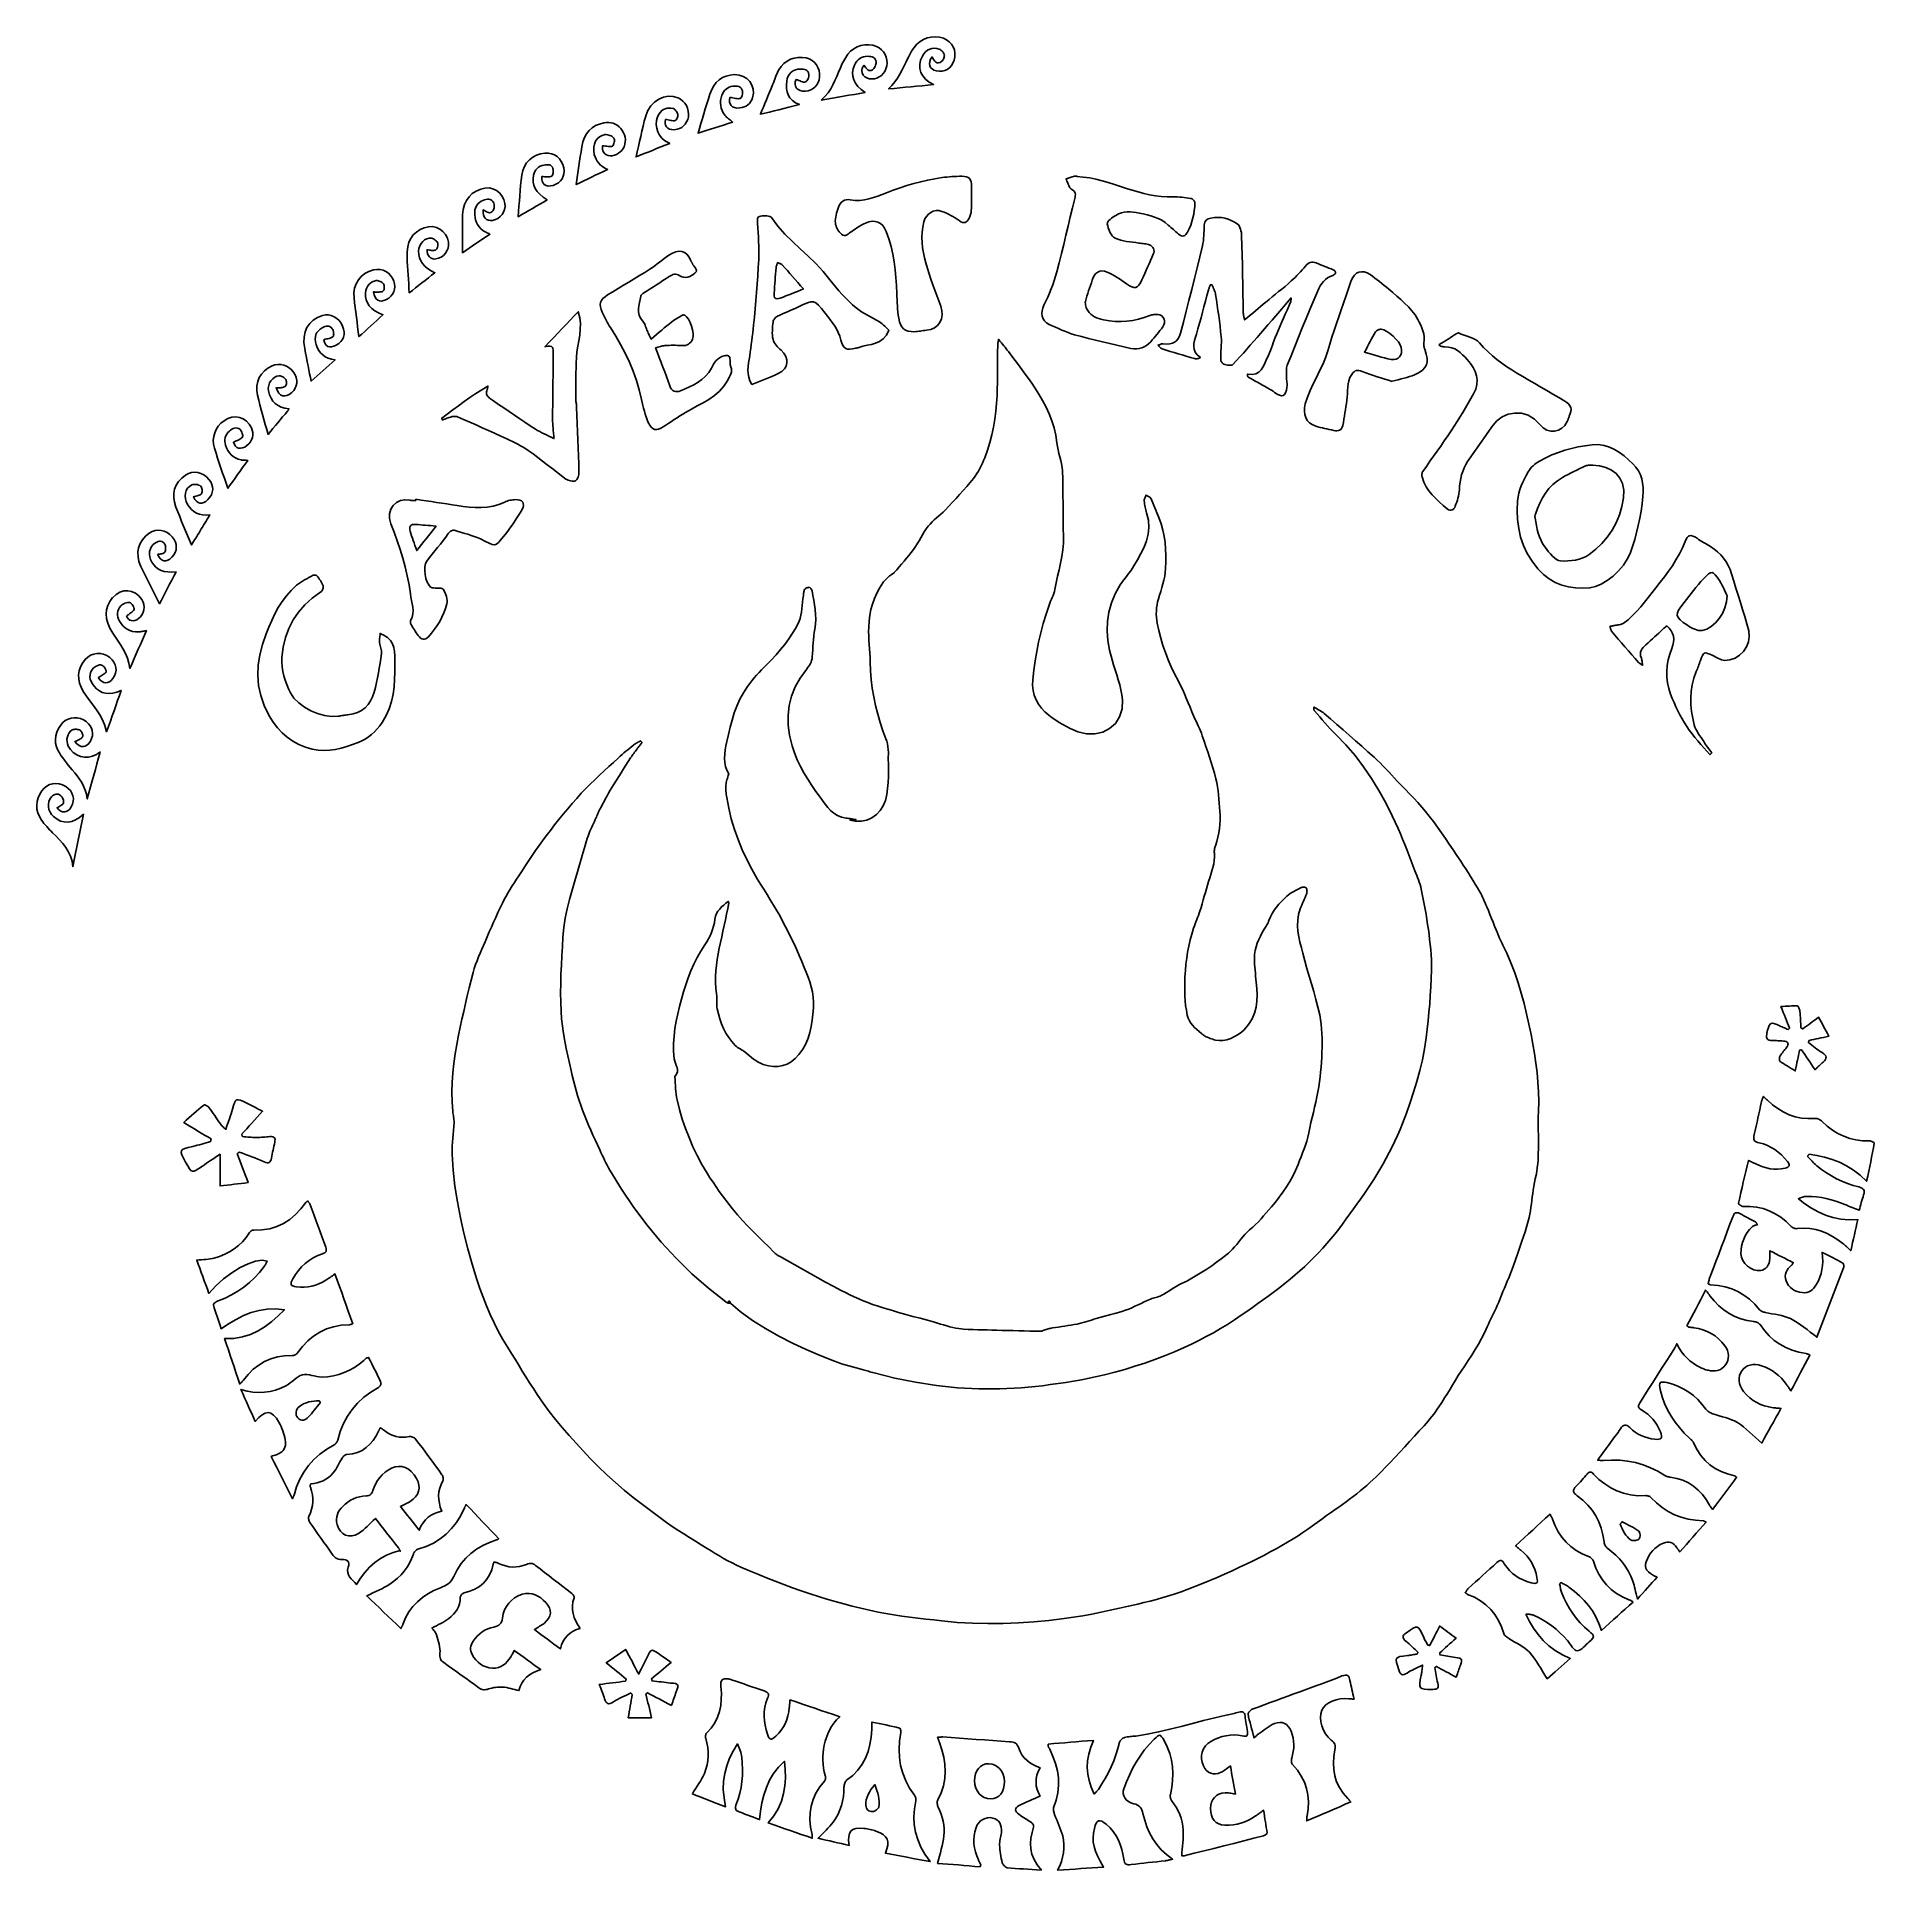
# Model space of a CAD drawing. Extents: x 24.7 to 52.1, y 24.7 to 52.1.
import ezdxf

# ---------------------------------------------------------------- set-up
doc = ezdxf.new("R2010")
doc.units = 0
doc.layers.add('Layer_1', color=7, linetype='CONTINUOUS')

msp = doc.modelspace()

# ---------------------------------------------------------------- linework, layer by layer
at = {"layer": 'Layer_1', "color": 7}
for points in [[(37.667395, 51.73895), (37.677295, 51.75865), (37.687705, 51.77815), (37.698575, 51.79745), (37.709885, 51.81655), (37.721585, 51.83545), (37.733655, 51.85415), (37.746055, 51.87265), (37.758745, 51.89085), (37.799375, 51.93935), (37.846405, 51.97955), (37.898665, 52.01125), (37.954975, 52.03395), (38.014165, 52.04745), (38.075055, 52.05145), (38.136475, 52.04545), (38.197245, 52.02935), (38.243335, 52.00755), (38.283055, 51.97795), (38.315835, 51.94165), (38.341085, 51.89995), (38.358235, 51.85395), (38.366735, 51.80495), (38.365944, 51.75415), (38.355314, 51.70275), (38.337914, 51.65885), (38.314704, 51.62105), (38.286334, 51.58965), (38.253454, 51.56515), (38.216704, 51.54795), (38.176724, 51.53795), (38.134164, 51.53595), (38.089674, 51.54295), (38.053894, 51.55535), (38.025574, 51.57275), (38.004964, 51.59455), (37.992304, 51.62025), (37.987804, 51.64925), (37.991804, 51.68105), (38.004494, 51.71515), (38.026134, 51.75095), (38.038224, 51.72775), (38.051224, 51.70585), (38.065544, 51.68675), (38.081604, 51.67195), (38.099814, 51.66295), (38.120584, 51.66095), (38.144334, 51.66795), (38.171474, 51.68525), (38.180274, 51.69425), (38.188374, 51.70505), (38.195474, 51.71745), (38.201374, 51.73095), (38.205874, 51.74485), (38.208674, 51.75855), (38.209502, 51.77155), (38.208202, 51.78315), (38.204102, 51.79565), (38.197802, 51.80825), (38.189702, 51.82065), (38.180102, 51.83255), (38.169372, 51.84345), (38.157842, 51.85345), (38.145862, 51.86145), (38.133762, 51.86745), (38.096882, 51.87825), (38.060232, 51.88125), (38.024492, 51.87725), (37.990312, 51.86645), (37.958362, 51.84935), (37.929312, 51.82625), (37.903832, 51.79765), (37.882582, 51.76395), (37.855892, 51.70005), (37.843362, 51.63745), (37.844662, 51.57705), (37.859572, 51.51965), (37.887762, 51.46615), (37.928932, 51.41735), (37.982792, 51.37415), (38.049052, 51.33735), (37.964532, 51.32935), (37.880272, 51.32135), (37.796232, 51.31335), (37.712382, 51.30535), (37.628672, 51.29735), (37.545082, 51.28935), (37.461562, 51.28135), (37.378082, 51.27335), (37.428352, 51.32455), (37.472442, 51.37895), (37.511432, 51.43595), (37.546392, 51.49505), (37.578392, 51.55565), (37.608502, 51.61715), (37.637792, 51.67905), (37.667342, 51.74075), (37.667342, 51.74074), (37.667343, 51.74072), (37.667343, 51.74071), (37.667343, 51.74069), (37.667344, 51.74068), (37.667344, 51.74067), (37.667345, 51.74065)], [(36.658804, 51.58831), (36.670584, 51.61471), (36.682944, 51.64111), (36.695924, 51.66721), (36.709564, 51.69301), (36.723914, 51.71841), (36.739024, 51.74331), (36.754934, 51.76761), (36.771694, 51.79121), (36.811324, 51.83581), (36.857804, 51.87231), (36.909684, 51.90041), (36.965504, 51.91991), (37.023824, 51.93051), (37.083194, 51.93151), (37.142154, 51.92351), (37.199264, 51.90591), (37.238124, 51.88561), (37.272534, 51.85841), (37.301894, 51.82551), (37.325594, 51.78801), (37.343034, 51.74711), (37.353594, 51.70391), (37.356694, 51.65971), (37.351694, 51.61561), (37.339154, 51.57231), (37.321344, 51.53411), (37.298614, 51.50121), (37.271314, 51.47371), (37.239794, 51.45181), (37.204414, 51.43561), (37.165514, 51.42531), (37.123454, 51.42131), (37.086474, 51.42431), (37.051984, 51.43621), (37.021944, 51.45541), (36.998314, 51.48081), (36.983044, 51.51131), (36.978144, 51.54571), (36.985444, 51.58291), (37.007034, 51.62181), (37.008134, 51.62172), (37.009334, 51.6217), (37.010534, 51.6217), (37.011734, 51.62169), (37.012934, 51.62163), (37.013934, 51.62149), (37.014807, 51.62123), (37.015459, 51.62081), (37.027229, 51.60431), (37.039459, 51.58771), (37.052429, 51.57231), (37.066429, 51.55941), (37.081759, 51.55041), (37.098699, 51.54641), (37.117539, 51.54841), (37.138569, 51.55861), (37.149709, 51.56761), (37.159979, 51.57941), (37.169179, 51.59341), (37.177079, 51.60891), (37.183479, 51.62531), (37.188179, 51.64201), (37.190879, 51.65831), (37.191489, 51.67361), (37.187889, 51.69721), (37.179389, 51.71601), (37.166779, 51.73061), (37.150789, 51.74151), (37.132169, 51.74951), (37.111669, 51.75451), (37.090039, 51.75751), (37.068019, 51.75951), (37.033399, 51.75877), (37.001939, 51.75277), (36.973489, 51.74227), (36.947899, 51.72737), (36.925019, 51.70837), (36.904709, 51.68547), (36.886809, 51.65907), (36.871169, 51.62947), (36.850479, 51.57287), (36.841479, 51.51707), (36.844179, 51.46247), (36.858339, 51.40947), (36.883889, 51.35827), (36.920729, 51.30937), (36.968739, 51.26307), (37.027799, 51.21977), (36.947639, 51.20607), (36.867569, 51.19237), (36.787329, 51.17867), (36.706639, 51.16487), (36.625239, 51.15087), (36.542869, 51.13667), (36.459249, 51.12227), (36.374109, 51.10767), (36.429239, 51.15977), (36.475789, 51.21537), (36.515249, 51.27387), (36.549129, 51.33457), (36.578919, 51.39687), (36.606129, 51.46017), (36.632259, 51.52377), (36.658799, 51.58697), (36.658794, 51.58696), (36.65879, 51.58694), (36.658785, 51.58693), (36.65878, 51.58691), (36.658776, 51.58689), (36.658771, 51.58688), (36.658767, 51.58687)], [(35.649154, 51.33572), (35.660374, 51.36382), (35.671204, 51.39212), (35.681894, 51.42052), (35.692724, 51.44882), (35.703944, 51.47692), (35.715824, 51.50462), (35.728634, 51.53182), (35.742634, 51.55832), (35.777054, 51.60932), (35.818044, 51.65262), (35.864684, 51.68792), (35.916024, 51.71492), (35.971134, 51.73342), (36.029074, 51.74342), (36.088924, 51.74405), (36.149734, 51.73505), (36.195424, 51.72045), (36.236334, 51.69815), (36.271894, 51.66895), (36.301514, 51.63365), (36.324614, 51.59315), (36.340624, 51.54815), (36.348924, 51.49965), (36.349009, 51.44835), (36.342109, 51.40695), (36.328329, 51.36875), (36.308339, 51.33425), (36.282769, 51.30415), (36.252259, 51.27895), (36.217429, 51.25935), (36.178919, 51.24595), (36.137369, 51.23895), (36.094369, 51.23995), (36.057949, 51.24895), (36.028479, 51.26435), (36.006319, 51.28565), (35.991829, 51.31205), (35.985329, 51.34275), (35.987229, 51.37685), (35.997939, 51.41365), (36.018459, 51.40665), (36.038419, 51.39965), (36.057719, 51.39265), (36.076259, 51.38565), (36.093939, 51.37965), (36.110659, 51.37565), (36.126319, 51.37478), (36.140819, 51.37678), (36.150719, 51.38278), (36.160219, 51.39298), (36.168919, 51.40668), (36.176519, 51.42278), (36.182719, 51.44028), (36.187119, 51.45818), (36.189419, 51.47538), (36.189297, 51.49078), (36.184297, 51.51368), (36.174797, 51.53178), (36.161447, 51.54578), (36.144937, 51.55608), (36.125947, 51.56308), (36.105157, 51.56708), (36.083247, 51.56908), (36.060887, 51.56973), (36.022917, 51.56673), (35.987637, 51.55773), (35.955527, 51.54233), (35.927057, 51.52133), (35.902707, 51.49513), (35.882947, 51.46403), (35.868257, 51.42833), (35.859157, 51.38843), (35.853757, 51.33243), (35.855157, 51.27933), (35.864157, 51.22953), (35.881457, 51.18323), (35.907867, 51.14073), (35.944157, 51.10233), (35.991087, 51.06833), (36.049417, 51.03893), (35.970187, 51.01943), (35.892837, 51.00043), (35.817357, 50.98183), (35.743737, 50.96373), (35.671967, 50.94613), (35.602037, 50.92893), (35.533947, 50.91223), (35.467687, 50.89603), (35.489677, 50.94923), (35.511947, 51.00313), (35.534457, 51.05753), (35.557167, 51.11243), (35.580017, 51.16773), (35.602977, 51.22333), (35.625987, 51.27903), (35.649017, 51.33483), (35.649017, 51.33483), (35.649017, 51.33483), (35.649017, 51.33483), (35.649017, 51.33483), (35.649016, 51.33483), (35.649016, 51.33483), (35.649016, 51.33483)], [(34.714293, 51.19708), (34.740513, 51.26398), (34.772343, 51.32178), (34.809823, 51.37058), (34.852983, 51.41058), (34.901843, 51.44198), (34.956443, 51.46498), (35.016803, 51.47968), (35.082953, 51.48668), (35.150943, 51.48068), (35.212293, 51.46028), (35.265373, 51.42708), (35.308563, 51.38318), (35.340243, 51.33068), (35.358793, 51.27158), (35.362593, 51.20808), (35.350023, 51.14218), (35.337283, 51.10938), (35.321313, 51.08048), (35.302143, 51.05548), (35.279823, 51.03438), (35.254393, 51.01718), (35.225903, 51.00388), (35.194383, 50.99488), (35.159883, 50.98888), (35.117673, 50.98796), (35.081933, 50.99396), (35.052833, 51.00646), (35.030543, 51.02486), (35.015253, 51.04856), (35.007153, 51.07706), (35.006385, 51.10976), (35.013185, 51.14606), (35.035085, 51.14306), (35.056315, 51.13906), (35.076825, 51.13506), (35.096575, 51.13106), (35.115505, 51.12806), (35.133585, 51.12706), (35.150765, 51.12806), (35.166995, 51.13206), (35.174895, 51.13706), (35.182295, 51.14706), (35.188795, 51.16066), (35.194295, 51.17666), (35.198395, 51.19406), (35.200895, 51.21166), (35.201469, 51.22826), (35.199869, 51.24286), (35.191869, 51.26686), (35.179889, 51.28526), (35.164529, 51.29856), (35.146379, 51.30756), (35.126029, 51.31256), (35.104069, 51.31456), (35.081099, 51.31433), (35.057699, 51.31233), (35.028039, 51.30733), (35.000959, 51.29833), (34.976479, 51.28643), (34.954599, 51.27143), (34.935339, 51.25323), (34.918699, 51.23193), (34.904689, 51.20753), (34.893309, 51.18003), (34.881559, 51.14013), (34.874459, 51.10073), (34.872159, 51.06193), (34.874859, 51.02383), (34.882659, 50.98653), (34.895699, 50.95023), (34.914149, 50.91493), (34.938169, 50.88083), (34.949939, 50.86723), (34.962679, 50.85433), (34.976259, 50.84183), (34.990559, 50.82963), (35.005449, 50.81743), (35.020819, 50.80493), (35.036529, 50.79193), (35.052469, 50.77823), (34.985349, 50.75663), (34.918759, 50.73523), (34.852829, 50.71403), (34.787699, 50.69313), (34.723489, 50.67253), (34.660339, 50.65233), (34.598379, 50.63253), (34.537749, 50.61313), (34.559229, 50.68503), (34.580639, 50.75743), (34.602099, 50.83023), (34.623729, 50.90333), (34.645659, 50.97663), (34.668009, 51.04993), (34.690909, 51.12323), (34.714479, 51.19633), (34.714479, 51.19632), (34.714479, 51.19631), (34.714479, 51.19631), (34.714479, 51.1963), (34.71448, 51.19629), (34.71448, 51.19628), (34.71448, 51.19628)], [(33.756854, 50.87041), (33.787924, 50.95061), (33.832174, 51.01971), (33.887214, 51.07661), (33.950654, 51.12021), (34.020094, 51.14941), (34.093144, 51.16301), (34.167414, 51.16001), (34.240504, 51.13901), (34.277714, 51.11901), (34.310894, 51.09241), (34.339464, 51.06031), (34.362834, 51.02391), (34.380414, 50.98421), (34.391614, 50.94231), (34.395814, 50.89931), (34.392514, 50.85621), (34.382614, 50.81631), (34.367484, 50.78051), (34.347404, 50.74901), (34.322674, 50.72201), (34.293594, 50.69981), (34.260464, 50.68271), (34.223594, 50.67101), (34.183284, 50.66501), (34.146004, 50.66601), (34.113844, 50.67401), (34.087264, 50.68861), (34.066724, 50.70841), (34.052684, 50.73241), (34.045584, 50.75961), (34.045921, 50.78891), (34.054121, 50.81931), (34.073511, 50.81631), (34.092521, 50.81231), (34.111141, 50.80831), (34.129341, 50.80431), (34.147111, 50.80131), (34.164441, 50.79931), (34.181301, 50.79944), (34.197681, 50.80144), (34.205281, 50.80544), (34.212981, 50.81344), (34.220381, 50.82484), (34.226981, 50.83844), (34.232281, 50.85304), (34.235881, 50.86774), (34.237281, 50.88134), (34.236081, 50.89294), (34.231481, 50.90674), (34.224781, 50.92104), (34.216381, 50.93534), (34.206681, 50.94884), (34.195911, 50.96094), (34.184461, 50.97104), (34.172681, 50.97904), (34.160921, 50.98304), (34.131481, 50.98704), (34.102621, 50.98754), (34.074621, 50.98454), (34.047761, 50.97754), (34.022321, 50.96584), (33.998591, 50.94974), (33.976841, 50.92914), (33.957361, 50.90394), (33.932411, 50.85474), (33.918391, 50.80104), (33.914891, 50.74504), (33.921391, 50.68884), (33.937491, 50.63454), (33.962731, 50.58434), (33.996671, 50.54034), (34.038861, 50.50464), (34.046461, 50.49964), (34.054361, 50.49464), (34.062661, 50.48964), (34.071461, 50.48464), (34.080961, 50.47964), (34.091161, 50.47364), (34.102221, 50.46764), (34.114261, 50.46064), (34.048431, 50.43414), (33.983721, 50.40814), (33.920051, 50.38254), (33.857351, 50.35734), (33.795541, 50.33254), (33.734551, 50.30804), (33.674301, 50.28384), (33.614721, 50.25994), (33.632011, 50.33634), (33.648881, 50.41274), (33.665601, 50.48914), (33.682451, 50.56544), (33.699691, 50.64164), (33.717601, 50.71764), (33.736461, 50.79334), (33.756531, 50.86874), (33.756532, 50.86873), (33.756533, 50.86872), (33.756534, 50.86871), (33.756535, 50.8687), (33.756536, 50.8687), (33.756537, 50.86869), (33.756538, 50.86868)], [(32.804354, 50.40792), (32.820854, 50.48192), (32.844414, 50.54742), (32.875024, 50.60452), (32.912654, 50.65322), (32.957304, 50.69362), (33.008944, 50.72582), (33.067564, 50.74982), (33.133144, 50.76572), (33.169614, 50.77072), (33.205064, 50.77155), (33.239304, 50.76855), (33.272144, 50.76055), (33.303394, 50.74845), (33.332874, 50.73145), (33.360384, 50.70925), (33.385734, 50.68155), (33.407824, 50.65105), (33.425984, 50.61965), (33.439894, 50.58725), (33.449194, 50.55395), (33.453594, 50.51965), (33.452821, 50.48445), (33.446521, 50.44825), (33.434351, 50.41105), (33.420101, 50.38325), (33.400721, 50.35735), (33.377131, 50.33395), (33.350261, 50.31365), (33.321021, 50.29705), (33.290341, 50.28475), (33.259141, 50.27775), (33.228341, 50.27575), (33.197751, 50.28075), (33.171261, 50.29105), (33.149171, 50.30615), (33.131771, 50.32535), (33.119371, 50.34775), (33.112271, 50.37265), (33.110771, 50.39915), (33.115171, 50.42655), (33.136741, 50.42455), (33.157881, 50.42155), (33.178331, 50.41855), (33.197821, 50.41555), (33.216081, 50.41355), (33.232851, 50.41357), (33.247871, 50.41557), (33.260871, 50.42057), (33.269771, 50.42957), (33.277571, 50.44297), (33.283871, 50.45957), (33.288471, 50.47797), (33.291071, 50.49667), (33.291407, 50.51407), (33.289207, 50.52877), (33.284107, 50.53927), (33.272517, 50.55117), (33.258287, 50.56207), (33.242047, 50.57207), (33.224437, 50.58007), (33.206077, 50.58607), (33.187607, 50.59007), (33.169657, 50.59207), (33.152867, 50.59146), (33.106887, 50.58026), (33.067387, 50.55956), (33.034817, 50.53046), (33.009597, 50.49396), (32.992167, 50.45126), (32.982967, 50.40346), (32.982415, 50.35166), (32.990915, 50.29696), (33.002005, 50.25976), (33.016825, 50.22546), (33.035445, 50.19386), (33.057945, 50.16496), (33.084415, 50.13856), (33.114935, 50.11456), (33.149595, 50.09296), (33.188465, 50.07366), (33.126445, 50.04346), (33.065535, 50.01386), (33.005705, 49.98476), (32.946935, 49.95616), (32.889215, 49.92806), (32.832515, 49.90046), (32.776815, 49.87336), (32.722095, 49.84676), (32.732095, 49.91626), (32.741895, 49.98596), (32.751695, 50.05596), (32.761595, 50.12616), (32.771705, 50.19646), (32.782115, 50.26676), (32.792945, 50.33706), (32.804295, 50.40736), (32.804295, 50.40741), (32.804296, 50.40745), (32.804297, 50.4075), (32.804297, 50.40754), (32.804297, 50.40759), (32.804298, 50.40764), (32.804298, 50.40768)], [(31.909709, 49.98917), (31.924389, 50.05657), (31.948829, 50.11717), (31.982189, 50.17067), (32.023659, 50.21657), (32.072399, 50.25447), (32.127589, 50.28387), (32.188409, 50.30447), (32.254019, 50.31587), (32.303649, 50.31592), (32.350879, 50.30692), (32.394819, 50.28912), (32.434599, 50.26342), (32.469339, 50.23052), (32.498149, 50.19112), (32.520159, 50.14592), (32.534479, 50.09562), (32.539279, 50.05142), (32.536479, 50.00942), (32.526349, 49.97022), (32.509249, 49.93432), (32.485519, 49.90232), (32.455489, 49.87482), (32.419499, 49.85232), (32.377879, 49.83532), (32.337369, 49.82632), (32.301559, 49.82565), (32.270849, 49.83265), (32.245639, 49.84705), (32.226329, 49.86825), (32.213329, 49.89555), (32.207029, 49.92835), (32.20784, 49.96615), (32.22898, 49.96558), (32.24968, 49.96458), (32.26977, 49.96258), (32.28907, 49.96158), (32.30741, 49.96126), (32.32462, 49.96226), (32.34052, 49.96526), (32.35494, 49.97126), (32.36234, 49.97826), (32.36824, 49.98916), (32.37274, 50.00326), (32.37584, 50.01946), (32.37744, 50.03686), (32.377626, 50.05436), (32.376326, 50.07106), (32.373626, 50.08586), (32.365226, 50.10746), (32.353336, 50.12326), (32.338556, 50.13396), (32.321486, 50.13996), (32.302706, 50.14296), (32.282816, 50.14323), (32.262406, 50.14123), (32.242066, 50.13823), (32.211206, 50.13123), (32.183666, 50.12063), (32.159416, 50.10643), (32.138396, 50.08883), (32.120566, 50.06793), (32.105886, 50.04383), (32.094306, 50.01663), (32.085806, 49.98653), (32.078306, 49.93373), (32.079706, 49.88353), (32.090196, 49.83563), (32.110046, 49.78963), (32.139486, 49.74523), (32.178746, 49.70213), (32.228066, 49.65993), (32.287666, 49.61823), (32.232906, 49.58643), (32.178426, 49.55483), (32.124206, 49.52343), (32.070216, 49.49213), (32.016446, 49.46093), (31.962866, 49.42993), (31.909466, 49.39893), (31.856216, 49.36803), (31.862316, 49.44663), (31.868016, 49.52483), (31.873516, 49.60273), (31.879216, 49.68043), (31.885316, 49.75783), (31.892216, 49.83493), (31.900316, 49.91183), (31.909816, 49.98853), (31.909816, 49.98856), (31.909816, 49.98859), (31.909816, 49.98863), (31.909816, 49.98866), (31.909815, 49.98869), (31.909815, 49.98872), (31.909815, 49.98876)], [(37.766843, 47.64983), (37.714733, 47.65383), (37.670003, 47.66283), (37.632163, 47.67703), (37.600723, 47.69733), (37.575183, 47.72453), (37.555053, 47.75933), (37.539843, 47.80233), (37.529063, 47.85433), (37.522663, 47.90003), (37.517363, 47.94593), (37.512963, 47.99203), (37.509363, 48.03823), (37.506463, 48.08453), (37.504063, 48.13083), (37.502163, 48.17713), (37.500463, 48.22333), (37.495263, 48.34156), (37.487663, 48.45935), (37.476733, 48.57656), (37.461643, 48.69306), (37.441523, 48.80869), (37.415513, 48.92332), (37.382763, 49.03681), (37.342403, 49.14902), (37.319043, 49.19652), (37.290313, 49.23552), (37.256723, 49.26572), (37.218803, 49.28682), (37.177063, 49.29842), (37.132013, 49.30042), (37.084183, 49.29242), (37.034083, 49.27392), (37.007303, 49.26082), (36.980923, 49.24672), (36.954923, 49.23172), (36.929263, 49.21602), (36.903913, 49.19972), (36.878853, 49.18302), (36.854043, 49.16592), (36.829463, 49.14862), (36.811133, 49.13492), (36.792633, 49.12052), (36.773923, 49.10692), (36.754973, 49.09572), (36.735743, 49.08872), (36.716193, 49.08672), (36.696293, 49.09172), (36.675993, 49.10542), (36.659083, 49.12222), (36.643013, 49.14122), (36.628143, 49.16192), (36.614833, 49.18392), (36.603463, 49.20672), (36.594363, 49.22992), (36.587963, 49.25312), (36.584563, 49.27582), (36.58387, 49.30462), (36.58577, 49.33382), (36.58987, 49.36322), (36.59577, 49.39272), (36.60317, 49.42212), (36.61167, 49.45132), (36.62087, 49.48022), (36.63047, 49.50852), (36.64233, 49.53632), (36.6578, 49.56112), (36.6765, 49.58242), (36.69803, 49.59982), (36.72201, 49.61292), (36.74805, 49.62092), (36.77576, 49.62392), (36.80475, 49.62092), (36.87771, 49.61092), (36.94859, 49.61048), (37.01768, 49.61848), (37.08525, 49.63268), (37.15158, 49.65188), (37.21695, 49.67478), (37.28163, 49.69978), (37.3459, 49.72538), (37.44685, 49.76408), (37.5484, 49.80008), (37.650619, 49.83318), (37.753579, 49.86328), (37.857348, 49.89018), (37.961999, 49.91378), (38.0676, 49.93398), (38.174222, 49.95048), (38.210832, 49.95548), (38.247602, 49.95948), (38.284502, 49.96248), (38.321502, 49.96548), (38.358572, 49.96748), (38.395672, 49.96948), (38.432772, 49.97048), (38.469842, 49.9712), (38.507722, 49.9692), (38.539302, 49.9632), (38.564942, 49.9522), (38.584982, 49.9362), (38.599782, 49.915), (38.609682, 49.8885), (38.615082, 49.8565), (38.616282, 49.8189), (38.615453, 49.7737), (38.614964, 49.7285), (38.614663, 49.6833), (38.6144, 49.638), (38.614021, 49.5928), (38.613377, 49.5476), (38.612277, 49.5023), (38.610677, 49.4571), (38.609377, 49.4428), (38.606977, 49.4284), (38.603577, 49.414), (38.599377, 49.3997), (38.594477, 49.3855), (38.588977, 49.3715), (38.583077, 49.3577), (38.576877, 49.3443), (38.563997, 49.321), (38.550067, 49.3027), (38.534817, 49.2897), (38.517997, 49.2817), (38.499337, 49.2797), (38.478587, 49.2837), (38.455477, 49.2937), (38.429757, 49.3096), (38.399587, 49.3301), (38.368667, 49.3499), (38.337057, 49.3688), (38.304827, 49.3868), (38.272057, 49.4038), (38.238807, 49.4197), (38.205157, 49.4344), (38.171167, 49.4479), (38.128037, 49.4586), (38.085377, 49.45869), (38.044337, 49.44869), (38.006067, 49.43049), (37.971697, 49.40459), (37.942367, 49.37199), (37.919227, 49.33369), (37.903407, 49.29069), (37.887057, 49.21309), (37.877757, 49.13579), (37.874857, 49.05879), (37.877657, 48.98209), (37.885557, 48.90579), (37.897857, 48.82999), (37.913877, 48.75469), (37.932947, 48.67999), (37.956577, 48.59769), (37.982037, 48.51589), (38.009017, 48.43449), (38.037237, 48.35339), (38.066397, 48.27259), (38.096207, 48.19199), (38.126377, 48.11159), (38.156607, 48.03129), (38.173967, 47.96609), (38.176867, 47.90349), (38.166257, 47.84499), (38.142987, 47.79239), (38.107947, 47.74729), (38.062017, 47.71139), (38.006077, 47.68629), (37.941017, 47.67369), (37.919087, 47.67169), (37.897217, 47.66869), (37.875397, 47.66569), (37.853617, 47.66269), (37.831867, 47.65969), (37.810147, 47.65669), (37.788437, 47.65369), (37.766737, 47.65069), (37.766733, 47.65068), (37.766729, 47.65067), (37.766725, 47.65066), (37.766722, 47.65065), (37.766718, 47.65064), (37.766714, 47.65063), (37.76671, 47.65062)], [(40.185064, 49.96861), (40.280954, 49.95961), (40.375584, 49.94531), (40.469124, 49.92651), (40.561744, 49.90391), (40.653594, 49.87831), (40.744854, 49.85031), (40.835684, 49.82071), (40.926254, 49.79021), (41.011264, 49.76241), (41.096524, 49.73691), (41.182204, 49.71421), (41.268454, 49.69491), (41.355424, 49.67961), (41.443284, 49.66891), (41.532184, 49.66291), (41.622284, 49.66314), (41.654624, 49.66367), (41.687044, 49.66309), (41.719494, 49.66109), (41.751934, 49.65809), (41.784304, 49.65509), (41.816554, 49.65109), (41.848644, 49.64609), (41.880514, 49.64109), (41.890564, 49.63809), (41.901254, 49.63209), (41.911954, 49.62409), (41.922054, 49.61409), (41.930954, 49.60359), (41.937954, 49.59289), (41.942554, 49.58259), (41.944054, 49.57359), (41.941154, 49.51659), (41.935554, 49.46009), (41.927054, 49.40419), (41.915414, 49.34909), (41.900454, 49.29469), (41.881964, 49.24119), (41.859744, 49.18869), (41.833604, 49.13719), (41.820904, 49.11669), (41.807324, 49.10009), (41.792754, 49.08789), (41.777074, 49.08089), (41.760174, 49.07889), (41.741934, 49.08289), (41.722234, 49.09289), (41.700964, 49.10939), (41.681784, 49.12629), (41.662394, 49.14289), (41.642884, 49.15939), (41.623354, 49.17579), (41.603884, 49.19229), (41.584574, 49.20899), (41.565514, 49.22599), (41.546794, 49.24339), (41.499764, 49.28259), (41.449964, 49.31479), (41.397804, 49.34109), (41.343684, 49.36249), (41.288004, 49.38019), (41.231174, 49.39519), (41.173604, 49.40849), (41.115694, 49.42129), (41.070354, 49.43029), (41.025184, 49.43629), (40.980314, 49.43929), (40.935864, 49.43829), (40.891984, 49.43329), (40.848794, 49.42329), (40.806434, 49.40819), (40.765034, 49.38749), (40.744474, 49.37489), (40.722584, 49.36009), (40.700704, 49.34369), (40.680194, 49.32639), (40.662394, 49.30889), (40.648654, 49.29189), (40.640354, 49.27599), (40.638754, 49.26189), (40.644854, 49.23149), (40.653554, 49.19969), (40.664754, 49.16779), (40.678344, 49.13689), (40.694214, 49.10829), (40.712264, 49.08319), (40.732384, 49.06279), (40.754454, 49.04839), (40.795204, 49.03149), (40.837794, 49.01849), (40.881834, 49.00839), (40.926924, 49.00039), (40.972654, 48.99439), (41.018624, 48.98839), (41.064444, 48.98239), (41.109704, 48.97539), (41.129864, 48.97239), (41.150284, 48.96939), (41.170784, 48.96739), (41.191194, 48.96539), (41.211334, 48.96239), (41.231044, 48.95839), (41.250144, 48.95339), (41.268454, 48.94639), (41.287114, 48.93609), (41.303354, 48.92349), (41.316724, 48.90879), (41.326754, 48.89209), (41.332954, 48.87349), (41.334954, 48.85319), (41.332154, 48.83119), (41.324154, 48.80779), (41.303214, 48.76019), (41.282214, 48.71259), (41.261154, 48.66499), (41.240044, 48.61749), (41.218884, 48.56999), (41.197684, 48.52259), (41.176444, 48.47519), (41.155164, 48.42779), (41.132394, 48.38169), (41.110154, 48.34749), (41.087334, 48.32469), (41.062824, 48.31289), (41.035504, 48.31189), (41.004254, 48.32089), (40.967964, 48.33939), (40.925514, 48.36719), (40.890684, 48.39149), (40.855474, 48.41559), (40.819854, 48.43919), (40.783784, 48.46209), (40.747214, 48.48399), (40.710104, 48.50469), (40.672424, 48.52399), (40.634114, 48.54159), (40.594544, 48.55469), (40.558184, 48.55869), (40.525124, 48.55469), (40.495474, 48.54249), (40.469334, 48.52269), (40.446794, 48.49579), (40.427964, 48.46219), (40.412934, 48.42229), (40.400424, 48.38239), (40.387214, 48.34269), (40.373654, 48.30309), (40.360104, 48.26349), (40.346914, 48.22379), (40.334444, 48.18399), (40.323054, 48.14399), (40.313054, 48.10369), (40.310854, 48.08739), (40.310998, 48.07009), (40.313198, 48.05219), (40.317298, 48.03399), (40.322998, 48.01599), (40.330098, 47.99869), (40.338298, 47.98239), (40.347298, 47.96749), (40.368688, 47.93919), (40.392558, 47.91469), (40.418768, 47.89369), (40.447178, 47.87579), (40.477658, 47.86079), (40.510068, 47.84839), (40.544268, 47.83819), (40.580128, 47.83019), (40.669218, 47.81539), (40.757428, 47.80739), (40.844828, 47.80539), (40.931488, 47.81039), (41.017488, 47.82149), (41.102908, 47.83909), (41.187808, 47.86329), (41.272268, 47.89399), (41.286088, 47.89899), (41.300458, 47.90299), (41.315228, 47.90599), (41.330258, 47.90899), (41.345408, 47.91099), (41.360528, 47.91172), (41.375478, 47.91153), (41.390108, 47.91053), (41.422468, 47.90253), (41.449348, 47.88733), (41.470238, 47.86653), (41.484618, 47.84153), (41.491918, 47.81363), (41.49172, 47.78423), (41.48342, 47.75473), (41.46658, 47.72653), (41.44428, 47.69813), (41.42203, 47.66973), (41.39975, 47.64143), (41.37737, 47.61313), (41.35481, 47.58503), (41.33199, 47.55713), (41.30883, 47.52953), (41.28525, 47.50233), (41.25491, 47.47163), (41.22246, 47.44593), (41.18803, 47.42543), (41.15176, 47.41013), (41.11379, 47.40013), (41.07425, 47.39613), (41.03328, 47.39713), (40.99102, 47.40413), (40.885326, 47.42823), (40.779673, 47.45243), (40.674103, 47.47683), (40.568657, 47.50163), (40.463376, 47.52703), (40.358302, 47.55323), (40.253476, 47.58033), (40.14894, 47.60843), (40.10057, 47.62313), (40.05277, 47.63993), (40.00544, 47.65853), (39.95849, 47.67833), (39.91182, 47.69903), (39.86533, 47.72023), (39.81893, 47.74153), (39.77253, 47.76253), (39.73331, 47.78523), (39.70324, 47.81353), (39.68195, 47.84643), (39.66907, 47.88303), (39.66427, 47.92233), (39.66707, 47.96333), (39.67718, 48.00503), (39.69422, 48.04653), (39.72323, 48.10653), (39.75093, 48.16733), (39.77724, 48.22893), (39.80208, 48.29113), (39.82537, 48.35393), (39.84702, 48.41723), (39.86695, 48.48093), (39.88508, 48.54493), (39.92095, 48.68086), (39.9555, 48.81714), (39.98906, 48.95368), (40.02196, 49.09041), (40.05453, 49.22723), (40.08709, 49.36408), (40.11999, 49.50085), (40.15355, 49.63748), (40.15865, 49.66018), (40.16165, 49.68138), (40.161976, 49.70108), (40.159076, 49.71928), (40.152476, 49.73598), (40.141536, 49.75118), (40.125746, 49.76488), (40.104556, 49.77698), (40.100556, 49.77898), (40.096656, 49.78198), (40.092856, 49.78498), (40.089256, 49.78798), (40.085956, 49.79098), (40.082956, 49.79498), (40.080356, 49.79898), (40.078256, 49.80298), (40.071056, 49.81908), (40.064056, 49.83518), (40.057156, 49.85138), (40.050356, 49.86758), (40.043656, 49.88388), (40.036956, 49.90018), (40.030256, 49.91648), (40.023556, 49.93278), (40.039016, 49.93778), (40.054466, 49.94278), (40.069916, 49.94778), (40.085386, 49.95278), (40.100886, 49.95778), (40.116436, 49.96278), (40.132046, 49.96778), (40.147746, 49.97278), (40.152046, 49.97366), (40.156546, 49.9741), (40.161146, 49.97421), (40.165846, 49.97408), (40.170546, 49.97381), (40.175346, 49.9735), (40.180046, 49.97324), (40.184746, 49.97313), (40.184748, 49.9731), (40.18475, 49.97307), (40.184753, 49.97304), (40.184755, 49.97302), (40.184757, 49.97299), (40.184759, 49.97296), (40.184762, 49.97293)], [(31.297287, 49.78033), (31.360487, 49.79553), (31.421527, 49.79653), (31.478887, 49.78483), (31.531047, 49.76103), (31.576477, 49.72603), (31.613647, 49.68073), (31.641037, 49.62613), (31.657117, 49.56313), (31.659317, 49.51863), (31.652817, 49.47593), (31.638397, 49.43603), (31.616777, 49.39993), (31.588697, 49.36863), (31.554887, 49.34303), (31.516067, 49.32423), (31.472977, 49.31313), (31.440007, 49.31113), (31.410877, 49.31613), (31.385887, 49.32733), (31.365337, 49.34463), (31.349537, 49.36763), (31.338787, 49.39593), (31.333387, 49.42923), (31.333635, 49.46723), (31.334735, 49.46742), (31.335935, 49.46768), (31.337135, 49.46797), (31.338335, 49.46824), (31.339535, 49.46845), (31.340635, 49.46855), (31.341582, 49.46849), (31.342333, 49.46823), (31.359413, 49.45743), (31.376923, 49.44663), (31.394653, 49.43663), (31.412403, 49.42963), (31.429973, 49.42663), (31.447153, 49.42963), (31.463753, 49.43863), (31.479563, 49.45613), (31.486563, 49.46883), (31.491863, 49.48373), (31.495463, 49.50023), (31.497263, 49.51763), (31.49729, 49.53513), (31.49549, 49.55193), (31.49189, 49.56733), (31.48639, 49.58073), (31.47247, 49.60083), (31.45612, 49.61513), (31.43775, 49.62413), (31.41778, 49.62813), (31.39662, 49.62838), (31.37468, 49.62538), (31.35238, 49.61938), (31.33013, 49.61038), (31.30343, 49.59708), (31.27976, 49.58158), (31.25925, 49.56378), (31.24202, 49.54358), (31.2282, 49.52098), (31.21791, 49.49598), (31.21131, 49.46858), (31.20841, 49.43858), (31.208745, 49.39738), (31.212845, 49.35768), (31.220945, 49.31978), (31.233365, 49.28368), (31.250335, 49.24968), (31.272115, 49.21778), (31.298965, 49.18828), (31.331145, 49.16128), (31.341485, 49.15428), (31.352435, 49.14728), (31.364035, 49.14128), (31.376335, 49.13528), (31.389385, 49.12928), (31.403225, 49.12228), (31.417895, 49.11528), (31.433445, 49.10728), (31.381115, 49.07168), (31.329165, 49.03638), (31.277615, 49.00138), (31.226495, 48.96668), (31.175825, 48.93228), (31.125615, 48.89818), (31.075895, 48.86448), (31.026685, 48.83108), (31.026843, 48.89178), (31.027216, 48.95178), (31.027655, 49.01118), (31.02801, 49.07008), (31.02813, 49.12858), (31.027866, 49.18678), (31.027068, 49.24478), (31.025568, 49.30258), (31.026868, 49.39408), (31.036938, 49.47588), (31.056078, 49.54828), (31.084558, 49.61158), (31.122638, 49.66608), (31.170598, 49.71208), (31.228708, 49.74978), (31.297228, 49.77958), (31.297236, 49.77959), (31.297244, 49.7796), (31.297252, 49.77961), (31.29726, 49.77962), (31.297268, 49.77963), (31.297276, 49.77964), (31.297284, 49.77965)], [(37.381998, 47.67583), (37.344428, 47.60023), (37.297608, 47.54553), (37.243538, 47.50743), (37.184218, 47.48163), (37.121638, 47.46383), (37.057798, 47.44983), (36.994688, 47.43523), (36.934318, 47.41583), (36.929018, 47.41383), (36.923518, 47.41283), (36.917818, 47.41183), (36.912018, 47.41108), (36.906218, 47.41048), (36.900318, 47.40988), (36.894518, 47.40917), (36.888818, 47.40821), (36.841588, 47.39761), (36.801298, 47.39261), (36.767258, 47.39461), (36.738758, 47.40361), (36.715098, 47.42071), (36.695588, 47.44651), (36.679528, 47.48191), (36.666218, 47.52761), (36.648858, 47.58631), (36.626428, 47.64161), (36.599748, 47.69401), (36.569638, 47.74411), (36.536918, 47.79241), (36.502398, 47.83941), (36.466908, 47.88571), (36.431258, 47.93181), (36.377478, 48.00061), (36.333708, 48.05041), (36.295348, 48.08241), (36.257788, 48.09791), (36.216428, 48.09805), (36.166658, 48.08405), (36.103868, 48.05715), (36.023458, 48.01855), (35.985788, 48.00085), (35.947758, 47.98395), (35.909498, 47.96745), (35.871138, 47.95115), (35.832808, 47.93475), (35.794648, 47.91805), (35.756788, 47.90075), (35.719358, 47.88265), (35.708598, 47.87565), (35.697988, 47.86765), (35.687858, 47.85765), (35.678558, 47.84655), (35.670458, 47.83475), (35.663858, 47.82255), (35.659158, 47.81045), (35.656658, 47.79875), (35.653058, 47.76615), (35.649658, 47.73325), (35.646858, 47.70025), (35.645058, 47.66725), (35.644644, 47.63445), (35.645944, 47.60195), (35.649444, 47.57005), (35.655444, 47.53885), (35.662644, 47.51625), (35.673114, 47.49405), (35.686314, 47.47235), (35.701724, 47.45125), (35.718814, 47.43095), (35.737074, 47.41155), (35.755984, 47.39315), (35.775014, 47.37595), (35.816974, 47.33145), (35.845484, 47.28405), (35.860504, 47.23545), (35.862004, 47.18705), (35.849974, 47.14055), (35.824364, 47.09745), (35.785154, 47.05935), (35.732314, 47.02775), (35.684044, 47.00595), (35.635354, 46.98505), (35.586354, 46.96485), (35.537144, 46.94515), (35.487834, 46.92585), (35.438534, 46.90665), (35.389344, 46.88745), (35.340384, 46.86795), (35.311544, 46.92175), (35.293384, 46.97525), (35.284084, 47.02845), (35.281784, 47.08145), (35.284784, 47.13415), (35.291184, 47.18665), (35.299184, 47.23895), (35.306884, 47.29115), (35.314684, 47.34825), (35.322684, 47.40545), (35.330684, 47.46265), (35.338584, 47.51985), (35.346184, 47.57705), (35.353284, 47.63435), (35.359784, 47.69165), (35.365384, 47.74905), (35.376384, 47.8717), (35.387314, 47.99439), (35.397994, 48.11712), (35.408254, 48.23989), (35.417954, 48.36272), (35.426854, 48.4856), (35.434754, 48.60853), (35.441554, 48.73153), (35.443854, 48.79843), (35.444276, 48.86543), (35.443176, 48.93243), (35.440776, 48.99953), (35.437376, 49.06663), (35.433276, 49.13373), (35.428776, 49.20083), (35.424276, 49.26783), (35.422876, 49.28703), (35.421876, 49.30563), (35.422081, 49.32313), (35.424381, 49.33903), (35.429581, 49.35283), (35.438581, 49.36413), (35.452181, 49.37213), (35.471251, 49.37713), (35.492591, 49.37913), (35.515871, 49.38113), (35.539941, 49.38172), (35.563631, 49.3809), (35.585781, 49.3779), (35.605241, 49.3729), (35.620831, 49.3659), (35.631401, 49.3559), (35.727341, 49.22773), (35.832966, 49.10878), (35.945263, 48.9962), (36.061218, 48.8871), (36.177819, 48.77862), (36.292051, 48.66787), (36.4009, 48.55199), (36.501353, 48.4281), (36.544853, 48.371), (36.590293, 48.3152), (36.637513, 48.2607), (36.686343, 48.2075), (36.736613, 48.1556), (36.788153, 48.105), (36.840793, 48.0558), (36.894363, 48.008), (36.933653, 47.9767), (36.975433, 47.9483), (37.019073, 47.9221), (37.063963, 47.8974), (37.109483, 47.8733), (37.155013, 47.8492), (37.199933, 47.8243), (37.243623, 47.7978), (37.264133, 47.7836), (37.283633, 47.7683), (37.302163, 47.7522), (37.319773, 47.7358), (37.336503, 47.7196), (37.352403, 47.7039), (37.367523, 47.6891), (37.381903, 47.6757), (37.381909, 47.67569), (37.381914, 47.67569), (37.38192, 47.67568), (37.381926, 47.67567), (37.381931, 47.67567), (37.381937, 47.67566), (37.381942, 47.67566)], [(42.72831, 47.01889), (42.79805, 47.01389), (42.85337, 47.02499), (42.8968, 47.04909), (42.93085, 47.08329), (42.95803, 47.12469), (42.98087, 47.17039), (43.00188, 47.21749), (43.02358, 47.26309), (43.04122, 47.29919), (43.05712, 47.33619), (43.07174, 47.37389), (43.08553, 47.41199), (43.09894, 47.45029), (43.11242, 47.48859), (43.12642, 47.52669), (43.14139, 47.56429), (43.16602, 47.62299), (43.19093, 47.68149), (43.21606, 47.73989), (43.24136, 47.79819), (43.26678, 47.85649), (43.29226, 47.91479), (43.31775, 47.97309), (43.34319, 48.03139), (43.34959, 48.04579), (43.35589, 48.06029), (43.36189, 48.07499), (43.36739, 48.09009), (43.37209, 48.10559), (43.37569, 48.12179), (43.37799, 48.13879), (43.378827, 48.15669), (43.321987, 48.09049), (43.265207, 48.02429), (43.208447, 47.95809), (43.151677, 47.89189), (43.094857, 47.82569), (43.037957, 47.75959), (42.980927, 47.69349), (42.923737, 47.62759), (42.872587, 47.56869), (42.821447, 47.50969), (42.770197, 47.45079), (42.718727, 47.39209), (42.666907, 47.33369), (42.614617, 47.27579), (42.561737, 47.21849), (42.508157, 47.16189), (42.498257, 47.15589), (42.484627, 47.15289), (42.468187, 47.15215), (42.449807, 47.15315), (42.430377, 47.15615), (42.410757, 47.16015), (42.391837, 47.16515), (42.374487, 47.17015), (42.366687, 47.17415), (42.358687, 47.18015), (42.350987, 47.18815), (42.343887, 47.19715), (42.337787, 47.20715), (42.332987, 47.21725), (42.329787, 47.22725), (42.328687, 47.23625), (42.329094, 47.27905), (42.330794, 47.32195), (42.333194, 47.36485), (42.335694, 47.40775), (42.337794, 47.45065), (42.338894, 47.49345), (42.338434, 47.53605), (42.335834, 47.57845), (42.328134, 47.65715), (42.319334, 47.73575), (42.309634, 47.81435), (42.299134, 47.89285), (42.288064, 47.97135), (42.276574, 48.04975), (42.264844, 48.12815), (42.253044, 48.20645), (42.249244, 48.22495), (42.244044, 48.24325), (42.237744, 48.26135), (42.230644, 48.27935), (42.223044, 48.29735), (42.215344, 48.31535), (42.207844, 48.33335), (42.200844, 48.35145), (42.197544, 48.35158), (42.194244, 48.35172), (42.190944, 48.35185), (42.187644, 48.35198), (42.184344, 48.3521), (42.181144, 48.35222), (42.177944, 48.35234), (42.174744, 48.35245), (42.170844, 48.34245), (42.166844, 48.33245), (42.162744, 48.32245), (42.158744, 48.31245), (42.154844, 48.30245), (42.151144, 48.29245), (42.147744, 48.28245), (42.144744, 48.27245), (42.122634, 48.19035), (42.100874, 48.10815), (42.079254, 48.02595), (42.057564, 47.94375), (42.035594, 47.86165), (42.013134, 47.77965), (41.989964, 47.69785), (41.965884, 47.61635), (41.951564, 47.56965), (41.938564, 47.52365), (41.929364, 47.47845), (41.926464, 47.43415), (41.932264, 47.39085), (41.949304, 47.34865), (41.980044, 47.30775), (42.026954, 47.26815), (42.023754, 47.26615), (42.020554, 47.26415), (42.017354, 47.26215), (42.014154, 47.26015), (42.010954, 47.25815), (42.007754, 47.25615), (42.004554, 47.25415), (42.001354, 47.25215), (41.993254, 47.25195), (41.985054, 47.25146), (41.976854, 47.25087), (41.968654, 47.25036), (41.960454, 47.25013), (41.952454, 47.25034), (41.944554, 47.25119), (41.936854, 47.25319), (41.876384, 47.27059), (41.815904, 47.28809), (41.755434, 47.30569), (41.694984, 47.32349), (41.634584, 47.34149), (41.574264, 47.35979), (41.514034, 47.37839), (41.453914, 47.39729), (41.445514, 47.40129), (41.437614, 47.40629), (41.430114, 47.41329), (41.422914, 47.42129), (41.415914, 47.42929), (41.408914, 47.43729), (41.401914, 47.44529), (41.394714, 47.45229), (41.404714, 47.45529), (41.414734, 47.45929), (41.424774, 47.46329), (41.434794, 47.46729), (41.444694, 47.47029), (41.454494, 47.47229), (41.464194, 47.47329), (41.473694, 47.47287), (41.523764, 47.46887), (41.568494, 47.47087), (41.607994, 47.47987), (41.642364, 47.49587), (41.671724, 47.51897), (41.696184, 47.54947), (41.715864, 47.58747), (41.730864, 47.63327), (41.772304, 47.79558), (41.813734, 47.95788), (41.855064, 48.1202), (41.896184, 48.28256), (41.936984, 48.44499), (41.977374, 48.6075), (42.017234, 48.77014), (42.056474, 48.93291), (42.064374, 48.97051), (42.070274, 49.00871), (42.074574, 49.04731), (42.077574, 49.08621), (42.079674, 49.12531), (42.081174, 49.16451), (42.082474, 49.20361), (42.083974, 49.24261), (42.086574, 49.26551), (42.092074, 49.28481), (42.100374, 49.30091), (42.111444, 49.31411), (42.125144, 49.32481), (42.141374, 49.33381), (42.160024, 49.34081), (42.180994, 49.34581), (42.235084, 49.35481), (42.288034, 49.35681), (42.339754, 49.35381), (42.390154, 49.34481), (42.439144, 49.33061), (42.486644, 49.31171), (42.532564, 49.28841), (42.576814, 49.26101), (42.591874, 49.24761), (42.604814, 49.22971), (42.615694, 49.20831), (42.624594, 49.18431), (42.631494, 49.15881), (42.636594, 49.13281), (42.639894, 49.10731), (42.641394, 49.08321), (42.645694, 48.93926), (42.649294, 48.79528), (42.652494, 48.65128), (42.655294, 48.50725), (42.657894, 48.36321), (42.660394, 48.21916), (42.662994, 48.0751), (42.665794, 47.93103), (42.666497, 47.91973), (42.667997, 47.90833), (42.670097, 47.89663), (42.672697, 47.88453), (42.675697, 47.87193), (42.678897, 47.85863), (42.682097, 47.84453), (42.685197, 47.82943), (42.726157, 47.86363), (42.766547, 47.89733), (42.806457, 47.93073), (42.845977, 47.96383), (42.885197, 47.99663), (42.924217, 48.02923), (42.963117, 48.06163), (43.001997, 48.09393), (43.049607, 48.13323), (43.097367, 48.17233), (43.145167, 48.21123), (43.192897, 48.25023), (43.240447, 48.28943), (43.287697, 48.32903), (43.334547, 48.36903), (43.380877, 48.40973), (43.409117, 48.43553), (43.436727, 48.46213), (43.463757, 48.48933), (43.490287, 48.51713), (43.516367, 48.54533), (43.542067, 48.57393), (43.567437, 48.60273), (43.592547, 48.63163), (43.609887, 48.65023), (43.627457, 48.66573), (43.645547, 48.67793), (43.664457, 48.68593), (43.684477, 48.69093), (43.705897, 48.69117), (43.729007, 48.68717), (43.754107, 48.67817), (43.785087, 48.66467), (43.816317, 48.65177), (43.847737, 48.63927), (43.879257, 48.62697), (43.910807, 48.61477), (43.942317, 48.60247), (43.973717, 48.58997), (44.004927, 48.57697), (44.011327, 48.57397), (44.017827, 48.56997), (44.024227, 48.56497), (44.030127, 48.55897), (44.035227, 48.55297), (44.039227, 48.54697), (44.041827, 48.54097), (44.042669, 48.53497), (44.041469, 48.52897), (44.038569, 48.52297), (44.034269, 48.51697), (44.028869, 48.51097), (44.022769, 48.50497), (44.016169, 48.49997), (44.009469, 48.49597), (44.002969, 48.49297), (43.960659, 48.47697), (43.923159, 48.45617), (43.890039, 48.43107), (43.860879, 48.40227), (43.835259, 48.37027), (43.812759, 48.33557), (43.792949, 48.29877), (43.775419, 48.26047), (43.717389, 48.12305), (43.659739, 47.98545), (43.602469, 47.84766), (43.545589, 47.7097), (43.489099, 47.57157), (43.433019, 47.43329), (43.377349, 47.29485), (43.322099, 47.15628), (43.315499, 47.13558), (43.311199, 47.11398), (43.308799, 47.09158), (43.307871, 47.06858), (43.307918, 47.04528), (43.308483, 47.02188), (43.309106, 46.99858), (43.309328, 46.97558), (43.309821, 46.95708), (43.311321, 46.93848), (43.313321, 46.91988), (43.315521, 46.90128), (43.317421, 46.88278), (43.318621, 46.86438), (43.318689, 46.84618), (43.317189, 46.82808), (43.308489, 46.77988), (43.296249, 46.74308), (43.280199, 46.71738), (43.260069, 46.70258), (43.235589, 46.69858), (43.206499, 46.70458), (43.172519, 46.72078), (43.133379, 46.74678), (43.108929, 46.76398), (43.083829, 46.78028), (43.058209, 46.79598), (43.032219, 46.81108), (43.005999, 46.82588), (42.979689, 46.84058), (42.953429, 46.85528), (42.927359, 46.87018), (42.902989, 46.88418), (42.878559, 46.89808), (42.854089, 46.91198), (42.829589, 46.92588), (42.805079, 46.93978), (42.780559, 46.95358), (42.756049, 46.96738), (42.731559, 46.98128), (42.731278, 46.98628), (42.730969, 46.99128), (42.730643, 46.99628), (42.730307, 47.00128), (42.729972, 47.00628), (42.729646, 47.01128), (42.729338, 47.01628), (42.729059, 47.02128), (42.729052, 47.02125), (42.729045, 47.02121), (42.729038, 47.02117), (42.729032, 47.02114), (42.729025, 47.0211), (42.729018, 47.02107), (42.729011, 47.02103)], [(30.455912, 49.20424), (30.518432, 49.21914), (30.579212, 49.22005), (30.636622, 49.20795), (30.689022, 49.18385), (30.734772, 49.14875), (30.772232, 49.10365), (30.799772, 49.04945), (30.815752, 48.98725), (30.817352, 48.94315), (30.809952, 48.90025), (30.794462, 48.85985), (30.771812, 48.82315), (30.742912, 48.79135), (30.708672, 48.76565), (30.669992, 48.74725), (30.627792, 48.73725), (30.599312, 48.73686), (30.573432, 48.74286), (30.550612, 48.75446), (30.531302, 48.77106), (30.515962, 48.79206), (30.505052, 48.81686), (30.499052, 48.84476), (30.498351, 48.87516), (30.514861, 48.87316), (30.531681, 48.87116), (30.548561, 48.86816), (30.565241, 48.86616), (30.581481, 48.86516), (30.597021, 48.86516), (30.611611, 48.86716), (30.625001, 48.87116), (30.633501, 48.87716), (30.641301, 48.88746), (30.648101, 48.90066), (30.653601, 48.91566), (30.657501, 48.93146), (30.659501, 48.94706), (30.659353, 48.96136), (30.656753, 48.97346), (30.650953, 48.98556), (30.642553, 48.99766), (30.632033, 49.00936), (30.619943, 49.02016), (30.606803, 49.02916), (30.593113, 49.03716), (30.579393, 49.04316), (30.566153, 49.04616), (30.528583, 49.04633), (30.493163, 49.03733), (30.460713, 49.02053), (30.432053, 48.99673), (30.408003, 48.96693), (30.389393, 48.93223), (30.377043, 48.89373), (30.371743, 48.85233), (30.373943, 48.80233), (30.384073, 48.75513), (30.402193, 48.71083), (30.428393, 48.66943), (30.462743, 48.63093), (30.505323, 48.59533), (30.556213, 48.56273), (30.615493, 48.53303), (30.565723, 48.49403), (30.516433, 48.45543), (30.467653, 48.41723), (30.419393, 48.37943), (30.371683, 48.34203), (30.324533, 48.30513), (30.277973, 48.26863), (30.232023, 48.23263), (30.227723, 48.30023), (30.223423, 48.36743), (30.219123, 48.43433), (30.214823, 48.50093), (30.210623, 48.56723), (30.206523, 48.63333), (30.202623, 48.69933), (30.198923, 48.76523), (30.199123, 48.84613), (30.208623, 48.91973), (30.227373, 48.98593), (30.255253, 49.04463), (30.292163, 49.09573), (30.338003, 49.13913), (30.392673, 49.17483), (30.456073, 49.20273), (30.456072, 49.20278), (30.456072, 49.20284), (30.456071, 49.20289), (30.456071, 49.20295), (30.45607, 49.203), (30.456069, 49.20306), (30.456069, 49.20311)], [(33.836969, 47.5427), (33.878579, 47.5778), (33.918909, 47.6121), (33.958199, 47.6456), (33.996689, 47.6783), (34.034609, 47.7103), (34.072209, 47.7416), (34.109729, 47.7723), (34.147409, 47.8024), (34.165729, 47.8162), (34.184629, 47.8292), (34.203989, 47.8416), (34.223699, 47.8535), (34.243639, 47.8651), (34.263699, 47.8765), (34.283759, 47.8878), (34.303699, 47.8992), (34.307299, 47.9012), (34.311499, 47.90215), (34.315999, 47.90253), (34.320699, 47.9024), (34.325499, 47.9018), (34.330199, 47.9008), (34.334599, 47.8998), (34.338599, 47.8978), (34.367359, 47.8751), (34.394599, 47.8379), (34.419059, 47.7904), (34.439489, 47.7367), (34.454629, 47.6811), (34.463229, 47.6276), (34.464012, 47.5805), (34.455712, 47.5439), (34.443002, 47.519), (34.428562, 47.4978), (34.412222, 47.4802), (34.393802, 47.4663), (34.373132, 47.456), (34.350042, 47.449), (34.324352, 47.446), (34.295892, 47.44625), (34.264502, 47.44825), (34.233062, 47.44925), (34.201582, 47.45012), (34.170072, 47.45045), (34.138552, 47.45025), (34.107022, 47.44953), (34.075502, 47.44853), (34.044002, 47.44653), (34.026832, 47.44453), (34.009672, 47.44153), (33.992482, 47.43753), (33.975212, 47.43353), (33.957812, 47.42853), (33.940222, 47.42353), (33.922402, 47.41853), (33.904302, 47.41453), (33.932312, 47.34023), (33.959952, 47.26743), (33.987182, 47.19583), (34.013972, 47.12513), (34.040282, 47.05523), (34.066072, 46.98573), (34.091312, 46.91653), (34.115962, 46.84733), (34.128542, 46.81823), (34.143662, 46.79513), (34.161102, 46.77783), (34.180652, 46.76613), (34.202102, 46.76013), (34.225242, 46.75913), (34.249872, 46.76313), (34.275762, 46.77213), (34.343052, 46.80083), (34.409772, 46.83043), (34.474842, 46.86243), (34.537172, 46.89833), (34.595662, 46.93963), (34.649222, 46.98783), (34.696762, 47.04433), (34.737192, 47.11073), (34.752852, 47.14053), (34.769732, 47.16953), (34.788332, 47.19703), (34.809152, 47.22253), (34.832682, 47.24553), (34.859422, 47.26533), (34.889862, 47.28143), (34.924502, 47.29313), (34.944902, 47.29713), (34.962912, 47.29813), (34.978402, 47.29613), (34.991262, 47.29113), (35.001382, 47.28213), (35.008682, 47.26893), (35.012982, 47.25113), (35.014182, 47.22833), (35.014104, 47.21553), (35.014215, 47.20263), (35.014641, 47.18963), (35.015505, 47.17673), (35.016905, 47.16393), (35.019005, 47.15143), (35.021905, 47.13923), (35.025805, 47.12743), (35.033805, 47.09913), (35.036105, 47.07283), (35.033505, 47.04803), (35.027005, 47.02433), (35.017405, 47.00123), (35.005765, 46.97833), (34.992965, 46.95503), (34.979945, 46.93093), (34.923225, 46.84103), (34.856265, 46.76513), (34.781065, 46.70053), (34.699615, 46.64443), (34.613915, 46.59413), (34.525965, 46.54683), (34.437755, 46.49973), (34.351285, 46.45013), (34.308815, 46.42393), (34.266575, 46.39733), (34.224535, 46.37043), (34.182655, 46.34333), (34.140915, 46.31603), (34.099275, 46.28863), (34.057695, 46.26113), (34.016155, 46.23363), (33.981465, 46.21323), (33.948825, 46.20003), (33.918235, 46.19403), (33.889695, 46.19703), (33.863205, 46.20833), (33.838765, 46.22883), (33.816375, 46.25903), (33.796035, 46.29943), (33.779495, 46.34073), (33.764425, 46.38263), (33.750675, 46.42513), (33.738095, 46.46813), (33.726545, 46.51143), (33.715875, 46.55493), (33.705975, 46.59863), (33.696575, 46.64233), (33.661925, 46.7866), (33.619655, 46.92746), (33.570225, 47.06515), (33.514095, 47.1999), (33.451715, 47.33193), (33.383535, 47.46148), (33.310015, 47.58878), (33.231605, 47.71407), (33.214235, 47.74147), (33.197535, 47.76927), (33.181445, 47.79747), (33.165905, 47.82607), (33.150865, 47.85497), (33.136265, 47.88407), (33.122045, 47.91327), (33.108145, 47.94257), (33.091035, 47.98467), (33.081335, 48.02287), (33.079235, 48.05767), (33.084935, 48.08967), (33.098545, 48.11937), (33.120235, 48.14737), (33.150175, 48.17427), (33.188515, 48.20067), (33.267365, 48.24917), (33.346415, 48.29727), (33.425585, 48.34517), (33.504775, 48.39307), (33.583905, 48.44107), (33.662875, 48.48937), (33.741595, 48.53807), (33.819975, 48.58737), (33.856415, 48.61147), (33.892085, 48.63687), (33.927225, 48.66307), (33.962105, 48.68977), (33.996965, 48.71647), (34.032055, 48.74287), (34.067635, 48.76847), (34.103955, 48.79297), (34.155205, 48.82227), (34.204595, 48.84217), (34.251555, 48.85217), (34.295515, 48.85017), (34.335905, 48.83577), (34.372145, 48.80797), (34.403675, 48.76567), (34.429925, 48.70777), (34.432125, 48.70277), (34.434925, 48.69777), (34.438025, 48.69277), (34.441325, 48.68777), (34.444625, 48.68277), (34.447725, 48.67777), (34.450425, 48.67277), (34.452525, 48.66777), (34.461225, 48.65027), (34.474065, 48.63317), (34.488385, 48.61627), (34.501565, 48.59937), (34.510965, 48.58207), (34.514065, 48.56417), (34.508165, 48.54547), (34.490625, 48.52567), (34.466585, 48.50717), (34.440525, 48.49077), (34.412885, 48.47737), (34.384085, 48.46837), (34.354555, 48.46337), (34.324725, 48.46418), (34.295035, 48.47118), (34.265905, 48.48578), (34.242575, 48.49878), (34.221005, 48.50678), (34.200825, 48.50978), (34.181635, 48.50883), (34.163055, 48.50483), (34.144705, 48.49683), (34.126195, 48.48683), (34.107145, 48.47493), (34.060255, 48.44443), (34.013265, 48.41413), (33.966205, 48.38393), (33.919115, 48.35383), (33.872025, 48.32373), (33.824965, 48.29353), (33.777975, 48.26323), (33.731085, 48.23273), (33.723485, 48.22773), (33.715585, 48.22173), (33.707785, 48.21573), (33.700485, 48.20973), (33.693885, 48.20273), (33.688385, 48.19573), (33.684285, 48.18873), (33.681985, 48.18173), (33.672385, 48.13453), (33.662215, 48.08733), (33.653715, 48.04023), (33.649115, 47.99333), (33.650715, 47.94683), (33.660615, 47.90083), (33.681125, 47.85553), (33.714445, 47.81103), (33.725375, 47.79733), (33.734575, 47.78203), (33.742475, 47.76563), (33.749475, 47.74833), (33.755875, 47.73053), (33.762075, 47.71253), (33.768475, 47.69473), (33.775475, 47.67743), (33.781975, 47.66313), (33.788575, 47.64853), (33.795475, 47.63353), (33.802675, 47.61783), (33.810275, 47.60113), (33.818475, 47.58323), (33.827275, 47.56393), (33.836775, 47.54303), (33.836776, 47.54305), (33.836778, 47.54307), (33.836779, 47.5431), (33.836781, 47.54312), (33.836782, 47.54314), (33.836783, 47.54316), (33.836785, 47.54319)], [(29.699204, 48.57488), (29.748774, 48.58188), (29.796464, 48.57988), (29.841554, 48.56958), (29.883314, 48.55128), (29.921024, 48.52538), (29.953954, 48.49228), (29.981384, 48.45238), (30.002594, 48.40608), (30.013734, 48.36488), (30.017134, 48.32438), (30.013134, 48.28518), (30.002004, 48.24788), (29.983994, 48.21318), (29.959374, 48.18178), (29.928424, 48.15428), (29.891414, 48.13128), (29.854344, 48.11588), (29.820354, 48.10888), (29.789784, 48.11088), (29.762964, 48.12158), (29.740224, 48.14078), (29.721904, 48.16838), (29.708334, 48.20418), (29.699834, 48.24818), (29.704434, 48.24735), (29.708834, 48.24641), (29.713134, 48.24546), (29.717234, 48.24455), (29.721234, 48.2438), (29.725134, 48.24326), (29.728934, 48.24303), (29.732634, 48.24318), (29.747714, 48.24418), (29.763504, 48.24456), (29.779494, 48.24479), (29.795164, 48.24536), (29.810014, 48.24636), (29.823524, 48.24936), (29.835184, 48.25436), (29.844484, 48.26136), (29.850984, 48.27036), (29.855784, 48.28276), (29.858784, 48.29736), (29.860084, 48.31306), (29.859606, 48.32896), (29.857406, 48.34416), (29.853406, 48.35756), (29.847706, 48.36826), (29.838406, 48.37846), (29.826866, 48.38746), (29.813566, 48.39546), (29.799026, 48.40246), (29.783776, 48.40846), (29.768336, 48.41246), (29.753236, 48.41446), (29.739006, 48.41465), (29.707646, 48.40865), (29.678486, 48.39615), (29.652086, 48.37795), (29.628986, 48.35495), (29.609736, 48.32815), (29.594886, 48.29845), (29.584986, 48.26675), (29.580586, 48.23405), (29.581986, 48.17865), (29.591586, 48.12805), (29.609656, 48.08185), (29.636586, 48.03975), (29.672746, 48.00135), (29.718496, 47.96625), (29.774196, 47.93415), (29.840216, 47.90465), (29.793976, 47.86275), (29.748136, 47.82115), (29.702676, 47.77995), (29.657606, 47.73905), (29.612916, 47.69855), (29.568596, 47.65835), (29.524656, 47.61855), (29.481086, 47.57905), (29.471786, 47.65275), (29.462386, 47.72585), (29.452986, 47.79845), (29.443686, 47.87065), (29.434586, 47.94245), (29.425686, 48.01405), (29.417086, 48.08545), (29.408786, 48.15685), (29.406686, 48.23105), (29.417216, 48.30125), (29.439566, 48.36625), (29.472886, 48.42495), (29.516346, 48.47625), (29.569106, 48.51895), (29.630316, 48.55185), (29.699146, 48.57395), (29.699143, 48.57396), (29.69914, 48.57397), (29.699136, 48.57398), (29.699133, 48.57398), (29.69913, 48.57399), (29.699126, 48.574), (29.699123, 48.57401)], [(36.108823, 48.29143), (36.067043, 48.33893), (36.026243, 48.38543), (35.986243, 48.43103), (35.946863, 48.47583), (35.907933, 48.51993), (35.869273, 48.56343), (35.830703, 48.60653), (35.792043, 48.64923), (35.785343, 48.65523), (35.777643, 48.66023), (35.769143, 48.66423), (35.760143, 48.66823), (35.750743, 48.67223), (35.741243, 48.67523), (35.731843, 48.67923), (35.722743, 48.68323), (35.719643, 48.67323), (35.716243, 48.66423), (35.712743, 48.65523), (35.709343, 48.64623), (35.706243, 48.63623), (35.703543, 48.62623), (35.701443, 48.61623), (35.700043, 48.60623), (35.696143, 48.55883), (35.692443, 48.51143), (35.688943, 48.46413), (35.685443, 48.41683), (35.681943, 48.36953), (35.678443, 48.32223), (35.674743, 48.27493), (35.670743, 48.22773), (35.669743, 48.20203), (35.671843, 48.18113), (35.677243, 48.16493), (35.686143, 48.15343), (35.698823, 48.14643), (35.715453, 48.14443), (35.736233, 48.14743), (35.761363, 48.15443), (35.803753, 48.16993), (35.846113, 48.18603), (35.888593, 48.20253), (35.931363, 48.21953), (35.974573, 48.23683), (36.018393, 48.25453), (36.062983, 48.27243), (36.108503, 48.29063), (36.108503, 48.29062), (36.108503, 48.29061), (36.108503, 48.29061), (36.108504, 48.2906), (36.108504, 48.29059), (36.108504, 48.29058), (36.108504, 48.29058)], [(44.883958, 46.91059), (44.829198, 46.92809), (44.773788, 46.94549), (44.717888, 46.96299), (44.661668, 46.98079), (44.605298, 46.99899), (44.548948, 47.01789), (44.492788, 47.03769), (44.436988, 47.05849), (44.411788, 47.06749), (44.389688, 47.07349), (44.369988, 47.07649), (44.351978, 47.07449), (44.334958, 47.06849), (44.318228, 47.05679), (44.301088, 47.03929), (44.282828, 47.01529), (44.256108, 46.96869), (44.238588, 46.92129), (44.228198, 46.87329), (44.222898, 46.82479), (44.220498, 46.77609), (44.218998, 46.72739), (44.216398, 46.67879), (44.210498, 46.63049), (44.202798, 46.58349), (44.195598, 46.53639), (44.188598, 46.48929), (44.181498, 46.44219), (44.174198, 46.39509), (44.166498, 46.34809), (44.158098, 46.30119), (44.148798, 46.25439), (44.141798, 46.23099), (44.131578, 46.21159), (44.118318, 46.19619), (44.102208, 46.18479), (44.083458, 46.17779), (44.062258, 46.17479), (44.038808, 46.17545), (44.013308, 46.18045), (43.979738, 46.18845), (43.946018, 46.19645), (43.912218, 46.20345), (43.878418, 46.21045), (43.844708, 46.21845), (43.811158, 46.22645), (43.777848, 46.23545), (43.744858, 46.24545), (43.693388, 46.26695), (43.651738, 46.29565), (43.619578, 46.33075), (43.596558, 46.37145), (43.582358, 46.41705), (43.576658, 46.46665), (43.579058, 46.51955), (43.589288, 46.57495), (43.620838, 46.67858), (43.660768, 46.77838), (43.706388, 46.87558), (43.754998, 46.97138), (43.803908, 47.06708), (43.850418, 47.16388), (43.891838, 47.26308), (43.925468, 47.3659), (43.955038, 47.46886), (43.986798, 47.5712), (44.020278, 47.67305), (44.054978, 47.77455), (44.090428, 47.87583), (44.126138, 47.97704), (44.161628, 48.0783), (44.196408, 48.17976), (44.206208, 48.20946), (44.215908, 48.23916), (44.225508, 48.26886), (44.235208, 48.29856), (44.245008, 48.32816), (44.255038, 48.35776), (44.265378, 48.38726), (44.276128, 48.41656), (44.297358, 48.46156), (44.323838, 48.49746), (44.354928, 48.52396), (44.389998, 48.54066), (44.428408, 48.54766), (44.469518, 48.54366), (44.512698, 48.52936), (44.557308, 48.50416), (44.593308, 48.47916), (44.628838, 48.45336), (44.663928, 48.42686), (44.698598, 48.39976), (44.732868, 48.37206), (44.766768, 48.34386), (44.800318, 48.31536), (44.833548, 48.28656), (44.893168, 48.23526), (44.953338, 48.18446), (45.013028, 48.13316), (45.071188, 48.08036), (45.126788, 48.02506), (45.178778, 47.96626), (45.226138, 47.90306), (45.267818, 47.83436), (45.289638, 47.79316), (45.310308, 47.75176), (45.328908, 47.70986), (45.344508, 47.66716), (45.356188, 47.62336), (45.362988, 47.57826), (45.364088, 47.53156), (45.358488, 47.48296), (45.357088, 47.47186), (45.356673, 47.46046), (45.357184, 47.44886), (45.358484, 47.43716), (45.360584, 47.42546), (45.363284, 47.41396), (45.366484, 47.40276), (45.370184, 47.39196), (45.393314, 47.32016), (45.406094, 47.25826), (45.407694, 47.20476), (45.397364, 47.15816), (45.374284, 47.11706), (45.337654, 47.07996), (45.286684, 47.04546), (45.220574, 47.01206), (45.182704, 46.99646), (45.143684, 46.98276), (45.103484, 46.97056), (45.062084, 46.95926), (45.019464, 46.94836), (44.975594, 46.93736), (44.930454, 46.92576), (44.884014, 46.91296), (44.884015, 46.91294), (44.884016, 46.91293), (44.884017, 46.91291), (44.884018, 46.91289), (44.884019, 46.91288), (44.88402, 46.91286), (44.884021, 46.91285)], [(30.713404, 46.358), (30.796004, 46.4231), (30.879544, 46.487), (30.964094, 46.5496), (31.049744, 46.6109), (31.136564, 46.6709), (31.224634, 46.7296), (31.314034, 46.7869), (31.404854, 46.8428), (31.401254, 46.8246), (31.396754, 46.8066), (31.392054, 46.789), (31.387854, 46.772), (31.384654, 46.7558), (31.383054, 46.7405), (31.383717, 46.7264), (31.387217, 46.7136), (31.394617, 46.6999), (31.404317, 46.6871), (31.415917, 46.6751), (31.428947, 46.6638), (31.442957, 46.653), (31.457487, 46.6427), (31.472087, 46.6327), (31.486317, 46.6227), (31.564597, 46.569), (31.642837, 46.5153), (31.721117, 46.4617), (31.799497, 46.4083), (31.878037, 46.3551), (31.956807, 46.3023), (32.035877, 46.2499), (32.115317, 46.198), (32.145207, 46.1796), (32.176197, 46.1624), (32.208337, 46.1459), (32.241707, 46.1297), (32.276357, 46.1134), (32.312367, 46.0966), (32.349797, 46.0789), (32.388717, 46.0599), (32.385517, 46.101), (32.382217, 46.1401), (32.378917, 46.1775), (32.375817, 46.2135), (32.373117, 46.2483), (32.371017, 46.2823), (32.369717, 46.3157), (32.369319, 46.3488), (32.369654, 46.4582), (32.370346, 46.5676), (32.37132, 46.67699), (32.37252, 46.78637), (32.37382, 46.89574), (32.37522, 47.00508), (32.37662, 47.1144), (32.37792, 47.22369), (32.378051, 47.23769), (32.378179, 47.25169), (32.378298, 47.26569), (32.378405, 47.27969), (32.378495, 47.29369), (32.378564, 47.30769), (32.378609, 47.32169), (32.378625, 47.33569), (32.378542, 47.35889), (32.377442, 47.38139), (32.373642, 47.40189), (32.365442, 47.41909), (32.351222, 47.43169), (32.329272, 47.43869), (32.297922, 47.43841), (32.255492, 47.42941), (32.321962, 47.49941), (32.386402, 47.56731), (32.449172, 47.63351), (32.510632, 47.69831), (32.571132, 47.76211), (32.631032, 47.82531), (32.690682, 47.88821), (32.750442, 47.95121), (32.773902, 47.86161), (32.783402, 47.77391), (32.782102, 47.68771), (32.773202, 47.60271), (32.759812, 47.51861), (32.745092, 47.43501), (32.732202, 47.35171), (32.724302, 47.26831), (32.720902, 47.19041), (32.718602, 47.11241), (32.717202, 47.03441), (32.716532, 46.95641), (32.716327, 46.87841), (32.716358, 46.80041), (32.716395, 46.72241), (32.716209, 46.64451), (32.716621, 46.62951), (32.717721, 46.61461), (32.719321, 46.59971), (32.721221, 46.58481), (32.723221, 46.56991), (32.725021, 46.55501), (32.726521, 46.54011), (32.72752, 46.52521), (32.73242, 46.40458), (32.73742, 46.28397), (32.74232, 46.16337), (32.74702, 46.04279), (32.75152, 45.9222), (32.75562, 45.80161), (32.75932, 45.681), (32.76242, 45.56036), (32.761763, 45.54246), (32.759063, 45.52326), (32.754463, 45.50366), (32.748163, 45.48456), (32.740263, 45.46676), (32.730963, 45.45116), (32.720403, 45.43866), (32.708733, 45.43066), (32.694383, 45.42566), (32.677523, 45.42366), (32.658953, 45.42439), (32.639463, 45.42739), (32.619863, 45.43239), (32.600943, 45.43939), (32.583503, 45.44739), (32.568343, 45.45639), (32.497433, 45.50879), (32.427143, 45.56209), (32.357253, 45.61589), (32.287533, 45.66989), (32.217743, 45.72379), (32.147653, 45.77729), (32.077033, 45.82999), (32.005653, 45.88159), (31.968413, 45.90689), (31.930083, 45.93079), (31.890843, 45.95339), (31.850873, 45.97499), (31.810343, 45.99569), (31.769423, 46.01569), (31.728283, 46.03529), (31.687103, 46.05459), (31.595443, 46.09689), (31.503583, 46.13879), (31.411533, 46.18029), (31.319333, 46.22149), (31.226993, 46.26239), (31.134553, 46.30309), (31.042033, 46.34359), (30.949453, 46.38399), (30.939753, 46.38699), (30.929293, 46.38899), (30.918293, 46.38999), (30.906953, 46.39009), (30.895473, 46.38936), (30.884073, 46.38836), (30.872953, 46.38636), (30.862323, 46.38436), (30.845083, 46.37936), (30.828003, 46.37436), (30.811053, 46.36836), (30.794193, 46.36236), (30.777373, 46.35536), (30.760573, 46.34836), (30.743743, 46.34136), (30.726853, 46.33536), (30.725153, 46.33836), (30.723453, 46.34136), (30.721753, 46.34436), (30.720053, 46.34736), (30.718353, 46.35036), (30.716653, 46.35336), (30.714953, 46.35636), (30.713253, 46.35936), (30.713248, 46.35938), (30.713242, 46.35939), (30.713237, 46.35941), (30.713231, 46.35943), (30.713226, 46.35945), (30.71322, 46.35946), (30.713214, 46.35948)], [(28.936851, 47.89543), (28.981211, 47.90343), (29.025941, 47.90249), (29.069911, 47.89249), (29.111961, 47.87489), (29.150951, 47.84989), (29.185741, 47.81809), (29.215181, 47.77999), (29.238121, 47.73629), (29.253361, 47.69149), (29.260761, 47.64899), (29.26034, 47.60899), (29.25214, 47.57159), (29.23626, 47.53699), (29.21272, 47.50529), (29.18157, 47.47669), (29.14287, 47.45129), (29.10717, 47.43479), (29.07458, 47.42679), (29.04533, 47.42648), (29.01966, 47.43348), (28.99779, 47.44818), (28.97995, 47.46998), (28.96638, 47.49848), (28.95728, 47.53348), (28.97779, 47.53948), (28.9981, 47.54448), (29.01786, 47.54848), (29.03674, 47.55348), (29.0544, 47.55848), (29.07049, 47.56448), (29.08468, 47.57248), (29.09663, 47.58248), (29.10203, 47.59148), (29.10493, 47.60398), (29.105623, 47.61908), (29.104323, 47.63578), (29.101223, 47.65308), (29.096523, 47.66988), (29.090423, 47.68518), (29.083223, 47.69788), (29.068013, 47.71578), (29.051163, 47.72768), (29.032983, 47.73468), (29.013783, 47.73668), (28.993863, 47.73468), (28.973543, 47.72968), (28.953133, 47.72168), (28.932943, 47.71158), (28.902133, 47.69128), (28.876513, 47.66718), (28.856273, 47.63968), (28.841613, 47.60908), (28.832713, 47.57568), (28.829813, 47.53988), (28.833013, 47.50188), (28.842613, 47.46208), (28.860353, 47.41578), (28.882743, 47.37438), (28.909973, 47.33788), (28.942223, 47.30638), (28.979683, 47.27988), (29.022543, 47.25858), (29.070983, 47.24248), (29.125183, 47.23168), (29.080603, 47.19238), (29.036023, 47.15308), (28.991443, 47.11378), (28.946863, 47.07448), (28.902283, 47.03518), (28.857703, 46.99588), (28.813123, 46.95658), (28.768543, 46.91728), (28.758223, 46.96878), (28.747203, 47.02388), (28.735593, 47.08198), (28.723513, 47.14258), (28.711093, 47.20518), (28.698443, 47.26938), (28.685683, 47.33458), (28.672943, 47.40028), (28.661893, 47.48998), (28.664193, 47.57308), (28.679483, 47.64898), (28.707353, 47.71698), (28.747413, 47.77638), (28.799263, 47.82648), (28.862523, 47.86668), (28.936793, 47.89618), (28.936793, 47.89618), (28.936793, 47.89619), (28.936793, 47.89619), (28.936793, 47.89619), (28.936793, 47.8962), (28.936793, 47.8962), (28.936793, 47.89621)], [(44.472619, 47.34874), (44.524239, 47.33384), (44.574979, 47.31864), (44.625019, 47.30344), (44.674529, 47.28864), (44.723699, 47.27454), (44.772699, 47.26144), (44.821709, 47.24974), (44.870899, 47.23964), (44.910099, 47.23664), (44.944519, 47.24264), (44.973599, 47.25724), (44.996799, 47.27904), (45.013569, 47.30704), (45.023369, 47.34024), (45.025669, 47.37764), (45.019869, 47.41824), (45.004429, 47.45694), (44.977169, 47.49974), (44.940889, 47.54394), (44.898389, 47.58684), (44.852459, 47.62564), (44.805909, 47.65764), (44.761529, 47.68004), (44.722129, 47.69014), (44.711319, 47.69004), (44.699599, 47.68804), (44.687499, 47.68504), (44.675519, 47.68104), (44.664189, 47.67504), (44.654019, 47.66804), (44.645519, 47.66104), (44.639219, 47.65304), (44.618409, 47.61814), (44.598129, 47.58264), (44.578109, 47.54634), (44.558089, 47.50904), (44.537799, 47.47064), (44.516989, 47.43104), (44.495379, 47.39004), (44.472709, 47.34744), (44.472709, 47.34744), (44.472708, 47.34744), (44.472708, 47.34745), (44.472707, 47.34745), (44.472707, 47.34745), (44.472707, 47.34745), (44.472706, 47.34746)], [(34.987025, 39.15759), (34.989825, 39.15259), (34.992225, 39.14859), (34.994125, 39.14559), (34.995625, 39.14359), (34.996725, 39.14159), (34.997474, 39.14059), (34.99786, 39.13959), (34.997897, 39.13873), (34.979937, 39.05383), (34.962017, 38.96893), (34.944117, 38.88403), (34.926207, 38.79913), (34.908257, 38.71423), (34.890257, 38.62933), (34.872167, 38.54443), (34.853977, 38.45963), (34.836877, 38.37523), (34.822367, 38.29063), (34.810847, 38.20593), (34.802747, 38.12103), (34.798447, 38.03583), (34.79834, 37.95043), (34.80284, 37.86463), (34.81234, 37.77843), (34.81514, 37.75073), (34.81634, 37.72283), (34.816545, 37.69473), (34.816346, 37.66663), (34.816345, 37.63853), (34.81715, 37.61063), (34.81935, 37.58293), (34.82355, 37.55563), (34.84096, 37.47933), (34.86224, 37.40473), (34.88777, 37.33203), (34.91796, 37.26153), (34.95319, 37.19353), (34.99386, 37.12823), (35.04036, 37.06603), (35.09308, 37.00713), (35.10895, 36.99273), (35.12637, 36.97993), (35.14491, 36.96823), (35.16413, 36.95723), (35.1836, 36.94643), (35.20288, 36.93533), (35.22154, 36.92353), (35.23914, 36.91053), (35.27047, 36.88443), (35.30135, 36.85813), (35.33234, 36.83213), (35.36402, 36.80703), (35.39696, 36.78343), (35.43172, 36.76193), (35.46888, 36.74303), (35.50901, 36.72733), (35.58744, 36.70593), (35.66202, 36.69543), (35.73296, 36.69608), (35.80048, 36.70808), (35.86479, 36.73168), (35.92611, 36.76698), (35.98465, 36.81428), (36.04063, 36.87378), (36.09775, 36.95188), (36.14315, 37.03328), (36.17841, 37.11768), (36.20511, 37.20458), (36.22484, 37.29378), (36.23917, 37.38478), (36.24968, 37.47728), (36.25798, 37.57088), (36.26048, 37.65178), (36.25528, 37.73048), (36.24335, 37.80738), (36.22582, 37.88268), (36.20376, 37.95668), (36.17824, 38.02968), (36.15034, 38.10198), (36.12114, 38.17378), (36.08432, 38.26178), (36.0466, 38.34938), (36.00793, 38.43668), (35.96826, 38.52348), (35.92755, 38.60978), (35.88575, 38.69558), (35.84282, 38.78078), (35.79871, 38.86528), (35.75475, 38.94558), (35.70911, 39.02508), (35.66217, 39.10388), (35.61429, 39.18218), (35.56585, 39.26018), (35.51722, 39.33808), (35.46877, 39.41608), (35.42088, 39.49438), (35.33874, 39.63649), (35.26318, 39.78112), (35.19449, 39.92836), (35.13297, 40.07832), (35.0789, 40.23108), (35.03259, 40.38675), (34.99432, 40.54544), (34.96439, 40.70723), (34.96099, 40.73023), (34.95799, 40.75333), (34.95549, 40.77653), (34.95359, 40.79983), (34.95229, 40.82313), (34.951726, 40.84643), (34.951963, 40.86963), (34.953063, 40.89273), (34.955163, 40.91213), (34.958663, 40.93153), (34.963263, 40.95113), (34.968763, 40.97113), (34.974863, 40.99173), (34.981363, 41.01303), (34.987963, 41.03523), (34.994363, 41.05853), (34.965183, 41.11303), (34.946043, 41.17033), (34.935583, 41.22983), (34.932483, 41.29103), (34.935283, 41.35323), (34.942683, 41.41593), (34.953313, 41.47853), (34.965803, 41.54043), (34.989473, 41.64834), (35.015403, 41.75582), (35.044623, 41.86235), (35.078163, 41.96738), (35.117063, 42.0704), (35.162353, 42.17087), (35.215073, 42.26827), (35.276243, 42.36207), (35.308163, 42.40527), (35.341383, 42.44767), (35.375733, 42.48927), (35.411053, 42.53017), (35.447183, 42.57037), (35.483963, 42.60997), (35.521233, 42.64907), (35.558823, 42.68767), (35.629983, 42.76097), (35.699573, 42.83557), (35.766853, 42.91187), (35.831073, 42.99027), (35.891493, 43.07137), (35.947363, 43.15547), (35.997943, 43.24297), (36.042483, 43.33437), (36.059063, 43.37857), (36.071343, 43.42467), (36.080243, 43.47227), (36.086743, 43.52087), (36.091843, 43.57017), (36.096443, 43.61967), (36.101543, 43.66897), (36.108043, 43.71757), (36.109543, 43.72907), (36.110643, 43.74087), (36.111643, 43.75277), (36.112843, 43.76457), (36.114443, 43.77607), (36.116843, 43.78717), (36.120243, 43.79757), (36.124943, 43.80757), (36.130243, 43.81457), (36.137243, 43.82057), (36.145443, 43.82657), (36.154543, 43.83157), (36.164243, 43.83557), (36.174043, 43.83857), (36.183643, 43.84057), (36.192643, 43.84105), (36.198943, 43.84005), (36.205743, 43.83605), (36.212743, 43.83005), (36.219443, 43.82305), (36.225643, 43.81505), (36.230843, 43.80705), (36.234743, 43.79905), (36.237043, 43.79105), (36.249773, 43.72035), (36.262603, 43.64965), (36.274413, 43.57895), (36.284113, 43.50805), (36.290513, 43.43675), (36.292513, 43.36495), (36.289013, 43.29245), (36.278933, 43.21915), (36.270333, 43.16785), (36.263533, 43.11625), (36.258133, 43.06435), (36.253833, 43.01225), (36.250233, 42.96005), (36.247033, 42.90775), (36.243833, 42.85545), (36.240233, 42.80325), (36.236833, 42.77635), (36.231033, 42.75105), (36.222933, 42.72715), (36.212663, 42.70435), (36.200423, 42.68225), (36.186373, 42.66055), (36.170683, 42.63895), (36.153513, 42.61705), (36.060683, 42.488), (35.987113, 42.35533), (35.932613, 42.21894), (35.897003, 42.07876), (35.880093, 41.93468), (35.881693, 41.78664), (35.901633, 41.63453), (35.939723, 41.47828), (35.975203, 41.37192), (36.016893, 41.26928), (36.064083, 41.16998), (36.116063, 41.07368), (36.172123, 40.97988), (36.231563, 40.88828), (36.293673, 40.79858), (36.357753, 40.71028), (36.393753, 40.66058), (36.430863, 40.60988), (36.470293, 40.56028), (36.513243, 40.51388), (36.560923, 40.47268), (36.614533, 40.43878), (36.675293, 40.41418), (36.744403, 40.40088), (36.762503, 40.39888), (36.780613, 40.39588), (36.798793, 40.39288), (36.817123, 40.38988), (36.835663, 40.38688), (36.854493, 40.38388), (36.873673, 40.38088), (36.893283, 40.37788), (36.882193, 40.37688), (36.871303, 40.37588), (36.860443, 40.37488), (36.849453, 40.37388), (36.838163, 40.37288), (36.826413, 40.37188), (36.814033, 40.37088), (36.800853, 40.36988), (36.886783, 40.35158), (36.971393, 40.35223), (37.052513, 40.37023), (37.127973, 40.40393), (37.195593, 40.45163), (37.253203, 40.51183), (37.298623, 40.58283), (37.329683, 40.66303), (37.350003, 40.75183), (37.363233, 40.84063), (37.370833, 40.92953), (37.374233, 41.01853), (37.374846, 41.10763), (37.374139, 41.19683), (37.373556, 41.28613), (37.374538, 41.37563), (37.373538, 41.42133), (37.368538, 41.46443), (37.360238, 41.50563), (37.349378, 41.54533), (37.336658, 41.58413), (37.322798, 41.62253), (37.308508, 41.66103), (37.294498, 41.70023), (37.253438, 41.82568), (37.216298, 41.95181), (37.183558, 42.07874), (37.155688, 42.20659), (37.133178, 42.33549), (37.116508, 42.46555), (37.106158, 42.59689), (37.102558, 42.72963), (37.101358, 42.79463), (37.098358, 42.85963), (37.094258, 42.92463), (37.089658, 42.98963), (37.085358, 43.05453), (37.082058, 43.11943), (37.080358, 43.18423), (37.081053, 43.24893), (37.086653, 43.33693), (37.097693, 43.42363), (37.114403, 43.50883), (37.136993, 43.59233), (37.165663, 43.67403), (37.200623, 43.75363), (37.242083, 43.83103), (37.290253, 43.90613), (37.302783, 43.92263), (37.316423, 43.93833), (37.330943, 43.95343), (37.346133, 43.96803), (37.361763, 43.98233), (37.377623, 43.99643), (37.393493, 44.01053), (37.409153, 44.02473), (37.415453, 44.02973), (37.422353, 44.03373), (37.429653, 44.03773), (37.437053, 44.04173), (37.444353, 44.04573), (37.451253, 44.04973), (37.457553, 44.05473), (37.463053, 44.06073), (37.499483, 44.10333), (37.536133, 44.14583), (37.572783, 44.18843), (37.609233, 44.23123), (37.645273, 44.27433), (37.680693, 44.31783), (37.715273, 44.36193), (37.748803, 44.40673), (37.777783, 44.44883), (37.805063, 44.49213), (37.831283, 44.53623), (37.857063, 44.58063), (37.883023, 44.62493), (37.909783, 44.66853), (37.937983, 44.71103), (37.968233, 44.75193), (37.996233, 44.78493), (38.026393, 44.81613), (38.058133, 44.84613), (38.090873, 44.87533), (38.124023, 44.90423), (38.157003, 44.93333), (38.189233, 44.96313), (38.220123, 44.99413), (38.274693, 45.05163), (38.329253, 45.10933), (38.383583, 45.16723), (38.437483, 45.22553), (38.490733, 45.28433), (38.543133, 45.34383), (38.594463, 45.40413), (38.644513, 45.46543), (38.670583, 45.50023), (38.694903, 45.53663), (38.717623, 45.57443), (38.738883, 45.61323), (38.758813, 45.65293), (38.777563, 45.69323), (38.795273, 45.73383), (38.812083, 45.77453), (38.853473, 45.88673), (38.888353, 46.00043), (38.917323, 46.11543), (38.940983, 46.23155), (38.959923, 46.3486), (38.974753, 46.46638), (38.986073, 46.58471), (38.994473, 46.70339), (38.998973, 46.79619), (39.001773, 46.88919), (39.003273, 46.98229), (39.00378, 47.07539), (39.003741, 47.16859), (39.003559, 47.26179), (39.003636, 47.35499), (39.004372, 47.44819), (39.004643, 47.45719), (39.005414, 47.46619), (39.006614, 47.47519), (39.008214, 47.48539), (39.010114, 47.49669), (39.012314, 47.50939), (39.014614, 47.52369), (39.017114, 47.53999), (39.038594, 47.51339), (39.058934, 47.48839), (39.078234, 47.46469), (39.096614, 47.44209), (39.114184, 47.42029), (39.131054, 47.39909), (39.147344, 47.37819), (39.163154, 47.35729), (39.213354, 47.29019), (39.263974, 47.22339), (39.314664, 47.15659), (39.365084, 47.08959), (39.414894, 47.02219), (39.463744, 46.95419), (39.511304, 46.88539), (39.557214, 46.81549), (39.616414, 46.72079), (39.672664, 46.62469), (39.724894, 46.52679), (39.772044, 46.42664), (39.813044, 46.32385), (39.846824, 46.21799), (39.872314, 46.10863), (39.888454, 45.99537), (39.895454, 45.94257), (39.905664, 45.89007), (39.917904, 45.83777), (39.930994, 45.78557), (39.943774, 45.73337), (39.955064, 45.68107), (39.963664, 45.62867), (39.968464, 45.57607), (39.973264, 45.45445), (39.976264, 45.33274), (39.977964, 45.21097), (39.978927, 45.08915), (39.979591, 44.9673), (39.980441, 44.84543), (39.981941, 44.72355), (39.984641, 44.6017), (39.983341, 44.50005), (39.974541, 44.39971), (39.959941, 44.30041), (39.941151, 44.20181), (39.919801, 44.10371), (39.897511, 44.00581), (39.875901, 43.90781), (39.856611, 43.80941), (39.850011, 43.77931), (39.841011, 43.74961), (39.830311, 43.72031), (39.818411, 43.69121), (39.805891, 43.66221), (39.793301, 43.63321), (39.781211, 43.60401), (39.770171, 43.57451), (39.725101, 43.4386), (39.684111, 43.30179), (39.647261, 43.16408), (39.614591, 43.02546), (39.586161, 42.88593), (39.562011, 42.74549), (39.542191, 42.60413), (39.526751, 42.46185), (39.524351, 42.38135), (39.532151, 42.30465), (39.549731, 42.23205), (39.576621, 42.16365), (39.612351, 42.09955), (39.656471, 42.03985), (39.708521, 41.98475), (39.768041, 41.93445), (39.817831, 41.89745), (39.868991, 41.86145), (39.921431, 41.82685), (39.975071, 41.79405), (40.029821, 41.76335), (40.085591, 41.73525), (40.142291, 41.71015), (40.199841, 41.68835), (40.328832, 41.65855), (40.453759, 41.65755), (40.570095, 41.68335), (40.673313, 41.73465), (40.758883, 41.81005), (40.822283, 41.90795), (40.858983, 42.02684), (40.864483, 42.16523), (40.855483, 42.24013), (40.841403, 42.31473), (40.823293, 42.38903), (40.802203, 42.46303), (40.779193, 42.53683), (40.755323, 42.61053), (40.731653, 42.68423), (40.709243, 42.75793), (40.672623, 42.90371), (40.648673, 43.04807), (40.638463, 43.19089), (40.643063, 43.33203), (40.663503, 43.47137), (40.700863, 43.60878), (40.756213, 43.74413), (40.830603, 43.87729), (40.855023, 43.91369), (40.880843, 43.94919), (40.907533, 43.98409), (40.934583, 44.01879), (40.961463, 44.05359), (40.987663, 44.08869), (41.012653, 44.12449), (41.035913, 44.16129), (41.089583, 44.25269), (41.140453, 44.34489), (41.185613, 44.43859), (41.222173, 44.53449), (41.247223, 44.63319), (41.257863, 44.7354), (41.251163, 44.84175), (41.224273, 44.9529), (41.217673, 44.9739), (41.211673, 44.9952), (41.206273, 45.0167), (41.201473, 45.0384), (41.197273, 45.0602), (41.193673, 45.0821), (41.190673, 45.1041), (41.188373, 45.1261), (41.188386, 45.137), (41.190086, 45.1481), (41.193086, 45.1593), (41.196986, 45.1706), (41.201486, 45.182), (41.206186, 45.1934), (41.210686, 45.2048), (41.214686, 45.2161), (41.224186, 45.2111), (41.234316, 45.2061), (41.244676, 45.2011), (41.254836, 45.1961), (41.264336, 45.1911), (41.272836, 45.1851), (41.279836, 45.1781), (41.284936, 45.1701), (41.301486, 45.1345), (41.317566, 45.0987), (41.333236, 45.0626), (41.348566, 45.0263), (41.363616, 44.9899), (41.378446, 44.9534), (41.393116, 44.9168), (41.407696, 44.8802), (41.440506, 44.7883), (41.466306, 44.6956), (41.485696, 44.6021), (41.499286, 44.5077), (41.507686, 44.4126), (41.511486, 44.3167), (41.511243, 44.2201), (41.507543, 44.1228), (41.502343, 44.0635), (41.493643, 44.0055), (41.481953, 43.9486), (41.467893, 43.8924), (41.452063, 43.8367), (41.435063, 43.7812), (41.417493, 43.7256), (41.399953, 43.6697), (41.388363, 43.6265), (41.379463, 43.5818), (41.373263, 43.5361), (41.369763, 43.4898), (41.368941, 43.4433), (41.370741, 43.3971), (41.375141, 43.3516), (41.382141, 43.3072), (41.406181, 43.19536), (41.434781, 43.08497), (41.467791, 42.97599), (41.505041, 42.86839), (41.546381, 42.76213), (41.591641, 42.65717), (41.640661, 42.55348), (41.693291, 42.45101), (41.726571, 42.38621), (41.757901, 42.32041), (41.787721, 42.25381), (41.816461, 42.18671), (41.844551, 42.11921), (41.872431, 42.05161), (41.900541, 41.98421), (41.929301, 41.91711), (41.945331, 41.88111), (41.961771, 41.84531), (41.978351, 41.80951), (41.994831, 41.77371), (42.010941, 41.73781), (42.026431, 41.70161), (42.041051, 41.66511), (42.054531, 41.62821), (42.082031, 41.54881), (42.109551, 41.46931), (42.136781, 41.38971), (42.163411, 41.30991), (42.189131, 41.22981), (42.213631, 41.14941), (42.236601, 41.06871), (42.257731, 40.98761), (42.270881, 40.92821), (42.281541, 40.86821), (42.290141, 40.80771), (42.297141, 40.74691), (42.303041, 40.68581), (42.308241, 40.62461), (42.313241, 40.56351), (42.318441, 40.50251), (42.322241, 40.43681), (42.322157, 40.37161), (42.318357, 40.30681), (42.310957, 40.24241), (42.300197, 40.17841), (42.286217, 40.11481), (42.269187, 40.05151), (42.249277, 39.98861), (42.245177, 39.97541), (42.241577, 39.96191), (42.238577, 39.94811), (42.236277, 39.93411), (42.234677, 39.92011), (42.233862, 39.90621), (42.233906, 39.89241), (42.234876, 39.87891), (42.237376, 39.82321), (42.233976, 39.76881), (42.225676, 39.71551), (42.213586, 39.66301), (42.198786, 39.61111), (42.182346, 39.55951), (42.165346, 39.50801), (42.148856, 39.45631), (42.132206, 39.40101), (42.116026, 39.34561), (42.100136, 39.29011), (42.084386, 39.23461), (42.068596, 39.17911), (42.052606, 39.12371), (42.036256, 39.06841), (42.019376, 39.01331), (42.008776, 38.98131), (41.997266, 38.94961), (41.985136, 38.91811), (41.972676, 38.88671), (41.960166, 38.85531), (41.947886, 38.82381), (41.936126, 38.79211), (41.925176, 38.76011), (41.897996, 38.67141), (41.874106, 38.58221), (41.853446, 38.49251), (41.835966, 38.40221), (41.821616, 38.31121), (41.810336, 38.21951), (41.802036, 38.12711), (41.796736, 38.03391), (41.794236, 37.96161), (41.792836, 37.88961), (41.792923, 37.81801), (41.794923, 37.74661), (41.799323, 37.67551), (41.806523, 37.60461), (41.816933, 37.53381), (41.830993, 37.46311), (41.844353, 37.41871), (41.862603, 37.37821), (41.885143, 37.34121), (41.911373, 37.30711), (41.940703, 37.27541), (41.972523, 37.24571), (42.006233, 37.21741), (42.041243, 37.19001), (42.047843, 37.18501), (42.054343, 37.17901), (42.060743, 37.17301), (42.067143, 37.16701), (42.073643, 37.16101), (42.080343, 37.15601), (42.087343, 37.15101), (42.094643, 37.14701), (42.114003, 37.13901), (42.133473, 37.13101), (42.153063, 37.12301), (42.172773, 37.11501), (42.192623, 37.10801), (42.212613, 37.10101), (42.232753, 37.09501), (42.253043, 37.08901), (42.306263, 37.08101), (42.362913, 37.08401), (42.421273, 37.09561), (42.479603, 37.11491), (42.536183, 37.14071), (42.589283, 37.17151), (42.637173, 37.20611), (42.678123, 37.24321), (42.744903, 37.32221), (42.795613, 37.40461), (42.831993, 37.49001), (42.855793, 37.57831), (42.868763, 37.66911), (42.872663, 37.76221), (42.869163, 37.85741), (42.860163, 37.95441), (42.855063, 37.99851), (42.850163, 38.04261), (42.845663, 38.08671), (42.841563, 38.13081), (42.838063, 38.17501), (42.835263, 38.21921), (42.833263, 38.26341), (42.832263, 38.30761), (42.834663, 38.36681), (42.842663, 38.42441), (42.855793, 38.48051), (42.873443, 38.53521), (42.895033, 38.58871), (42.919973, 38.64111), (42.947693, 38.69261), (42.977613, 38.74321), (42.987413, 38.75901), (42.997443, 38.77481), (43.007443, 38.79071), (43.017143, 38.80671), (43.026343, 38.82281), (43.034843, 38.83921), (43.042443, 38.85591), (43.048843, 38.87301), (43.069953, 38.92781), (43.095833, 38.97911), (43.125863, 39.02731), (43.159433, 39.07271), (43.195913, 39.11581), (43.234683, 39.15701), (43.275123, 39.19681), (43.316613, 39.23551), (43.339863, 39.25521), (43.364683, 39.27331), (43.390773, 39.29001), (43.417813, 39.30571), (43.445503, 39.32061), (43.473523, 39.33501), (43.501573, 39.34911), (43.529333, 39.36331), (43.537933, 39.36631), (43.548103, 39.36831), (43.559153, 39.36931), (43.570363, 39.36955), (43.581003, 39.3687), (43.590403, 39.3667), (43.597803, 39.3637), (43.602403, 39.3597), (43.607203, 39.3507), (43.611003, 39.3407), (43.613703, 39.33), (43.615403, 39.3188), (43.616018, 39.3074), (43.615536, 39.2962), (43.613936, 39.2855), (43.611236, 39.2755), (43.600156, 39.2462), (43.588246, 39.2172), (43.575766, 39.1884), (43.562996, 39.1598), (43.550186, 39.1312), (43.537616, 39.1025), (43.525536, 39.0736), (43.514226, 39.0444), (43.489686, 38.9606), (43.477256, 38.8773), (43.475056, 38.7944), (43.481256, 38.7119), (43.493906, 38.6299), (43.511166, 38.5483), (43.531156, 38.467), (43.551996, 38.3861), (43.582656, 38.27074), (43.615126, 38.15581), (43.648646, 38.04111), (43.682436, 37.92647), (43.715726, 37.81172), (43.747756, 37.69668), (43.777746, 37.58116), (43.804936, 37.465), (43.817806, 37.3974), (43.827306, 37.3289), (43.833906, 37.2597), (43.838006, 37.19), (43.840006, 37.12), (43.840349, 37.0499), (43.839452, 36.98), (43.837752, 36.9104), (43.835052, 36.8361), (43.830852, 36.7618), (43.825252, 36.6875), (43.818252, 36.6133), (43.810052, 36.5392), (43.800552, 36.4653), (43.789902, 36.3916), (43.778142, 36.3182), (43.763812, 36.241), (43.747442, 36.1642), (43.729672, 36.0877), (43.711152, 36.0113), (43.692512, 35.9349), (43.674402, 35.8584), (43.657462, 35.7817), (43.642322, 35.7047), (43.629212, 35.6432), (43.612822, 35.583), (43.593792, 35.5239), (43.572772, 35.4656), (43.550412, 35.4078), (43.527362, 35.3502), (43.504272, 35.2926), (43.481792, 35.2347), (43.445352, 35.1466), (43.404292, 35.0617), (43.359022, 34.9796), (43.309952, 34.9001), (43.257492, 34.8228), (43.202052, 34.7474), (43.144042, 34.6736), (43.083872, 34.6011), (43.045882, 34.5561), (43.007882, 34.5112), (42.969522, 34.4667), (42.930462, 34.4228), (42.890362, 34.3798), (42.848872, 34.3379), (42.805662, 34.2974), (42.760382, 34.2585), (42.724722, 34.2267), (42.691182, 34.1924), (42.659212, 34.1563), (42.628262, 34.1189), (42.597772, 34.0809), (42.567192, 34.0429), (42.535972, 34.0056), (42.503552, 33.9696), (42.484472, 33.9501), (42.464622, 33.9313), (42.444122, 33.9131), (42.423082, 33.8954), (42.401632, 33.8781), (42.379882, 33.8612), (42.357962, 33.8445), (42.335992, 33.828), (42.265602, 33.7761), (42.194522, 33.7253), (42.122582, 33.6758), (42.049582, 33.6279), (41.975342, 33.5819), (41.899672, 33.5381), (41.822392, 33.4967), (41.743322, 33.458), (41.704552, 33.4386), (41.666652, 33.4173), (41.629372, 33.3946), (41.592462, 33.3711), (41.555672, 33.3473), (41.518742, 33.3237), (41.481422, 33.3009), (41.443462, 33.2794), (41.424402, 33.2704), (41.404442, 33.2634), (41.383842, 33.2574), (41.362852, 33.2524), (41.341732, 33.2474), (41.320732, 33.2424), (41.300112, 33.2364), (41.280132, 33.2284), (41.233922, 33.2077), (41.188052, 33.186), (41.142362, 33.1638), (41.096692, 33.1416), (41.050892, 33.1198), (41.004802, 33.0988), (40.958272, 33.0791), (40.911132, 33.0612), (40.857372, 33.0428), (40.803082, 33.0259), (40.748372, 33.0101), (40.693372, 32.9951), (40.638212, 32.9806), (40.583012, 32.9662), (40.527892, 32.9516), (40.472982, 32.9365), (40.437482, 32.9261), (40.402112, 32.9153), (40.366812, 32.9042), (40.331512, 32.8932), (40.296152, 32.8825), (40.260652, 32.8724), (40.224952, 32.8634), (40.188992, 32.8554), (40.143112, 32.8464), (40.097042, 32.8384), (40.050832, 32.8314), (40.004532, 32.8244), (39.958182, 32.8174), (39.911822, 32.8104), (39.865512, 32.8034), (39.819282, 32.7964), (39.803702, 32.7934), (39.788182, 32.7904), (39.772722, 32.7864), (39.757322, 32.7824), (39.741972, 32.7784), (39.726662, 32.7744), (39.711392, 32.7694), (39.696162, 32.7654), (39.689562, 32.7634), (39.683062, 32.7604), (39.676562, 32.7574), (39.670162, 32.7544), (39.663762, 32.7514), (39.657462, 32.7494), (39.651162, 32.7474), (39.644962, 32.74689), (39.563072, 32.74889), (39.481182, 32.75089), (39.399292, 32.75289), (39.317402, 32.75489), (39.235512, 32.75689), (39.153622, 32.75889), (39.071732, 32.76089), (38.989842, 32.76289), (38.919152, 32.76489), (38.848412, 32.76689), (38.777662, 32.76789), (38.706952, 32.76989), (38.636322, 32.77189), (38.565822, 32.77589), (38.495492, 32.78089), (38.425382, 32.78789), (38.379632, 32.79489), (38.334162, 32.80389), (38.288912, 32.81519), (38.243832, 32.82799), (38.198872, 32.84169), (38.153972, 32.85579), (38.109082, 32.86969), (38.064142, 32.88279), (37.956609, 32.91219), (37.848931, 32.94119), (37.741228, 32.97009), (37.63362, 32.99929), (37.526228, 33.02909), (37.41917, 33.05979), (37.312567, 33.09179), (37.206539, 33.12539), (37.137459, 33.14899), (37.068859, 33.17439), (37.000779, 33.20149), (36.933229, 33.23009), (36.866239, 33.26009), (36.799839, 33.29139), (36.734049, 33.32379), (36.668899, 33.35719), (36.552911, 33.41849), (36.437449, 33.48079), (36.322408, 33.54399), (36.207686, 33.60779), (36.093179, 33.67199), (35.978783, 33.73639), (35.864395, 33.80089), (35.749913, 33.86519), (35.739033, 33.87119), (35.728363, 33.87819), (35.717923, 33.88519), (35.707713, 33.89319), (35.697713, 33.90119), (35.688013, 33.90919), (35.678613, 33.91819), (35.669513, 33.92719), (35.590473, 34.00569), (35.510883, 34.08349), (35.431283, 34.16129), (35.352223, 34.23969), (35.274233, 34.31919), (35.197863, 34.40049), (35.123653, 34.48429), (35.052143, 34.57109), (35.001123, 34.63619), (34.950993, 34.70159), (34.901803, 34.76739), (34.853583, 34.83379), (34.806373, 34.90089), (34.760203, 34.96879), (34.715113, 35.03759), (34.671153, 35.10739), (34.595553, 35.23578), (34.525633, 35.36642), (34.461403, 35.4993), (34.402863, 35.63444), (34.350013, 35.77182), (34.302853, 35.91146), (34.261383, 36.05334), (34.225593, 36.19747), (34.217393, 36.23957), (34.211193, 36.28207), (34.206593, 36.32487), (34.203093, 36.36787), (34.200293, 36.41107), (34.197693, 36.45427), (34.194893, 36.49737), (34.191393, 36.54037), (34.191218, 36.54137), (34.190991, 36.54237), (34.190764, 36.54337), (34.190586, 36.54437), (34.190509, 36.54537), (34.190584, 36.54637), (34.190862, 36.54723), (34.191393, 36.54778), (34.217233, 36.58148), (34.229293, 36.61468), (34.230593, 36.64748), (34.224193, 36.67998), (34.213093, 36.71228), (34.200323, 36.74448), (34.188913, 36.77678), (34.181913, 36.80918), (34.173313, 36.92334), (34.173013, 37.03649), (34.180013, 37.14875), (34.193403, 37.26025), (34.212163, 37.37111), (34.235323, 37.48144), (34.261893, 37.59137), (34.290903, 37.70101), (34.321533, 37.80776), (34.354993, 37.9133), (34.391713, 38.0174), (34.432143, 38.11984), (34.476723, 38.2204), (34.525893, 38.3188), (34.580103, 38.4149), (34.639793, 38.5085), (34.668643, 38.5534), (34.694603, 38.5989), (34.717653, 38.6451), (34.737773, 38.6922), (34.754953, 38.7403), (34.769173, 38.7896), (34.780413, 38.8402), (34.788613, 38.8923), (34.797913, 38.9364), (34.813613, 38.9759), (34.834713, 39.0116), (34.860243, 39.0442), (34.889223, 39.0744), (34.920693, 39.103), (34.953673, 39.1307), (34.987193, 39.1583), (34.987188, 39.15841), (34.987183, 39.15852), (34.987178, 39.15863), (34.987174, 39.15874), (34.987169, 39.15885), (34.987164, 39.15896), (34.987159, 39.15907)], [(45.585491, 47.46018), (45.619501, 47.48138), (45.653051, 47.50228), (45.686211, 47.52298), (45.719051, 47.54348), (45.751651, 47.56378), (45.784071, 47.58398), (45.816381, 47.60408), (45.848651, 47.62408), (45.851751, 47.62608), (45.855051, 47.62808), (45.858451, 47.63008), (45.861851, 47.63208), (45.865151, 47.63308), (45.868351, 47.63403), (45.871251, 47.6344), (45.873751, 47.63405), (45.914801, 47.61775), (45.957551, 47.60285), (46.000851, 47.58835), (46.043561, 47.57325), (46.084541, 47.55665), (46.122641, 47.53745), (46.156711, 47.51475), (46.185611, 47.48755), (46.247651, 47.41965), (46.312041, 47.35545), (46.378741, 47.29475), (46.447721, 47.23725), (46.518951, 47.18275), (46.592401, 47.13115), (46.668031, 47.08205), (46.745811, 47.03535), (46.835071, 46.98355), (46.924271, 46.93165), (47.013401, 46.87955), (47.102461, 46.82735), (47.191461, 46.77505), (47.280391, 46.72265), (47.369261, 46.67015), (47.458061, 46.61755), (47.491591, 46.59525), (47.517471, 46.57255), (47.535951, 46.54875), (47.547281, 46.52335), (47.551681, 46.49575), (47.549481, 46.46535), (47.540881, 46.43155), (47.526141, 46.39375), (47.522041, 46.38375), (47.518141, 46.37375), (47.514341, 46.36375), (47.510641, 46.35375), (47.506941, 46.34375), (47.503141, 46.33375), (47.499241, 46.32375), (47.495141, 46.31375), (47.460621, 46.25665), (47.416051, 46.21355), (47.364171, 46.18465), (47.307731, 46.17025), (47.249471, 46.17071), (47.192131, 46.18631), (47.138461, 46.21741), (47.091211, 46.26431), (47.005341, 46.35061), (46.910751, 46.40691), (46.811461, 46.43571), (46.711481, 46.43971), (46.614821, 46.42091), (46.525501, 46.38201), (46.447531, 46.32551), (46.384931, 46.25391), (46.338591, 46.18681), (46.291771, 46.12001), (46.244641, 46.05341), (46.197381, 45.98681), (46.150171, 45.92021), (46.103191, 45.85351), (46.056621, 45.78651), (46.010631, 45.71911), (45.981181, 45.67101), (45.956571, 45.62131), (45.936381, 45.57021), (45.920191, 45.51781), (45.907591, 45.46421), (45.898191, 45.40961), (45.891491, 45.35401), (45.887191, 45.29751), (45.884391, 45.26601), (45.879691, 45.23441), (45.873391, 45.20291), (45.865691, 45.17161), (45.856791, 45.14051), (45.846991, 45.10971), (45.836491, 45.07921), (45.825531, 45.04921), (45.817231, 45.03171), (45.806371, 45.01631), (45.793261, 45.00391), (45.778241, 44.99491), (45.761631, 44.99091), (45.743761, 44.99182), (45.724961, 44.99882), (45.705571, 45.01242), (45.647581, 45.06272), (45.589941, 45.11342), (45.534081, 45.16562), (45.481431, 45.22032), (45.433421, 45.27872), (45.391501, 45.34182), (45.357091, 45.41072), (45.331631, 45.48652), (45.329731, 45.49652), (45.328731, 45.50722), (45.328633, 45.51842), (45.329473, 45.52972), (45.331273, 45.54082), (45.334073, 45.55132), (45.337873, 45.56132), (45.342673, 45.56932), (45.395273, 45.64532), (45.448393, 45.72092), (45.501803, 45.79642), (45.555263, 45.87182), (45.608543, 45.94732), (45.661403, 46.02312), (45.713613, 46.09932), (45.764933, 46.17612), (45.808993, 46.24372), (45.852503, 46.31172), (45.895413, 46.38012), (45.937663, 46.44892), (45.979203, 46.51812), (46.019973, 46.58772), (46.059933, 46.65782), (46.099013, 46.72822), (46.130303, 46.79832), (46.147113, 46.86652), (46.150513, 46.93282), (46.141713, 46.99722), (46.121693, 47.05982), (46.091593, 47.12062), (46.052513, 47.17972), (46.005543, 47.23702), (45.971293, 47.27442), (45.936103, 47.31012), (45.899343, 47.34292), (45.860373, 47.37182), (45.818563, 47.39572), (45.773273, 47.41352), (45.723863, 47.42412), (45.669703, 47.42612), (45.661703, 47.42623), (45.653703, 47.42701), (45.645703, 47.42801), (45.637703, 47.43001), (45.629703, 47.43201), (45.621803, 47.43401), (45.613903, 47.43601), (45.606103, 47.43801), (45.604203, 47.43866), (45.602303, 47.43966), (45.600403, 47.44166), (45.598303, 47.44366), (45.595903, 47.44666), (45.593103, 47.44966), (45.589703, 47.45266), (45.585703, 47.45666), (45.585702, 47.4566), (45.585701, 47.45653), (45.5857, 47.45647), (45.585699, 47.45641), (45.585698, 47.45635), (45.585697, 47.45628), (45.585696, 47.45622)], [(28.186493, 47.14402), (28.230443, 47.15912), (28.275143, 47.16612), (28.319643, 47.16512), (28.363023, 47.15612), (28.404333, 47.13992), (28.442633, 47.11662), (28.476993, 47.08642), (28.506473, 47.04972), (28.530083, 47.00872), (28.545893, 46.96782), (28.553993, 46.92742), (28.554356, 46.88792), (28.547056, 46.84972), (28.532156, 46.81312), (28.509686, 46.77862), (28.479696, 46.74662), (28.443576, 46.71872), (28.408536, 46.70152), (28.375036, 46.69452), (28.343526, 46.69852), (28.314466, 46.71292), (28.288306, 46.73782), (28.265506, 46.77322), (28.246516, 46.81902), (28.252616, 46.81815), (28.258516, 46.81715), (28.264216, 46.81615), (28.269716, 46.81515), (28.275016, 46.81433), (28.280116, 46.81381), (28.285016, 46.81371), (28.289716, 46.81415), (28.302926, 46.81615), (28.316826, 46.81815), (28.330916, 46.82015), (28.344696, 46.82215), (28.357666, 46.82515), (28.369326, 46.82915), (28.379226, 46.83415), (28.386726, 46.84115), (28.392526, 46.85115), (28.396826, 46.86305), (28.399626, 46.87645), (28.400926, 46.89065), (28.400716, 46.90495), (28.398916, 46.91865), (28.395516, 46.93095), (28.390516, 46.94115), (28.382516, 46.95145), (28.372436, 46.96145), (28.360756, 46.97045), (28.347926, 46.97845), (28.334386, 46.98545), (28.320576, 46.99045), (28.306936, 46.99345), (28.293916, 46.99445), (28.258646, 46.98945), (28.225536, 46.97485), (28.195676, 46.95205), (28.170176, 46.92265), (28.150136, 46.88825), (28.136656, 46.85055), (28.130856, 46.81115), (28.133756, 46.77165), (28.149026, 46.71395), (28.170986, 46.66325), (28.199576, 46.61945), (28.234736, 46.58255), (28.276416, 46.55245), (28.324556, 46.52905), (28.379096, 46.51235), (28.439976, 46.50215), (28.436276, 46.49615), (28.432876, 46.49115), (28.429776, 46.48615), (28.426976, 46.48215), (28.424276, 46.47815), (28.421676, 46.47415), (28.419076, 46.47015), (28.416376, 46.46715), (28.380516, 46.42425), (28.344636, 46.38135), (28.308696, 46.33845), (28.272666, 46.29545), (28.236516, 46.25235), (28.200226, 46.20915), (28.163766, 46.16575), (28.127096, 46.12205), (28.106736, 46.19665), (28.086256, 46.27045), (28.065836, 46.34365), (28.045646, 46.41635), (28.025876, 46.48865), (28.006696, 46.56075), (27.988286, 46.63285), (27.970816, 46.70495), (27.960026, 46.77595), (27.961126, 46.84395), (27.973596, 46.90815), (27.996866, 46.96775), (28.030366, 47.02195), (28.073546, 47.06985), (28.125846, 47.11075), (28.186706, 47.14385), (28.186704, 47.14385), (28.186702, 47.14386), (28.1867, 47.14386), (28.186699, 47.14386), (28.186697, 47.14387), (28.186695, 47.14387), (28.186693, 47.14388)], [(27.471412, 46.32557), (27.527852, 46.35777), (27.586412, 46.37617), (27.645242, 46.38117), (27.702482, 46.37317), (27.756282, 46.35277), (27.804792, 46.32037), (27.846152, 46.27647), (27.878522, 46.22147), (27.891802, 46.18467), (27.898702, 46.14787), (27.899273, 46.11147), (27.893673, 46.07607), (27.882043, 46.04217), (27.864503, 46.01037), (27.841193, 45.98107), (27.812223, 45.95477), (27.778293, 45.93247), (27.746083, 45.91907), (27.715983, 45.91407), (27.688403, 45.91707), (27.663733, 45.92817), (27.642373, 45.94667), (27.624713, 45.97227), (27.611153, 46.00457), (27.631583, 46.01497), (27.651643, 46.02397), (27.670993, 46.03297), (27.689293, 46.04197), (27.706203, 46.05097), (27.721383, 46.06097), (27.734493, 46.07167), (27.745203, 46.08387), (27.748803, 46.09287), (27.749267, 46.10567), (27.746967, 46.12077), (27.742367, 46.13707), (27.735867, 46.15357), (27.727867, 46.16917), (27.718867, 46.18287), (27.709167, 46.19357), (27.689147, 46.20797), (27.668687, 46.21597), (27.648037, 46.21897), (27.627447, 46.21697), (27.607177, 46.20997), (27.587467, 46.19987), (27.568577, 46.18697), (27.550757, 46.17187), (27.529307, 46.14967), (27.511617, 46.12617), (27.497857, 46.10137), (27.488157, 46.07527), (27.482757, 46.04797), (27.481757, 46.01957), (27.485357, 45.99017), (27.493657, 45.95977), (27.509867, 45.91907), (27.529277, 45.88157), (27.552127, 45.84767), (27.578627, 45.81757), (27.609017, 45.79157), (27.643517, 45.76997), (27.682357, 45.75307), (27.725767, 45.74107), (27.735927, 45.73907), (27.746407, 45.73807), (27.757347, 45.73723), (27.768897, 45.7366), (27.781207, 45.73606), (27.794427, 45.73551), (27.808707, 45.73481), (27.824197, 45.73385), (27.785697, 45.68005), (27.747677, 45.62695), (27.710107, 45.57445), (27.672947, 45.52255), (27.636147, 45.47115), (27.599667, 45.42025), (27.563467, 45.36965), (27.527507, 45.31935), (27.501727, 45.39475), (27.475827, 45.46955), (27.449997, 45.54395), (27.424417, 45.61805), (27.399267, 45.69205), (27.374727, 45.76595), (27.350977, 45.83995), (27.328207, 45.91415), (27.314697, 45.97525), (27.310897, 46.03455), (27.316497, 46.09155), (27.331087, 46.14575), (27.354257, 46.19675), (27.385627, 46.24405), (27.424797, 46.28725), (27.471367, 46.32585), (27.471366, 46.3258), (27.471365, 46.32575), (27.471363, 46.3257), (27.471362, 46.32564), (27.471361, 46.32559), (27.47136, 46.32554), (27.471358, 46.32549)], [(48.624424, 45.19365), (48.610794, 45.08547), (48.594844, 44.97771), (48.576264, 44.87047), (48.554744, 44.76388), (48.529984, 44.65805), (48.501684, 44.5531), (48.469524, 44.44913), (48.433204, 44.34628), (48.390824, 44.25868), (48.331564, 44.17118), (48.259234, 44.08718), (48.177614, 44.00988), (48.090504, 43.94258), (48.001694, 43.88858), (47.914994, 43.85108), (47.834184, 43.83338), (47.723627, 43.82838), (47.616277, 43.83238), (47.512467, 43.84728), (47.412527, 43.87378), (47.316787, 43.91298), (47.225577, 43.96578), (47.139227, 44.03318), (47.058067, 44.11618), (46.971017, 44.22875), (46.899597, 44.34526), (46.843017, 44.46575), (46.800497, 44.59022), (46.771257, 44.7187), (46.754507, 44.85119), (46.749507, 44.98772), (46.755407, 45.1283), (46.762607, 45.1884), (46.774237, 45.2463), (46.789847, 45.3021), (46.808937, 45.3562), (46.831027, 45.4089), (46.855617, 45.4604), (46.882207, 45.511), (46.910317, 45.5611), (46.925807, 45.5854), (46.943717, 45.6087), (46.963687, 45.631), (46.985377, 45.6521), (47.008417, 45.672), (47.032457, 45.6905), (47.057147, 45.7076), (47.082127, 45.7231), (47.173697, 45.7727), (47.267347, 45.8162), (47.362927, 45.8539), (47.460307, 45.8861), (47.559337, 45.9131), (47.65988, 45.9353), (47.761795, 45.953), (47.864943, 45.9665), (47.958313, 45.9695), (48.045033, 45.9575), (48.125923, 45.9327), (48.201803, 45.8971), (48.273503, 45.8525), (48.341843, 45.8009), (48.407643, 45.7441), (48.471723, 45.684), (48.518873, 45.632), (48.556363, 45.5768), (48.585013, 45.5187), (48.605643, 45.458), (48.619083, 45.3949), (48.626183, 45.3297), (48.627683, 45.2627)], [(26.895326, 45.51348), (26.938696, 45.53698), (26.984246, 45.55118), (27.030956, 45.55618), (27.077796, 45.55218), (27.123746, 45.53958), (27.167776, 45.51838), (27.208866, 45.48878), (27.245986, 45.45098), (27.271756, 45.41448), (27.289556, 45.37658), (27.299456, 45.33778), (27.301456, 45.29868), (27.295556, 45.25968), (27.281806, 45.22138), (27.260246, 45.18418), (27.230916, 45.14868), (27.200606, 45.12208), (27.170306, 45.10478), (27.140496, 45.09678), (27.111646, 45.09758), (27.084236, 45.10758), (27.058736, 45.12598), (27.035626, 45.15308), (27.015386, 45.18868), (27.032796, 45.19468), (27.050576, 45.19968), (27.068216, 45.20468), (27.085236, 45.20968), (27.101126, 45.21568), (27.115396, 45.22268), (27.127546, 45.23068), (27.137046, 45.24078), (27.142146, 45.25158), (27.144946, 45.26578), (27.145542, 45.28208), (27.144142, 45.29928), (27.140842, 45.31618), (27.135842, 45.33148), (27.129342, 45.34398), (27.121442, 45.35198), (27.107842, 45.35998), (27.092102, 45.36698), (27.074892, 45.37198), (27.056882, 45.37498), (27.038742, 45.37598), (27.021132, 45.37547), (27.004732, 45.37247), (26.990212, 45.36747), (26.954922, 45.34597), (26.927202, 45.31767), (26.907172, 45.28377), (26.894952, 45.24557), (26.890652, 45.20447), (26.894452, 45.16167), (26.906422, 45.11857), (26.926702, 45.07637), (26.954772, 45.03487), (26.986412, 44.99987), (27.021772, 44.97127), (27.060982, 44.94887), (27.104172, 44.93277), (27.151482, 44.92277), (27.203052, 44.91877), (27.259022, 44.92077), (27.239512, 44.88847), (27.220612, 44.85727), (27.202232, 44.82687), (27.184282, 44.79727), (27.166682, 44.76827), (27.149342, 44.73967), (27.132172, 44.71147), (27.115092, 44.68337), (27.098152, 44.65567), (27.081282, 44.62817), (27.064562, 44.60097), (27.048102, 44.57417), (27.031982, 44.54797), (27.016312, 44.52247), (27.001172, 44.49787), (26.986672, 44.47417), (26.957462, 44.54377), (26.927902, 44.61357), (26.898162, 44.68357), (26.868412, 44.75387), (26.838822, 44.82437), (26.809572, 44.89517), (26.780832, 44.96627), (26.752782, 45.03767), (26.730522, 45.10967), (26.720192, 45.17887), (26.721592, 45.24487), (26.734402, 45.30717), (26.758422, 45.36557), (26.793412, 45.41957), (26.839132, 45.46887), (26.895352, 45.51297), (26.895352, 45.51296), (26.895352, 45.51296), (26.895352, 45.51295), (26.895351, 45.51295), (26.895351, 45.51294), (26.895351, 45.51294), (26.895351, 45.51293)], [(47.872655, 45.66426), (47.862755, 45.66345), (47.851295, 45.66307), (47.838615, 45.66276), (47.825075, 45.66221), (47.811015, 45.66121), (47.796795, 45.65921), (47.782765, 45.65621), (47.769285, 45.65121), (47.725525, 45.63121), (47.681845, 45.61091), (47.638305, 45.59021), (47.594965, 45.56901), (47.551875, 45.54731), (47.509085, 45.52511), (47.466645, 45.50241), (47.424615, 45.47901), (47.348885, 45.43001), (47.281615, 45.37451), (47.222155, 45.31301), (47.169865, 45.24601), (47.124115, 45.17411), (47.084255, 45.09781), (47.049645, 45.01771), (47.019635, 44.93441), (47.017735, 44.92741), (47.016135, 44.92041), (47.014935, 44.91341), (47.01414, 44.90641), (47.013738, 44.89941), (47.01374, 44.89241), (47.014154, 44.88541), (47.01499, 44.87841), (47.02459, 44.81991), (47.03545, 44.76161), (47.04827, 44.70391), (47.06378, 44.64721), (47.08271, 44.59181), (47.1058, 44.53821), (47.13377, 44.48671), (47.16736, 44.43771), (47.19184, 44.40591), (47.218, 44.37261), (47.24556, 44.33951), (47.27425, 44.30821), (47.3038, 44.28051), (47.33394, 44.25801), (47.3644, 44.24241), (47.3949, 44.23541), (47.44908, 44.23341), (47.50527, 44.23441), (47.56231, 44.23941), (47.61904, 44.24841), (47.6743, 44.26141), (47.72693, 44.27891), (47.77576, 44.30121), (47.81964, 44.32851), (47.920991, 44.40901), (48.012581, 44.49671), (48.094001, 44.59171), (48.164841, 44.69402), (48.224701, 44.80373), (48.273171, 44.92088), (48.309861, 45.04553), (48.334351, 45.17773), (48.338751, 45.29199), (48.320361, 45.38929), (48.281691, 45.47049), (48.225271, 45.53639), (48.153621, 45.58789), (48.069261, 45.62589), (47.974721, 45.65119), (47.872533, 45.66459), (47.872535, 45.66459), (47.872536, 45.66459), (47.872538, 45.66458), (47.87254, 45.66458), (47.872542, 45.66458), (47.872544, 45.66458), (47.872545, 45.66457)], [(30.332192, 45.15425), (30.409052, 45.14255), (30.485912, 45.13095), (30.562762, 45.11935), (30.639602, 45.10775), (30.716422, 45.09605), (30.793222, 45.08415), (30.869992, 45.07195), (30.946732, 45.05945), (31.036912, 45.04585), (31.126722, 45.03555), (31.216122, 45.02955), (31.305062, 45.02963), (31.393512, 45.03663), (31.481422, 45.05213), (31.568752, 45.07713), (31.655462, 45.11303), (31.673992, 45.12103), (31.693232, 45.12803), (31.713032, 45.13403), (31.733252, 45.13903), (31.753732, 45.14303), (31.774332, 45.14603), (31.794892, 45.14803), (31.815272, 45.14903), (31.851872, 45.14803), (31.882282, 45.14103), (31.906122, 45.12863), (31.923002, 45.11133), (31.932502, 45.08953), (31.934302, 45.06373), (31.927902, 45.03423), (31.912992, 45.00143), (31.885272, 44.95383), (31.856442, 44.90683), (31.826592, 44.86043), (31.795822, 44.81453), (31.764242, 44.76913), (31.731962, 44.72423), (31.699072, 44.67983), (31.665682, 44.63593), (31.609452, 44.56373), (31.566982, 44.51443), (31.532752, 44.48563), (31.501252, 44.47483), (31.466952, 44.47983), (31.424342, 44.49773), (31.367892, 44.52613), (31.292092, 44.56273), (31.246762, 44.58223), (31.200582, 44.59993), (31.153732, 44.61613), (31.106392, 44.63133), (31.058742, 44.64573), (31.010952, 44.65973), (30.963202, 44.67373), (30.915672, 44.68803), (30.899922, 44.69203), (30.885562, 44.69285), (30.872332, 44.69085), (30.859972, 44.68585), (30.848232, 44.67885), (30.836842, 44.66885), (30.825542, 44.65635), (30.814072, 44.64145), (30.775582, 44.58925), (30.735982, 44.53785), (30.695602, 44.48705), (30.654752, 44.43655), (30.613752, 44.38615), (30.572922, 44.33565), (30.532582, 44.28475), (30.493042, 44.23325), (30.474612, 44.19565), (30.464912, 44.14675), (30.463212, 44.09075), (30.468712, 44.03155), (30.480752, 43.97335), (30.498602, 43.92015), (30.521532, 43.87595), (30.548832, 43.84485), (30.553832, 43.84185), (30.559532, 43.83885), (30.565732, 43.83685), (30.572332, 43.83485), (30.579132, 43.83385), (30.586032, 43.83289), (30.592932, 43.83203), (30.599632, 43.83115), (30.619222, 43.82915), (30.640482, 43.82832), (30.662302, 43.8279), (30.683582, 43.82727), (30.703212, 43.82627), (30.720072, 43.82327), (30.733072, 43.81827), (30.741072, 43.81027), (30.753862, 43.78527), (30.765942, 43.75867), (30.776762, 43.73107), (30.785762, 43.70287), (30.792462, 43.67457), (30.796262, 43.64677), (30.796601, 43.61987), (30.793001, 43.59437), (30.773781, 43.52577), (30.749261, 43.45947), (30.719921, 43.39547), (30.686241, 43.33357), (30.648711, 43.27367), (30.607811, 43.21567), (30.564021, 43.15947), (30.517831, 43.10497), (30.498951, 43.08687), (30.479521, 43.07477), (30.459771, 43.06877), (30.439951, 43.06849), (30.420291, 43.07349), (30.401041, 43.08459), (30.382431, 43.10119), (30.364711, 43.12329), (30.350491, 43.14389), (30.336421, 43.16459), (30.322521, 43.18539), (30.308801, 43.20639), (30.295281, 43.22749), (30.281971, 43.24879), (30.268891, 43.27019), (30.256061, 43.29179), (30.253261, 43.29779), (30.251061, 43.30479), (30.249461, 43.31179), (30.248512, 43.31879), (30.248292, 43.32579), (30.248859, 43.33279), (30.250259, 43.33879), (30.252559, 43.34379), (30.274879, 43.39409), (30.286379, 43.44429), (30.289179, 43.49439), (30.285479, 43.54439), (30.277479, 43.59429), (30.267219, 43.64399), (30.256889, 43.69359), (30.248689, 43.74309), (30.228189, 43.87825), (30.201989, 44.01204), (30.170639, 44.1445), (30.134689, 44.2757), (30.094689, 44.40566), (30.051189, 44.53446), (30.004729, 44.66213), (29.955869, 44.78872), (29.936409, 44.86552), (29.937909, 44.93822), (29.957649, 45.00422), (29.992979, 45.06082), (30.041229, 45.10542), (30.099719, 45.13542), (30.165769, 45.14822), (30.236709, 45.14122), (30.247929, 45.13922), (30.259339, 45.13722), (30.270899, 45.13623), (30.282569, 45.13562), (30.294309, 45.13524), (30.306069, 45.13494), (30.317809, 45.13458), (30.329489, 45.13399), (30.329896, 45.13599), (30.330292, 45.13799), (30.330674, 45.13999), (30.331039, 45.14199), (30.331385, 45.14399), (30.331711, 45.14599), (30.332013, 45.14799), (30.332289, 45.14999), (30.33229, 45.14994), (30.332292, 45.14988), (30.332293, 45.14983), (30.332295, 45.14977), (30.332296, 45.14972), (30.332297, 45.14967), (30.332299, 45.14961)], [(26.355576, 44.64882), (26.397476, 44.67202), (26.441966, 44.68622), (26.487896, 44.69122), (26.534126, 44.68822), (26.579516, 44.67652), (26.622916, 44.65652), (26.663186, 44.62842), (26.699176, 44.59252), (26.726046, 44.55512), (26.745016, 44.51662), (26.756086, 44.47742), (26.759286, 44.43812), (26.754586, 44.39912), (26.741996, 44.36092), (26.721526, 44.32402), (26.693186, 44.28882), (26.662876, 44.26182), (26.632626, 44.24432), (26.602956, 44.23632), (26.574386, 44.23732), (26.547436, 44.24742), (26.522626, 44.26652), (26.500476, 44.29442), (26.481516, 44.33102), (26.495946, 44.33402), (26.511486, 44.33702), (26.527396, 44.33902), (26.542936, 44.34202), (26.557376, 44.34502), (26.569966, 44.34902), (26.579966, 44.35502), (26.586666, 44.36302), (26.592566, 44.37632), (26.596866, 44.39142), (26.599466, 44.40772), (26.600389, 44.42462), (26.599591, 44.44152), (26.597091, 44.45782), (26.592791, 44.47282), (26.586691, 44.48602), (26.574251, 44.50302), (26.559661, 44.51562), (26.543281, 44.52362), (26.525481, 44.52762), (26.506621, 44.52787), (26.487071, 44.52387), (26.467191, 44.51687), (26.447341, 44.50597), (26.415491, 44.48037), (26.390441, 44.44967), (26.372391, 44.41477), (26.361521, 44.37687), (26.358021, 44.33697), (26.362121, 44.29617), (26.373951, 44.25557), (26.393731, 44.21627), (26.423111, 44.17467), (26.455631, 44.14027), (26.491981, 44.11277), (26.532851, 44.09207), (26.578931, 44.07777), (26.630911, 44.06977), (26.689481, 44.06777), (26.755331, 44.07177), (26.723031, 44.00987), (26.690971, 43.94847), (26.659211, 43.88767), (26.627801, 43.82747), (26.596791, 43.76807), (26.566221, 43.70957), (26.536151, 43.65197), (26.506621, 43.59547), (26.472131, 43.66437), (26.437311, 43.73347), (26.402301, 43.80277), (26.367271, 43.87227), (26.332371, 43.94207), (26.297761, 44.01217), (26.263601, 44.08257), (26.230041, 44.15327), (26.202741, 44.22547), (26.188351, 44.29637), (26.186551, 44.36507), (26.197051, 44.43087), (26.219521, 44.49287), (26.253651, 44.55037), (26.299121, 44.60247)], [(30.632759, 44.75314), (30.589769, 44.75714), (30.548719, 44.76114), (30.509329, 44.76414), (30.471319, 44.76714), (30.434419, 44.77014), (30.398349, 44.77314), (30.362839, 44.77614), (30.327599, 44.77914), (30.300039, 44.77972), (30.278019, 44.77572), (30.261259, 44.76772), (30.249469, 44.75572), (30.242369, 44.74022), (30.239669, 44.72172), (30.241169, 44.70052), (30.246469, 44.67702), (30.256749, 44.64282), (30.267689, 44.60862), (30.279219, 44.57412), (30.291279, 44.53912), (30.303799, 44.50342), (30.316719, 44.46672), (30.329969, 44.42882), (30.343479, 44.38952), (30.379529, 44.43462), (30.414879, 44.47882), (30.449899, 44.52262), (30.484949, 44.56652), (30.520399, 44.61092), (30.556609, 44.65632), (30.593939, 44.70312), (30.632759, 44.75182), (30.63276, 44.75182), (30.63276, 44.75182), (30.632761, 44.75183), (30.632761, 44.75183), (30.632762, 44.75183), (30.632763, 44.75183), (30.632763, 44.75184)], [(49.62074, 41.34574), (49.57676, 41.39734), (49.53197, 41.44854), (49.48692, 41.49954), (49.44215, 41.55074), (49.3982, 41.60254), (49.35563, 41.65514), (49.31497, 41.70904), (49.27678, 41.76444), (49.24111, 41.82144), (49.20729, 41.87974), (49.1752, 41.93914), (49.14471, 41.99954), (49.11569, 42.06074), (49.08802, 42.12254), (49.06156, 42.18474), (49.03619, 42.24714), (49.00735, 42.33214), (48.98827, 42.41744), (48.97857, 42.50284), (48.97773, 42.58824), (48.98533, 42.67364), (49.00103, 42.75894), (49.02436, 42.84414), (49.0549, 42.92904), (49.07164, 42.97854), (49.08094, 43.02544), (49.08274, 43.07004), (49.07714, 43.11254), (49.06426, 43.15314), (49.04411, 43.19224), (49.01674, 43.22994), (48.9822, 43.26664), (48.9748, 43.26064), (48.9673, 43.25464), (48.9597, 43.24864), (48.9521, 43.24264), (48.9445, 43.23664), (48.9369, 43.23064), (48.9294, 43.22464), (48.922, 43.21764), (48.89034, 43.18854), (48.85881, 43.15924), (48.82733, 43.12994), (48.79584, 43.10064), (48.76427, 43.07144), (48.73255, 43.04234), (48.7006, 43.01354), (48.66836, 42.98514), (48.64578, 42.96444), (48.62567, 42.94324), (48.60881, 42.92124), (48.59598, 42.89804), (48.58798, 42.87324), (48.58558, 42.84644), (48.58958, 42.81714), (48.60069, 42.78504), (48.60439, 42.77504), (48.60709, 42.76444), (48.60899, 42.75294), (48.61049, 42.74034), (48.61179, 42.72654), (48.61309, 42.71134), (48.61479, 42.69454), (48.61709, 42.67604), (48.60534, 42.68504), (48.59512, 42.69204), (48.58632, 42.69804), (48.57872, 42.70304), (48.57212, 42.70804), (48.56642, 42.71204), (48.56152, 42.71604), (48.55722, 42.72004), (48.50694, 42.77814), (48.45666, 42.83624), (48.40641, 42.89444), (48.35623, 42.95274), (48.30615, 43.01114), (48.2562, 43.06964), (48.20641, 43.12824), (48.15682, 43.18704), (48.15172, 43.19404), (48.14762, 43.20204), (48.14432, 43.21104), (48.14162, 43.22004), (48.13922, 43.23004), (48.13692, 43.24004), (48.13452, 43.25004), (48.13172, 43.25904), (48.14102, 43.26004), (48.15032, 43.26204), (48.15962, 43.26404), (48.16892, 43.26604), (48.17822, 43.26804), (48.18752, 43.27004), (48.19682, 43.27204), (48.20612, 43.27404), (48.22196, 43.27704), (48.2383, 43.27904), (48.25482, 43.28104), (48.2712, 43.28304), (48.28712, 43.28604), (48.30226, 43.29004), (48.31629, 43.29504), (48.32889, 43.30204), (48.40113, 43.35814), (48.46843, 43.41884), (48.53166, 43.48334), (48.5917, 43.55094), (48.64943, 43.62074), (48.70572, 43.69204), (48.76145, 43.76394), (48.81749, 43.83574), (48.88108, 43.91644), (48.94354, 43.99764), (49.00412, 44.07984), (49.06205, 44.16364), (49.11658, 44.24954), (49.16694, 44.33814), (49.21237, 44.43004), (49.25211, 44.52574), (49.26694, 44.55984), (49.28292, 44.58504), (49.30052, 44.60174), (49.32024, 44.61074), (49.34255, 44.61162), (49.36794, 44.60562), (49.3969, 44.59212), (49.42991, 44.57202), (49.45439, 44.55622), (49.47911, 44.54072), (49.504, 44.52552), (49.529, 44.51052), (49.55405, 44.49562), (49.57909, 44.48062), (49.60405, 44.46562), (49.62888, 44.45042), (49.68511, 44.41222), (49.73678, 44.37052), (49.7838, 44.32522), (49.82608, 44.27622), (49.86354, 44.22342), (49.89608, 44.16682), (49.92361, 44.10622), (49.94603, 44.04162), (49.97817, 43.93536), (50.01087, 43.82924), (50.04379, 43.72317), (50.0766, 43.61705), (50.10896, 43.51081), (50.14054, 43.40434), (50.17101, 43.29756), (50.20003, 43.19037), (50.20973, 43.10917), (50.19837, 43.02917), (50.16868, 42.95357), (50.12341, 42.88547), (50.06529, 42.82807), (49.99706, 42.78457), (49.92146, 42.75817), (49.84124, 42.75217), (49.81883, 42.75517), (49.79657, 42.76117), (49.77443, 42.76917), (49.75239, 42.77927), (49.73043, 42.79037), (49.70854, 42.80187), (49.68669, 42.81307), (49.66486, 42.82337), (49.62053, 42.84277), (49.58663, 42.85577), (49.561, 42.86177), (49.54147, 42.85877), (49.52588, 42.84727), (49.51206, 42.82587), (49.49784, 42.79367), (49.48106, 42.74987), (49.47346, 42.72907), (49.46586, 42.70827), (49.45826, 42.68747), (49.45066, 42.66667), (49.44286, 42.64587), (49.43496, 42.62517), (49.42676, 42.60457), (49.41826, 42.58407), (49.38201, 42.48597), (49.35683, 42.38737), (49.34185, 42.28837), (49.33615, 42.18907), (49.33895, 42.08957), (49.34932, 41.98997), (49.36639, 41.89047), (49.3893, 41.79117), (49.39983, 41.75817), (49.41376, 41.72597), (49.43038, 41.69447), (49.449, 41.66357), (49.46891, 41.63297), (49.48941, 41.60267), (49.50979, 41.57247), (49.52935, 41.54217), (49.54352, 41.52007), (49.55818, 41.49827), (49.57322, 41.47677), (49.58853, 41.45547), (49.60401, 41.43427), (49.61954, 41.41307), (49.63502, 41.39187), (49.65035, 41.37067), (49.64665, 41.36767), (49.64295, 41.36467), (49.63935, 41.36167), (49.63575, 41.35867), (49.63215, 41.35567), (49.62855, 41.35267), (49.62485, 41.34967), (49.62115, 41.34667), (49.621149, 41.34666), (49.621147, 41.34665), (49.621146, 41.34664), (49.621144, 41.34663), (49.621143, 41.34662), (49.621142, 41.34661), (49.62114, 41.3466)], [(29.797487, 43.15492), (29.809837, 43.14892), (29.819637, 43.14392), (29.827237, 43.13992), (29.833037, 43.13692), (29.837337, 43.13492), (29.840537, 43.13292), (29.843037, 43.13192), (29.845237, 43.13092), (29.908247, 43.09282), (29.953457, 43.04792), (29.983787, 42.99732), (30.002177, 42.94212), (30.011577, 42.88332), (30.014877, 42.82192), (30.015023, 42.75902), (30.014949, 42.69562), (30.015232, 42.58186), (30.012432, 42.46887), (30.004832, 42.357), (29.990522, 42.24658), (29.967712, 42.13797), (29.934582, 42.0315), (29.889312, 41.92753), (29.830092, 41.82638), (29.794372, 41.77678), (29.755792, 41.73028), (29.714442, 41.68708), (29.670412, 41.64738), (29.623782, 41.61128), (29.574642, 41.57898), (29.523082, 41.55078), (29.469192, 41.52668), (29.387102, 41.49538), (29.303692, 41.46718), (29.219142, 41.44328), (29.133652, 41.42488), (29.047422, 41.41308), (28.960642, 41.40908), (28.873512, 41.41408), (28.786212, 41.42958), (28.683871, 41.45968), (28.587731, 41.49908), (28.497821, 41.54778), (28.414161, 41.60558), (28.336771, 41.67238), (28.265661, 41.74808), (28.200861, 41.83258), (28.142391, 41.92578), (28.068481, 42.07666), (28.016791, 42.22756), (27.985981, 42.37869), (27.974731, 42.53026), (27.981731, 42.6825), (28.005591, 42.83561), (28.045011, 42.98982), (28.098661, 43.14533), (28.139151, 43.24715), (28.182001, 43.34715), (28.228351, 43.44465), (28.279331, 43.53895), (28.336081, 43.62935), (28.399741, 43.71525), (28.471451, 43.79605), (28.552341, 43.87105), (28.580331, 43.89305), (28.609611, 43.91355), (28.639941, 43.93275), (28.671051, 43.95095), (28.702691, 43.96855), (28.734601, 43.98575), (28.766531, 44.00275), (28.798221, 44.01995), (28.804421, 44.02195), (28.812021, 44.02295), (28.820521, 44.02332), (28.829321, 44.02275), (28.837821, 44.02175), (28.845521, 44.01975), (28.851821, 44.01675), (28.856121, 44.01275), (28.869351, 43.99515), (28.882451, 43.97735), (28.895221, 43.95925), (28.907461, 43.94085), (28.918971, 43.92205), (28.929551, 43.90295), (28.939051, 43.88345), (28.947151, 43.86355), (28.949151, 43.85335), (28.94871, 43.84125), (28.94621, 43.82805), (28.94191, 43.81455), (28.93611, 43.80145), (28.92911, 43.78955), (28.92131, 43.77955), (28.91301, 43.77255), (28.786833, 43.68185), (28.676241, 43.58195), (28.581111, 43.473), (28.501321, 43.35504), (28.436741, 43.22815), (28.387251, 43.09241), (28.352731, 42.94789), (28.333051, 42.79466), (28.331151, 42.72456), (28.335851, 42.65576), (28.346401, 42.58816), (28.362131, 42.52176), (28.382351, 42.45656), (28.406351, 42.39246), (28.433431, 42.32946), (28.462901, 42.26756), (28.513551, 42.18976), (28.583351, 42.11826), (28.668151, 42.05476), (28.763771, 42.00106), (28.866058, 41.95886), (28.970846, 41.92996), (29.073973, 41.91606), (29.171273, 41.91906), (29.189763, 41.92206), (29.208203, 41.92506), (29.226613, 41.92806), (29.245003, 41.93106), (29.263393, 41.93406), (29.281803, 41.93706), (29.300243, 41.94006), (29.318733, 41.94206), (29.393923, 41.95406), (29.461353, 41.97566), (29.521133, 42.00636), (29.573383, 42.04566), (29.618213, 42.09296), (29.655723, 42.14776), (29.686033, 42.20956), (29.709253, 42.27786), (29.727723, 42.34856), (29.744183, 42.41986), (29.758943, 42.49156), (29.772303, 42.56366), (29.784573, 42.63606), (29.796063, 42.70856), (29.807073, 42.78116), (29.817903, 42.85366), (29.819103, 42.87316), (29.817303, 42.89306), (29.813303, 42.91326), (29.807903, 42.93376), (29.801903, 42.95436), (29.796003, 42.97506), (29.791103, 42.99576), (29.787903, 43.01646), (29.786934, 43.03176), (29.787031, 43.04726), (29.787977, 43.06316), (29.789577, 43.07956), (29.791577, 43.09666), (29.793777, 43.11446), (29.795977, 43.13316), (29.797877, 43.15286), (29.797875, 43.15281), (29.797873, 43.15275), (29.797871, 43.1527), (29.797869, 43.15264), (29.797867, 43.15259), (29.797865, 43.15254), (29.797863, 43.15248)], [(49.877562, 43.71358), (49.868162, 43.73378), (49.857552, 43.75778), (49.845672, 43.78488), (49.832432, 43.81428), (49.817732, 43.84528), (49.801482, 43.87728), (49.783602, 43.90948), (49.763992, 43.94118), (49.730162, 43.99178), (49.702252, 44.02848), (49.677902, 44.05158), (49.654762, 44.06158), (49.630482, 44.05758), (49.602712, 44.04108), (49.569092, 44.01178), (49.527272, 43.96988), (49.488352, 43.92788), (49.450962, 43.88438), (49.414732, 43.83978), (49.379282, 43.79438), (49.344232, 43.74858), (49.309192, 43.70278), (49.273792, 43.65728), (49.237642, 43.61248), (49.189502, 43.55218), (49.155782, 43.50258), (49.137042, 43.46088), (49.133842, 43.42438), (49.146752, 43.39028), (49.176332, 43.35578), (49.223142, 43.31808), (49.287742, 43.27448), (49.312902, 43.25888), (49.339632, 43.24348), (49.367452, 43.22898), (49.395882, 43.21618), (49.424442, 43.20588), (49.452652, 43.19888), (49.480042, 43.19588), (49.506122, 43.19688), (49.574972, 43.21758), (49.641702, 43.25618), (49.704182, 43.30998), (49.760252, 43.37638), (49.807772, 43.45258), (49.844602, 43.53598), (49.868592, 43.62378), (49.877592, 43.71338), (49.877593, 43.71338), (49.877593, 43.71338), (49.877594, 43.71339), (49.877594, 43.71339), (49.877595, 43.71339), (49.877596, 43.71339), (49.877596, 43.7134)], [(25.809124, 43.68644), (25.860094, 43.73484), (25.915924, 43.76814), (25.974654, 43.78644), (26.034334, 43.78944), (26.093004, 43.77824), (26.148704, 43.75244), (26.199484, 43.71214), (26.243394, 43.65744), (26.262764, 43.62074), (26.274654, 43.58284), (26.279154, 43.54444), (26.276454, 43.50644), (26.266654, 43.46954), (26.249914, 43.43464), (26.226334, 43.40244), (26.196044, 43.37384), (26.168534, 43.35584), (26.141404, 43.34514), (26.115184, 43.34114), (26.090424, 43.34414), (26.067664, 43.35314), (26.047454, 43.36754), (26.030324, 43.38724), (26.016824, 43.41184), (26.033464, 43.42474), (26.050474, 43.43694), (26.067294, 43.44874), (26.083364, 43.46044), (26.098134, 43.47234), (26.111034, 43.48474), (26.121514, 43.49784), (26.129014, 43.51204), (26.129994, 43.52314), (26.126594, 43.53744), (26.119694, 43.55354), (26.110194, 43.57014), (26.098944, 43.58574), (26.086804, 43.59904), (26.074654, 43.60904), (26.063354, 43.61404), (26.046844, 43.61493), (26.029184, 43.61293), (26.010944, 43.60893), (25.992704, 43.60293), (25.975024, 43.59493), (25.958474, 43.58593), (25.943624, 43.57533), (25.931054, 43.56373), (25.911174, 43.53883), (25.896264, 43.51243), (25.886364, 43.48493), (25.881364, 43.45643), (25.881372, 43.42723), (25.886372, 43.39763), (25.896372, 43.36793), (25.911332, 43.33833), (25.936502, 43.30043), (25.964432, 43.26703), (25.995212, 43.23833), (26.028932, 43.21473), (26.065682, 43.19643), (26.105542, 43.18363), (26.148602, 43.17663), (26.194952, 43.17575), (26.208692, 43.17675), (26.222482, 43.17875), (26.236432, 43.18075), (26.250642, 43.18375), (26.265242, 43.18675), (26.280332, 43.18975), (26.296022, 43.19275), (26.312432, 43.19575), (26.282512, 43.12695), (26.252702, 43.05835), (26.222862, 42.98965), (26.192842, 42.92055), (26.162492, 42.85055), (26.131662, 42.77945), (26.100202, 42.70685), (26.067962, 42.63235), (26.052762, 42.71135), (26.030062, 42.78445), (26.001242, 42.85255), (25.967692, 42.91685), (25.930802, 42.97825), (25.891962, 43.03775), (25.852552, 43.09645), (25.813972, 43.15525), (25.769922, 43.23225), (25.738292, 43.30575), (25.719082, 43.37605), (25.712282, 43.44335), (25.717882, 43.50795), (25.735892, 43.57005), (25.766282, 43.62995), (25.809052, 43.68795), (25.809048, 43.68795), (25.809044, 43.68796), (25.80904, 43.68796), (25.809036, 43.68796), (25.809031, 43.68797), (25.809027, 43.68797), (25.809023, 43.68798)], [(25.399901, 42.76252), (25.438491, 42.79972), (25.481501, 42.82772), (25.527761, 42.84642), (25.576121, 42.85542), (25.625401, 42.85506), (25.674441, 42.84506), (25.722081, 42.82526), (25.767151, 42.79556), (25.802621, 42.76216), (25.829841, 42.72556), (25.848701, 42.68666), (25.859091, 42.64616), (25.860891, 42.60476), (25.853991, 42.56316), (25.838301, 42.52226), (25.813691, 42.48266), (25.787931, 42.45306), (25.761561, 42.43226), (25.734721, 42.42016), (25.707551, 42.41716), (25.680201, 42.42216), (25.652811, 42.43626), (25.625531, 42.45906), (25.598501, 42.49056), (25.599701, 42.49256), (25.600801, 42.49456), (25.601901, 42.49656), (25.603001, 42.49856), (25.604201, 42.50056), (25.605501, 42.50256), (25.606901, 42.50356), (25.608401, 42.50456), (25.623071, 42.51356), (25.638811, 42.52256), (25.654851, 42.53156), (25.670441, 42.54056), (25.684831, 42.54956), (25.697251, 42.55956), (25.706951, 42.57036), (25.713151, 42.58236), (25.713955, 42.59346), (25.710555, 42.60736), (25.703655, 42.62286), (25.694155, 42.63876), (25.682815, 42.65386), (25.670435, 42.66686), (25.657815, 42.67686), (25.645755, 42.68186), (25.630915, 42.68386), (25.614595, 42.68286), (25.597445, 42.67886), (25.580095, 42.67286), (25.563195, 42.66586), (25.547385, 42.65686), (25.533295, 42.64676), (25.521575, 42.63576), (25.497795, 42.60436), (25.481625, 42.57176), (25.472825, 42.53816), (25.471225, 42.50386), (25.476725, 42.46926), (25.488995, 42.43456), (25.507875, 42.40006), (25.533175, 42.36596), (25.571325, 42.32646), (25.612225, 42.29586), (25.656275, 42.27426), (25.703875, 42.26176), (25.755425, 42.25876), (25.811335, 42.26476), (25.871995, 42.27966), (25.937815, 42.30386), (25.910765, 42.22726), (25.884005, 42.15156), (25.857365, 42.07616), (25.830665, 42.00066), (25.803735, 41.92446), (25.776395, 41.84706), (25.748475, 41.76796), (25.719805, 41.68656), (25.695225, 41.77906), (25.660795, 41.86326), (25.618745, 41.94086), (25.571295, 42.01356), (25.520665, 42.08296), (25.469085, 42.15086), (25.418785, 42.21886), (25.371975, 42.28866), (25.338675, 42.35106), (25.316005, 42.41336), (25.303895, 42.47516), (25.302295, 42.53606), (25.311195, 42.59576), (25.330445, 42.65386), (25.360025, 42.70986), (25.399885, 42.76346), (25.399882, 42.76351), (25.399878, 42.76356), (25.399875, 42.76362), (25.399872, 42.76367), (25.399869, 42.76372), (25.399865, 42.76377), (25.399862, 42.76383)], [(46.62347, 33.54363), (46.6009, 33.49263), (46.57906, 33.44133), (46.55774, 33.38983), (46.53673, 33.33823), (46.5158, 33.28653), (46.49473, 33.23483), (46.47331, 33.18333), (46.45131, 33.13203), (46.43332, 33.09183), (46.41469, 33.05193), (46.39564, 33.01223), (46.37639, 32.97253), (46.35715, 32.93283), (46.33815, 32.89303), (46.3196, 32.85303), (46.30173, 32.81273), (46.26157, 32.72513), (46.21793, 32.63963), (46.17135, 32.55593), (46.12239, 32.47363), (46.07159, 32.39243), (46.01951, 32.31203), (45.96669, 32.23203), (45.91368, 32.15203), (45.87118, 32.08643), (45.82969, 32.02013), (45.78888, 31.95343), (45.74841, 31.88643), (45.70794, 31.81943), (45.66713, 31.75273), (45.62564, 31.68643), (45.58313, 31.62083), (45.55801, 31.58373), (45.53193, 31.54723), (45.50498, 31.51133), (45.47726, 31.47593), (45.44886, 31.44103), (45.41988, 31.40663), (45.39041, 31.37273), (45.36054, 31.33933), (45.28915, 31.26033), (45.21755, 31.18143), (45.14571, 31.10283), (45.0736, 31.02443), (45.00117, 30.94633), (44.92839, 30.86863), (44.85522, 30.79123), (44.78163, 30.71423), (44.73716, 30.66863), (44.69212, 30.62353), (44.64649, 30.57893), (44.60026, 30.53493), (44.55342, 30.49153), (44.50595, 30.44893), (44.45785, 30.40713), (44.4091, 30.36613), (44.35717, 30.32423), (44.3044, 30.28333), (44.25095, 30.24323), (44.19699, 30.20383), (44.14266, 30.16483), (44.08812, 30.12613), (44.03354, 30.08753), (43.97906, 30.04883), (43.90871, 29.99813), (43.83855, 29.94703), (43.76838, 29.89593), (43.69798, 29.84513), (43.62715, 29.79503), (43.55569, 29.74593), (43.48338, 29.69823), (43.41002, 29.65223), (43.32551, 29.60173), (43.24028, 29.55233), (43.15437, 29.50403), (43.06782, 29.45683), (42.98068, 29.41063), (42.89299, 29.36553), (42.80478, 29.32153), (42.7161, 29.27863), (42.607154, 29.22723), (42.497786, 29.17653), (42.387971, 29.12673), (42.277686, 29.07793), (42.166904, 29.03033), (42.055601, 28.98413), (41.943753, 28.93933), (41.831334, 28.89623), (41.740834, 28.86333), (41.649574, 28.83233), (41.557644, 28.80313), (41.465154, 28.77553), (41.372204, 28.74953), (41.278884, 28.72483), (41.185304, 28.70143), (41.091564, 28.67923), (40.955364, 28.64783), (40.818999, 28.61673), (40.682435, 28.58633), (40.54564, 28.55713), (40.40858, 28.52963), (40.271223, 28.50433), (40.133535, 28.48173), (39.995483, 28.46223), (39.768281, 28.43553), (39.540736, 28.41403), (39.312902, 28.39833), (39.084832, 28.38933), (38.85658, 28.38733), (38.628199, 28.39233), (38.399745, 28.40593), (38.171269, 28.42833), (38.05211, 28.44213), (37.932835, 28.45573), (37.813561, 28.46963), (37.694402, 28.48433), (37.575475, 28.50033), (37.456894, 28.51813), (37.338777, 28.53813), (37.221239, 28.56093), (37.09291, 28.58853), (36.964874, 28.61803), (36.837194, 28.64953), (36.709932, 28.68283), (36.583149, 28.71793), (36.456907, 28.75483), (36.331269, 28.79343), (36.206297, 28.83363), (36.075505, 28.87783), (35.945313, 28.92393), (35.815691, 28.97183), (35.686611, 29.02123), (35.558044, 29.07203), (35.42996, 29.12403), (35.302331, 29.17703), (35.175128, 29.23083), (35.109658, 29.26013), (35.045168, 29.29183), (34.981538, 29.32543), (34.918618, 29.36063), (34.856278, 29.39703), (34.794378, 29.43433), (34.732788, 29.47203), (34.671368, 29.50983), (34.584228, 29.56333), (34.497048, 29.61683), (34.410048, 29.67063), (34.323448, 29.72503), (34.237478, 29.78033), (34.152358, 29.83683), (34.068318, 29.89483), (33.985578, 29.95463), (33.846724, 30.05803), (33.708841, 30.16274), (33.572438, 30.26932), (33.438023, 30.37832), (33.306106, 30.4903), (33.177194, 30.60581), (33.051796, 30.7254), (32.93042, 30.84963), (32.8241, 30.96316), (32.718764, 31.07755), (32.614966, 31.19324), (32.51326, 31.31066), (32.4142, 31.43025), (32.31834, 31.55244), (32.22623, 31.67767), (32.13843, 31.80636), (32.08234, 31.89286), (32.02695, 31.97976), (31.97209, 32.06706), (31.91759, 32.15456), (31.86329, 32.24216), (31.80902, 32.32986), (31.75462, 32.41746), (31.69992, 32.50486), (31.62743, 32.6249), (31.5596, 32.74727), (31.49627, 32.87178), (31.43727, 32.99822), (31.38244, 33.12637), (31.33161, 33.25604), (31.28462, 33.38702), (31.2413, 33.5191), (31.17172, 33.74772), (31.10659, 33.97753), (31.04704, 34.20866), (30.99418, 34.44125), (30.94912, 34.67543), (30.91298, 34.91133), (30.88688, 35.14908), (30.87194, 35.38882), (30.871124, 35.44772), (30.872724, 35.50672), (30.876224, 35.56572), (30.880924, 35.62482), (30.886124, 35.68392), (30.891324, 35.74302), (30.895824, 35.80212), (30.899024, 35.86112), (30.899156, 35.88162), (30.897856, 35.90212), (30.895556, 35.92262), (30.892556, 35.94312), (30.889156, 35.96362), (30.885756, 35.98422), (30.882656, 36.00482), (30.880256, 36.02542), (30.870116, 36.16949), (30.867316, 36.31305), (30.871216, 36.45612), (30.881116, 36.59873), (30.896446, 36.74089), (30.916536, 36.88262), (30.940756, 37.02395), (30.968466, 37.16489), (30.992976, 37.28223), (31.017916, 37.39951), (31.043406, 37.51668), (31.069576, 37.63369), (31.096556, 37.75049), (31.124476, 37.86702), (31.153466, 37.98322), (31.183646, 38.09905), (31.200786, 38.15775), (31.220396, 38.21575), (31.242006, 38.27325), (31.265146, 38.33035), (31.289346, 38.38715), (31.314136, 38.44375), (31.339036, 38.50025), (31.363576, 38.55665), (31.394626, 38.62915), (31.425706, 38.70165), (31.456976, 38.77405), (31.488596, 38.84625), (31.520726, 38.91825), (31.553536, 38.98985), (31.587176, 39.06105), (31.621816, 39.13175), (31.648916, 39.18435), (31.677196, 39.23645), (31.706516, 39.28805), (31.736736, 39.33925), (31.767716, 39.38995), (31.799316, 39.44025), (31.831396, 39.49025), (31.863816, 39.53985), (31.913336, 39.61525), (31.963036, 39.69065), (32.013066, 39.76585), (32.063576, 39.84065), (32.114716, 39.91505), (32.166636, 39.98885), (32.219476, 40.06185), (32.273396, 40.13405), (32.335986, 40.21575), (32.399206, 40.29715), (32.463156, 40.37805), (32.527926, 40.45825), (32.593626, 40.53765), (32.660346, 40.61615), (32.728196, 40.69355), (32.797266, 40.76975), (32.862646, 40.83875), (32.929696, 40.90625), (32.998076, 40.97245), (33.067446, 41.03775), (33.137466, 41.10245), (33.207786, 41.16685), (33.278066, 41.23115), (33.347956, 41.29575), (33.375916, 41.32135), (33.404196, 41.34655), (33.432766, 41.37145), (33.461596, 41.39595), (33.490636, 41.42025), (33.519856, 41.44435), (33.549216, 41.46825), (33.578676, 41.49195), (33.590236, 41.50095), (33.602336, 41.50895), (33.614856, 41.51595), (33.627676, 41.52295), (33.640676, 41.52995), (33.653736, 41.53695), (33.666746, 41.54395), (33.679576, 41.55095), (33.682476, 41.54795), (33.685376, 41.54495), (33.688276, 41.54195), (33.691176, 41.53895), (33.694076, 41.53595), (33.696976, 41.53295), (33.699876, 41.52995), (33.702776, 41.52695), (33.693376, 41.51495), (33.683876, 41.50295), (33.674376, 41.49095), (33.664876, 41.47895), (33.655376, 41.46685), (33.645976, 41.45475), (33.636676, 41.44255), (33.627476, 41.43025), (33.615276, 41.41385), (33.603066, 41.39745), (33.590886, 41.38095), (33.578786, 41.36435), (33.566826, 41.34765), (33.555046, 41.33085), (33.543496, 41.31395), (33.532226, 41.29685), (33.496736, 41.24195), (33.461226, 41.18715), (33.425776, 41.13225), (33.390456, 41.07725), (33.355356, 41.02215), (33.320546, 40.96685), (33.286106, 40.91135), (33.252116, 40.85555), (33.227836, 40.81475), (33.204156, 40.77355), (33.180976, 40.73205), (33.158186, 40.69035), (33.135696, 40.64845), (33.113406, 40.60645), (33.091216, 40.56435), (33.069026, 40.52225), (33.060226, 40.50475), (33.051926, 40.48705), (33.044026, 40.46915), (33.036326, 40.45115), (33.028826, 40.43305), (33.021326, 40.41495), (33.013726, 40.39685), (33.005926, 40.37875), (32.992686, 40.34955), (32.979066, 40.32055), (32.965306, 40.29165), (32.951646, 40.26265), (32.938336, 40.23355), (32.925616, 40.20425), (32.913726, 40.17465), (32.902916, 40.14475), (32.886486, 40.09435), (32.870716, 40.04375), (32.855466, 39.99295), (32.840596, 39.94205), (32.825976, 39.89105), (32.811476, 39.83995), (32.796946, 39.78885), (32.782256, 39.73775), (32.741556, 39.60044), (32.700136, 39.46322), (32.659546, 39.32577), (32.621346, 39.18777), (32.587106, 39.04891), (32.558376, 38.90888), (32.536716, 38.76735), (32.523686, 38.62403), (32.515586, 38.48584), (32.507486, 38.34755), (32.500086, 38.20919), (32.493986, 38.07083), (32.489786, 37.93252), (32.488086, 37.79432), (32.489486, 37.65627), (32.494586, 37.51843), (32.502886, 37.40726), (32.515736, 37.29626), (32.532326, 37.18544), (32.551876, 37.07481), (32.573606, 36.96438), (32.596746, 36.85416), (32.620516, 36.74415), (32.644136, 36.63436), (32.660696, 36.55946), (32.678626, 36.48476), (32.697906, 36.41036), (32.718516, 36.33626), (32.740436, 36.26256), (32.763636, 36.18936), (32.788106, 36.11666), (32.813816, 36.04456), (32.842446, 35.96926), (32.872816, 35.89456), (32.904586, 35.82036), (32.937416, 35.74656), (32.970956, 35.67306), (33.004856, 35.59976), (33.038786, 35.52646), (33.072396, 35.45306), (33.090066, 35.41436), (33.107946, 35.37566), (33.126116, 35.33706), (33.144656, 35.29866), (33.163646, 35.26056), (33.183156, 35.22276), (33.203276, 35.18536), (33.224076, 35.14836), (33.395338, 34.86635), (33.579626, 34.59335), (33.776805, 34.33008), (33.986737, 34.07724), (34.209287, 33.83555), (34.444318, 33.60571), (34.691693, 33.38844), (34.951276, 33.18445), (34.958376, 33.17945), (34.965976, 33.17445), (34.973876, 33.17045), (34.981876, 33.16745), (34.989776, 33.16545), (34.997476, 33.16555), (35.004676, 33.16755), (35.011276, 33.17155), (35.014876, 33.17755), (35.014264, 33.18355), (35.010664, 33.18955), (35.005264, 33.19455), (34.999164, 33.19755), (34.993664, 33.19822), (34.989864, 33.19622), (34.989056, 33.19022), (35.166042, 33.04382), (35.350841, 32.91012), (35.542536, 32.78781), (35.740208, 32.67557), (35.942941, 32.57207), (36.149816, 32.47597), (36.359916, 32.38597), (36.572323, 32.30077), (36.624553, 32.28157), (36.677433, 32.26407), (36.730833, 32.24797), (36.784603, 32.23287), (36.838603, 32.21837), (36.892693, 32.20407), (36.946733, 32.18957), (37.000583, 32.17447), (37.020563, 32.16847), (37.040543, 32.16247), (37.060533, 32.15647), (37.080533, 32.15047), (37.100553, 32.14447), (37.120593, 32.13847), (37.140653, 32.13247), (37.160743, 32.12747), (37.470503, 32.04977), (37.78145, 31.98647), (38.093579, 31.93797), (38.406886, 31.90487), (38.721368, 31.88757), (39.037019, 31.88665), (39.353836, 31.90255), (39.671815, 31.93575), (39.788132, 31.95145), (39.904445, 31.96805), (40.02065, 31.98585), (40.136644, 32.00495), (40.252324, 32.02565), (40.367587, 32.04815), (40.482329, 32.07265), (40.596446, 32.09935), (40.748317, 32.13795), (40.899333, 32.17965), (41.049398, 32.22455), (41.198417, 32.27295), (41.346295, 32.32495), (41.492937, 32.38075), (41.638247, 32.44065), (41.782132, 32.50475), (41.893317, 32.55735), (42.003472, 32.61155), (42.112462, 32.66765), (42.22015, 32.72585), (42.326399, 32.78645), (42.431072, 32.84975), (42.534035, 32.91605), (42.635149, 32.98565), (42.718269, 33.04445), (42.801589, 33.10295), (42.884869, 33.16155), (42.967869, 33.22045), (43.050359, 33.28005), (43.132099, 33.34055), (43.212849, 33.40225), (43.292379, 33.46545), (43.365889, 33.52615), (43.438679, 33.58795), (43.510579, 33.65085), (43.581439, 33.71495), (43.651089, 33.78035), (43.719369, 33.84695), (43.786119, 33.91495), (43.851179, 33.98435), (43.912959, 34.05385), (43.972819, 34.12515), (44.031059, 34.19785), (44.087979, 34.27175), (44.143869, 34.34655), (44.199039, 34.42195), (44.253779, 34.49755), (44.308379, 34.57315), (44.360349, 34.64495), (44.412089, 34.71695), (44.463349, 34.78935), (44.513879, 34.86225), (44.563409, 34.93575), (44.611699, 35.01005), (44.658479, 35.08515), (44.703499, 35.16125), (44.750359, 35.24405), (44.796299, 35.32755), (44.841079, 35.41175), (44.884439, 35.49665), (44.926129, 35.58235), (44.965889, 35.66885), (45.003479, 35.75615), (45.038639, 35.84425), (45.097209, 36.00016), (45.153109, 36.15706), (45.205629, 36.31506), (45.254049, 36.47426), (45.297659, 36.63478), (45.335739, 36.7967), (45.367579, 36.96013), (45.392459, 37.12518), (45.407699, 37.25101), (45.421409, 37.37713), (45.433609, 37.50348), (45.444329, 37.63001), (45.453629, 37.75667), (45.461429, 37.88341), (45.467829, 38.01019), (45.472829, 38.13695), (45.473748, 38.21205), (45.471748, 38.28725), (45.467348, 38.36255), (45.460948, 38.43795), (45.453048, 38.51335), (45.444048, 38.58865), (45.434448, 38.66385), (45.424748, 38.73885), (45.414438, 38.81445), (45.403148, 38.88995), (45.390958, 38.96535), (45.377948, 39.04065), (45.364198, 39.11585), (45.349778, 39.19095), (45.334768, 39.26585), (45.319258, 39.34065), (45.310958, 39.37535), (45.301058, 39.40975), (45.289828, 39.44395), (45.277588, 39.47785), (45.264658, 39.51155), (45.251338, 39.54515), (45.237938, 39.57865), (45.224758, 39.61215), (45.194258, 39.69135), (45.163988, 39.77065), (45.133708, 39.84995), (45.103188, 39.92915), (45.072178, 40.00805), (45.040458, 40.08665), (45.007788, 40.16485), (44.973928, 40.24255), (44.884408, 40.43571), (44.789078, 40.62506), (44.687006, 40.81001), (44.577273, 40.98995), (44.458959, 41.16429), (44.331139, 41.33241), (44.192894, 41.49374), (44.0433, 41.64766), (44.00139, 41.68936), (43.96067, 41.73226), (43.92088, 41.77616), (43.88177, 41.82076), (43.84307, 41.86576), (43.80453, 41.91096), (43.76588, 41.95606), (43.72686, 42.00076), (43.72376, 42.00476), (43.72116, 42.00976), (43.71916, 42.01476), (43.71786, 42.02076), (43.717236, 42.02776), (43.717411, 42.03576), (43.718411, 42.04476), (43.720411, 42.05476), (43.739681, 42.04326), (43.759251, 42.03206), (43.778921, 42.02096), (43.798511, 42.00976), (43.817821, 41.99816), (43.836651, 41.98606), (43.854811, 41.97316), (43.872111, 41.95916), (43.965641, 41.87856), (44.059131, 41.79786), (44.152511, 41.71696), (44.245701, 41.63586), (44.338621, 41.55436), (44.431201, 41.47246), (44.523371, 41.39006), (44.615051, 41.30716), (44.660341, 41.26496), (44.704751, 41.22176), (44.748441, 41.17786), (44.791571, 41.13326), (44.834291, 41.08826), (44.876741, 41.04296), (44.919091, 40.99756), (44.961481, 40.95226), (45.022421, 40.88796), (45.083791, 40.82396), (45.145201, 40.75996), (45.206261, 40.69566), (45.266581, 40.63076), (45.325761, 40.56486), (45.383411, 40.49776), (45.439141, 40.42916), (45.501461, 40.34786), (45.562151, 40.26526), (45.621491, 40.18156), (45.679771, 40.09706), (45.737271, 40.01196), (45.794281, 39.92646), (45.851081, 39.84086), (45.907961, 39.75536), (45.944831, 39.69956), (45.981121, 39.64346), (46.016891, 39.58706), (46.052201, 39.53036), (46.087091, 39.47336), (46.121621, 39.41616), (46.155851, 39.35876), (46.189821, 39.30116), (46.205101, 39.27426), (46.219551, 39.24696), (46.233291, 39.21926), (46.246441, 39.19116), (46.259131, 39.16286), (46.271481, 39.13436), (46.283611, 39.10576), (46.295651, 39.07716), (46.319371, 39.01976), (46.342731, 38.96226), (46.365851, 38.90476), (46.388881, 38.84726), (46.411941, 38.78976), (46.435161, 38.73236), (46.458681, 38.67506), (46.482631, 38.61796), (46.495481, 38.58876), (46.509021, 38.55986), (46.523061, 38.53116), (46.537401, 38.50256), (46.551841, 38.47396), (46.566181, 38.44536), (46.580221, 38.41656), (46.593761, 38.38756), (46.656351, 38.24088), (46.712771, 38.09229), (46.763611, 37.942), (46.809481, 37.79022), (46.850991, 37.63714), (46.888741, 37.48298), (46.923331, 37.32794), (46.955361, 37.17224), (46.982321, 37.03099), (47.006711, 36.88949), (47.027961, 36.74767), (47.045491, 36.60546), (47.058721, 36.46276), (47.067121, 36.3195), (47.070021, 36.17561), (47.066921, 36.031), (47.064121, 35.9395), (47.063235, 35.848), (47.063587, 35.7564), (47.064508, 35.6648), (47.065329, 35.5732), (47.065383, 35.4817), (47.063983, 35.3902), (47.060483, 35.2989), (47.056083, 35.243), (47.049183, 35.1873), (47.040283, 35.1317), (47.030103, 35.0762), (47.019193, 35.0207), (47.008163, 34.9651), (46.997613, 34.9095), (46.988113, 34.8538), (46.980513, 34.8025), (46.973713, 34.751), (46.967313, 34.6995), (46.960913, 34.648), (46.954213, 34.5965), (46.946813, 34.5452), (46.938313, 34.4941), (46.928413, 34.4433), (46.904913, 34.3535), (46.867143, 34.23102), (46.820143, 34.08897), (46.768963, 33.94038), (46.718643, 33.79831), (46.674223, 33.67579), (46.640753, 33.58589), (46.623273, 33.54169), (46.623288, 33.54169), (46.623303, 33.54169), (46.623318, 33.54169), (46.623333, 33.5417), (46.623348, 33.5417), (46.623363, 33.5417), (46.623378, 33.5417)], [(25.067585, 41.82448), (25.104495, 41.85458), (25.145665, 41.87668), (25.189925, 41.89068), (25.236115, 41.89668), (25.283065, 41.89468), (25.329615, 41.88408), (25.374595, 41.86518), (25.416835, 41.83798), (25.450175, 41.80798), (25.476325, 41.77548), (25.495195, 41.74078), (25.506705, 41.70428), (25.510805, 41.66648), (25.507305, 41.62768), (25.496245, 41.58828), (25.477495, 41.54868), (25.453385, 41.51318), (25.427495, 41.48748), (25.400035, 41.47158), (25.371215, 41.46558), (25.341235, 41.46958), (25.310305, 41.48378), (25.278635, 41.50808), (25.246425, 41.54268), (25.250825, 41.54368), (25.255125, 41.54468), (25.259225, 41.54568), (25.263225, 41.54668), (25.267025, 41.54768), (25.270625, 41.54868), (25.274125, 41.55068), (25.277425, 41.55268), (25.289525, 41.55968), (25.302425, 41.56668), (25.315525, 41.57368), (25.328225, 41.58068), (25.339935, 41.58868), (25.350055, 41.59668), (25.357955, 41.60568), (25.363155, 41.61568), (25.364955, 41.62628), (25.364209, 41.63888), (25.361209, 41.65258), (25.356409, 41.66648), (25.350009, 41.67988), (25.342409, 41.69188), (25.334009, 41.70188), (25.325009, 41.70888), (25.312149, 41.71488), (25.297719, 41.71888), (25.282239, 41.72188), (25.266229, 41.72388), (25.250199, 41.72392), (25.234669, 41.72192), (25.220159, 41.71892), (25.207179, 41.71392), (25.181619, 41.69642), (25.160889, 41.67252), (25.145159, 41.64362), (25.134589, 41.61122), (25.129389, 41.57672), (25.129633, 41.54152), (25.135533, 41.50712), (25.147253, 41.47482), (25.180703, 41.42112), (25.223823, 41.37702), (25.274503, 41.34322), (25.330653, 41.32032), (25.390153, 41.30892), (25.450913, 41.30958), (25.510813, 41.32298), (25.567763, 41.34968), (25.573363, 41.35268), (25.579063, 41.35568), (25.585063, 41.35968), (25.591463, 41.36368), (25.598463, 41.36768), (25.606163, 41.37268), (25.614663, 41.37768), (25.624163, 41.38368), (25.600113, 41.29698), (25.576303, 41.21108), (25.552603, 41.12548), (25.528873, 41.03968), (25.504993, 40.95328), (25.480843, 40.86578), (25.456283, 40.77668), (25.431193, 40.68558), (25.419293, 40.75498), (25.401103, 40.81838), (25.377463, 40.87668), (25.349223, 40.93078), (25.317223, 40.98148), (25.282323, 41.02958), (25.245363, 41.07598), (25.207193, 41.12158), (25.178083, 41.15608), (25.149123, 41.19098), (25.120573, 41.22628), (25.092673, 41.26208), (25.065683, 41.29848), (25.039853, 41.33548), (25.015443, 41.37328), (24.992703, 41.41188), (24.971063, 41.46228), (24.959453, 41.51598), (24.957253, 41.57158), (24.963953, 41.62748), (24.978903, 41.68218), (25.001533, 41.73418), (25.031263, 41.78208), (25.067493, 41.82428), (25.067493, 41.82429), (25.067492, 41.8243), (25.067492, 41.82431), (25.067491, 41.82431), (25.06749, 41.82432), (25.06749, 41.82433), (25.067489, 41.82434)], [(24.754318, 40.80672), (24.787958, 40.84612), (24.826998, 40.87702), (24.870278, 40.89922), (24.916648, 40.91252), (24.964948, 40.91652), (25.014028, 40.91152), (25.062738, 40.89682), (25.109918, 40.87242), (25.149048, 40.84292), (25.180308, 40.80952), (25.203518, 40.77302), (25.218488, 40.73402), (25.224988, 40.69322), (25.222888, 40.65142), (25.211988, 40.60922), (25.192078, 40.56732), (25.169468, 40.53512), (25.145048, 40.51172), (25.119198, 40.49702), (25.092328, 40.49102), (25.064828, 40.49402), (25.037098, 40.50522), (25.009528, 40.52492), (24.982528, 40.55322), (24.995588, 40.56222), (25.009698, 40.57022), (25.024158, 40.57822), (25.038258, 40.58622), (25.051308, 40.59522), (25.062598, 40.60422), (25.071398, 40.61432), (25.077098, 40.62542), (25.079198, 40.63762), (25.078638, 40.65152), (25.075738, 40.66652), (25.070838, 40.68192), (25.064238, 40.69702), (25.056238, 40.71122), (25.047238, 40.72382), (25.037538, 40.73412), (25.020138, 40.74702), (25.002228, 40.75502), (24.984058, 40.75802), (24.965888, 40.75702), (24.947968, 40.75202), (24.930538, 40.74302), (24.913868, 40.73052), (24.898198, 40.71492), (24.875018, 40.68202), (24.859878, 40.64552), (24.852578, 40.60672), (24.853039, 40.56682), (24.861039, 40.52712), (24.876449, 40.48882), (24.899099, 40.45332), (24.928819, 40.42182), (24.980869, 40.38302), (25.033879, 40.35642), (25.087899, 40.34202), (25.142999, 40.34002), (25.199239, 40.35032), (25.256689, 40.37312), (25.315399, 40.40842), (25.375439, 40.45632), (25.356059, 40.35962), (25.336759, 40.26342), (25.317469, 40.16732), (25.298089, 40.07092), (25.278549, 39.97372), (25.258759, 39.87532), (25.238639, 39.77527), (25.218109, 39.67313), (25.204149, 39.75663), (25.180629, 39.83213), (25.148919, 39.90083), (25.110379, 39.96383), (25.066359, 40.02233), (25.018229, 40.07743), (24.967349, 40.13033), (24.915069, 40.18223), (24.892769, 40.20443), (24.870659, 40.22693), (24.848859, 40.24983), (24.827499, 40.27303), (24.806699, 40.29673), (24.786589, 40.32093), (24.767289, 40.34563), (24.748919, 40.37093), (24.717209, 40.42413), (24.695019, 40.47873), (24.682219, 40.53423), (24.678619, 40.59013), (24.684219, 40.64593), (24.698759, 40.70113), (24.722129, 40.75533), (24.754209, 40.80803), (24.754207, 40.80803), (24.754205, 40.80804), (24.754203, 40.80804), (24.754202, 40.80804), (24.7542, 40.80805), (24.754198, 40.80805), (24.754196, 40.80806)], [(51.395671, 37.14651), (51.354991, 37.13751), (51.315871, 37.12951), (51.278091, 37.12151), (51.241421, 37.11351), (51.205651, 37.10651), (51.170551, 37.09951), (51.135891, 37.09251), (51.101461, 37.08551), (51.100161, 37.08151), (51.098861, 37.07751), (51.097561, 37.07351), (51.096261, 37.06951), (51.094961, 37.06551), (51.093661, 37.06151), (51.092361, 37.05751), (51.091061, 37.05351), (51.116191, 37.03421), (51.141121, 37.01461), (51.165991, 36.99491), (51.190941, 36.97531), (51.216111, 36.95611), (51.241631, 36.93751), (51.267641, 36.91961), (51.294271, 36.90281), (51.318981, 36.88591), (51.337061, 36.86931), (51.348551, 36.85261), (51.353451, 36.83571), (51.351851, 36.81841), (51.343851, 36.80041), (51.329431, 36.78141), (51.308651, 36.76131), (51.294091, 36.74841), (51.279701, 36.73521), (51.265341, 36.72161), (51.250881, 36.70761), (51.236191, 36.69331), (51.221141, 36.67851), (51.205591, 36.66331), (51.189411, 36.64771), (51.162721, 36.68691), (51.136581, 36.72531), (51.110911, 36.76301), (51.085641, 36.80011), (51.060681, 36.83681), (51.035961, 36.87311), (51.011391, 36.90911), (50.986901, 36.94501), (50.983501, 36.94426), (50.980101, 36.94353), (50.976701, 36.94281), (50.973301, 36.94214), (50.969901, 36.9415), (50.966501, 36.94093), (50.963101, 36.94043), (50.959701, 36.94001), (50.952001, 36.90361), (50.944201, 36.86701), (50.936301, 36.82991), (50.928301, 36.79211), (50.920101, 36.75351), (50.911601, 36.71371), (50.902801, 36.67261), (50.893701, 36.62991), (50.862421, 36.64931), (50.832051, 36.66801), (50.802531, 36.68621), (50.773811, 36.70411), (50.745831, 36.72181), (50.718541, 36.73961), (50.691891, 36.75771), (50.665821, 36.77631), (50.662021, 36.78131), (50.659621, 36.78931), (50.658421, 36.79931), (50.658446, 36.81041), (50.659546, 36.82211), (50.661746, 36.83361), (50.664946, 36.84411), (50.669046, 36.85311), (50.679436, 36.86981), (50.690626, 36.88601), (50.702436, 36.90181), (50.714686, 36.91741), (50.727186, 36.93291), (50.739746, 36.94841), (50.752176, 36.96401), (50.764296, 36.97981), (50.778066, 37.00111), (50.785666, 37.01961), (50.787466, 37.03531), (50.783666, 37.04831), (50.774466, 37.05871), (50.760246, 37.06671), (50.741246, 37.07171), (50.717746, 37.07471), (50.696716, 37.07671), (50.675686, 37.07871), (50.654666, 37.07971), (50.633656, 37.08071), (50.612666, 37.08171), (50.591696, 37.08248), (50.570746, 37.08286), (50.549826, 37.08275), (50.526786, 37.08351), (50.507636, 37.08751), (50.492276, 37.09451), (50.480626, 37.10451), (50.472626, 37.11741), (50.468126, 37.13341), (50.467126, 37.15251), (50.469426, 37.17471), (50.470726, 37.18271), (50.471926, 37.19071), (50.473126, 37.19871), (50.474426, 37.20671), (50.475826, 37.21471), (50.477426, 37.22271), (50.479226, 37.23071), (50.481326, 37.23871), (50.493486, 37.27771), (50.505626, 37.30711), (50.518896, 37.32731), (50.534456, 37.33901), (50.553476, 37.34301), (50.577116, 37.33901), (50.606536, 37.32821), (50.642896, 37.31101), (50.660746, 37.30201), (50.678816, 37.29401), (50.697066, 37.28601), (50.715436, 37.27801), (50.733896, 37.27001), (50.752386, 37.26201), (50.770866, 37.25401), (50.789296, 37.24601), (50.791996, 37.24901), (50.794696, 37.25201), (50.797296, 37.25501), (50.799896, 37.25801), (50.802496, 37.26101), (50.805096, 37.26401), (50.807696, 37.26701), (50.810296, 37.27001), (50.795316, 37.30701), (50.780196, 37.34431), (50.764836, 37.38211), (50.749136, 37.42081), (50.732986, 37.46061), (50.716286, 37.50181), (50.698936, 37.54461), (50.680826, 37.58931), (50.713676, 37.59131), (50.745616, 37.59331), (50.776766, 37.59531), (50.807256, 37.59731), (50.837196, 37.59831), (50.866716, 37.59906), (50.895926, 37.59905), (50.924956, 37.59808), (50.930756, 37.59608), (50.936856, 37.59008), (50.942956, 37.58108), (50.948756, 37.56968), (50.954056, 37.55698), (50.958456, 37.54378), (50.961756, 37.53088), (50.963756, 37.51918), (50.966756, 37.48828), (50.969156, 37.45738), (50.971056, 37.42638), (50.972656, 37.39538), (50.973956, 37.36438), (50.975256, 37.33338), (50.976556, 37.30238), (50.978056, 37.27138), (50.981656, 37.26938), (50.985156, 37.26738), (50.988656, 37.26538), (50.992156, 37.26338), (50.995656, 37.26138), (50.999156, 37.25938), (51.002656, 37.25738), (51.006256, 37.25538), (51.034066, 37.27608), (51.062016, 37.29688), (51.090266, 37.31788), (51.118966, 37.33928), (51.148266, 37.36108), (51.178306, 37.38338), (51.209236, 37.40628), (51.241206, 37.42998), (51.260386, 37.39518), (51.279386, 37.36068), (51.298326, 37.32638), (51.317316, 37.29198), (51.336466, 37.25728), (51.355896, 37.22198), (51.375726, 37.18598), (51.396066, 37.14898), (51.396063, 37.14898), (51.396061, 37.14897), (51.396058, 37.14897), (51.396055, 37.14897), (51.396053, 37.14896), (51.39605, 37.14896), (51.396048, 37.14895)], [(27.49526, 35.75262), (27.50989, 35.79552), (27.5241, 35.83652), (27.53785, 35.87592), (27.55109, 35.91412), (27.56376, 35.95132), (27.57582, 35.98792), (27.58722, 36.02412), (27.59791, 36.06032), (27.61386, 36.11532), (27.62762, 36.15582), (27.64164, 36.18292), (27.65836, 36.19752), (27.68022, 36.20052), (27.70967, 36.19352), (27.74915, 36.17702), (27.8011, 36.15222), (27.83018, 36.13792), (27.85934, 36.12332), (27.88875, 36.10842), (27.91858, 36.09312), (27.949, 36.07752), (27.98019, 36.06142), (28.01232, 36.04492), (28.04557, 36.02792), (28.00491, 35.98292), (27.96489, 35.93862), (27.92541, 35.89492), (27.88639, 35.85172), (27.84773, 35.80892), (27.80934, 35.76632), (27.77113, 35.72392), (27.73302, 35.68162), (27.73472, 35.67762), (27.73642, 35.67362), (27.73812, 35.66962), (27.73982, 35.66562), (27.74152, 35.66162), (27.74322, 35.65762), (27.74492, 35.65362), (27.74662, 35.64962), (27.77215, 35.64762), (27.79768, 35.64562), (27.82321, 35.64362), (27.84874, 35.64162), (27.87427, 35.63962), (27.8998, 35.63862), (27.92533, 35.63784), (27.95086, 35.63765), (27.97651, 35.63806), (28.00213, 35.639), (28.02772, 35.64), (28.05329, 35.642), (28.07885, 35.644), (28.10439, 35.646), (28.12993, 35.648), (28.15546, 35.651), (28.17799, 35.6515), (28.19623, 35.6485), (28.21039, 35.6425), (28.22069, 35.6335), (28.22729, 35.6211), (28.23049, 35.6058), (28.230456, 35.5878), (28.227356, 35.5671), (28.220956, 35.5375), (28.214356, 35.5079), (28.207656, 35.4784), (28.201056, 35.4488), (28.194656, 35.4192), (28.188456, 35.3895), (28.182756, 35.3598), (28.177556, 35.33), (28.172156, 35.3056), (28.164856, 35.2868), (28.155356, 35.2732), (28.143566, 35.2642), (28.129226, 35.2602), (28.112136, 35.26089), (28.092086, 35.26589), (28.068866, 35.27489), (28.023056, 35.29439), (27.976946, 35.31319), (27.930606, 35.33139), (27.884096, 35.34929), (27.837496, 35.36689), (27.790856, 35.38449), (27.744256, 35.40209), (27.697746, 35.41989), (27.693946, 35.41689), (27.690146, 35.41389), (27.686346, 35.41089), (27.682546, 35.40789), (27.678746, 35.40489), (27.674946, 35.40189), (27.671146, 35.39889), (27.667346, 35.39589), (27.686936, 35.34409), (27.706606, 35.29219), (27.726426, 35.23989), (27.746466, 35.18699), (27.766806, 35.13329), (27.787516, 35.07859), (27.808666, 35.02259), (27.830336, 34.96519), (27.776946, 34.95819), (27.724106, 34.95119), (27.671676, 34.94519), (27.619506, 34.93919), (27.567446, 34.93319), (27.515366, 34.92719), (27.463106, 34.92119), (27.410526, 34.91519), (27.410526, 34.97409), (27.410526, 35.03299), (27.410526, 35.09189), (27.410526, 35.15079), (27.410526, 35.20969), (27.410526, 35.26859), (27.410526, 35.32749), (27.410526, 35.38639), (27.373456, 35.36159), (27.338026, 35.33799), (27.304046, 35.31539), (27.271306, 35.29369), (27.239616, 35.27249), (27.208766, 35.25169), (27.178546, 35.23089), (27.148766, 35.20999), (27.096436, 35.17339), (27.055996, 35.14789), (27.024496, 35.13429), (26.998976, 35.13329), (26.976486, 35.14549), (26.954066, 35.17169), (26.928756, 35.21249), (26.897606, 35.26869), (26.864036, 35.33089), (26.841416, 35.37819), (26.831006, 35.41329), (26.834106, 35.43909), (26.851906, 35.45839), (26.885696, 35.47389), (26.936746, 35.48849), (27.006306, 35.50499), (27.039466, 35.51299), (27.072546, 35.52099), (27.105556, 35.52999), (27.138516, 35.53899), (27.171446, 35.54799), (27.204356, 35.55699), (27.237266, 35.56599), (27.270196, 35.57499), (27.271129, 35.57999), (27.272055, 35.58499), (27.272977, 35.58999), (27.273896, 35.59499), (27.274815, 35.59999), (27.275737, 35.60499), (27.276663, 35.60999), (27.277596, 35.61499), (27.228996, 35.64439), (27.180146, 35.67389), (27.130836, 35.70359), (27.080846, 35.73369), (27.029966, 35.76429), (26.977976, 35.79559), (26.924656, 35.82769), (26.869806, 35.86079), (26.908546, 35.89519), (26.946566, 35.92909), (26.984026, 35.96249), (27.021106, 35.99529), (27.057966, 36.02759), (27.094786, 36.05929), (27.131726, 36.09039), (27.168966, 36.12089), (27.174266, 36.12289), (27.182566, 36.12189), (27.192926, 36.11889), (27.204476, 36.11389), (27.216316, 36.10789), (27.227576, 36.10089), (27.237376, 36.09289), (27.244776, 36.08489), (27.267076, 36.05499), (27.288816, 36.02469), (27.310146, 35.99409), (27.331206, 35.96329), (27.352136, 35.93239), (27.373076, 35.90149), (27.394156, 35.87069), (27.415526, 35.84009), (27.422026, 35.83109), (27.429326, 35.82209), (27.437426, 35.81309), (27.446526, 35.80409), (27.456726, 35.79379), (27.468166, 35.78229), (27.480966, 35.76929), (27.495256, 35.75439), (27.495255, 35.75437), (27.495255, 35.75434), (27.495254, 35.75432), (27.495254, 35.7543), (27.495253, 35.75428), (27.495253, 35.75425), (27.495252, 35.75423)], [(51.958916, 34.98529), (51.861366, 35.07419), (51.761044, 35.15039), (51.657927, 35.21469), (51.55199, 35.26799), (51.443209, 35.31109), (51.331559, 35.34479), (51.217015, 35.36999), (51.099552, 35.38749), (51.096752, 35.38349), (51.093952, 35.37949), (51.091152, 35.37549), (51.088352, 35.37149), (51.085552, 35.36749), (51.082752, 35.36349), (51.079952, 35.35949), (51.077152, 35.35549), (51.094072, 35.33779), (51.110802, 35.31979), (51.127482, 35.30179), (51.144252, 35.28379), (51.161262, 35.26609), (51.178642, 35.24889), (51.196532, 35.23229), (51.215072, 35.21649), (51.285792, 35.16159), (51.358572, 35.11059), (51.433482, 35.06369), (51.510602, 35.02119), (51.590002, 34.98329), (51.671762, 34.95019), (51.755952, 34.92219), (51.842652, 34.89949), (51.867662, 34.89249), (51.887762, 34.88349), (51.903102, 34.87289), (51.913822, 34.86009), (51.920122, 34.84489), (51.922022, 34.82699), (51.919822, 34.80609), (51.913622, 34.78199), (51.904722, 34.75349), (51.896122, 34.72479), (51.887722, 34.69599), (51.879522, 34.66719), (51.871422, 34.63829), (51.863422, 34.60939), (51.855422, 34.58049), (51.847322, 34.55159), (51.820862, 34.56229), (51.794412, 34.57289), (51.767962, 34.58349), (51.741532, 34.59409), (51.715112, 34.60469), (51.688712, 34.61529), (51.662342, 34.62599), (51.636002, 34.63679), (51.567202, 34.66399), (51.497802, 34.68839), (51.427742, 34.70969), (51.356952, 34.72759), (51.285372, 34.74179), (51.212932, 34.75189), (51.139562, 34.75789), (51.065202, 34.7588), (51.049872, 34.75796), (51.034542, 34.75596), (51.019172, 34.75296), (51.003742, 34.74896), (50.988212, 34.74396), (50.972542, 34.73796), (50.956712, 34.73096), (50.940682, 34.72296), (51.036772, 34.64956), (51.135762, 34.58416), (51.238319, 34.52766), (51.345097, 34.48106), (51.456753, 34.44526), (51.573945, 34.42126), (51.69733, 34.40996), (51.827565, 34.41196), (51.814535, 34.35456), (51.801595, 34.29776), (51.788675, 34.24116), (51.775695, 34.18436), (51.762585, 34.12706), (51.749265, 34.06886), (51.735665, 34.00936), (51.721715, 33.94826), (51.703455, 33.96566), (51.686845, 33.98186), (51.671575, 33.99686), (51.657335, 34.01076), (51.643825, 34.02366), (51.630735, 34.03576), (51.617765, 34.04696), (51.604595, 34.05746), (51.528355, 34.11236), (51.450225, 34.16146), (51.369855, 34.20376), (51.286915, 34.23826), (51.201065, 34.26396), (51.111965, 34.27986), (51.019275, 34.28486), (50.922665, 34.27786), (50.911845, 34.27735), (50.900265, 34.27835), (50.888295, 34.28135), (50.876305, 34.28535), (50.864665, 34.29035), (50.853745, 34.29635), (50.843945, 34.30335), (50.835545, 34.31135), (50.759195, 34.38395), (50.679205, 34.44725), (50.595355, 34.50085), (50.507415, 34.54435), (50.415165, 34.57735), (50.318365, 34.59945), (50.216797, 34.61035), (50.110231, 34.60956), (50.101631, 34.61056), (50.091631, 34.61456), (50.081081, 34.62056), (50.070791, 34.62856), (50.061591, 34.63656), (50.054291, 34.64456), (50.049691, 34.65156), (50.048591, 34.65756), (50.065901, 34.73586), (50.083661, 34.81426), (50.101831, 34.89286), (50.120381, 34.97186), (50.139261, 35.05136), (50.158431, 35.13156), (50.177851, 35.21266), (50.197471, 35.29476), (50.213851, 35.28676), (50.229211, 35.27976), (50.243681, 35.27276), (50.257401, 35.26576), (50.270511, 35.25976), (50.283141, 35.25376), (50.295441, 35.24776), (50.307541, 35.24176), (50.359571, 35.21746), (50.412211, 35.19776), (50.465491, 35.18256), (50.519431, 35.17206), (50.574041, 35.16606), (50.629351, 35.16524), (50.685381, 35.16924), (50.742151, 35.17824), (50.765591, 35.18424), (50.783531, 35.19224), (50.795991, 35.20224), (50.802991, 35.21384), (50.804591, 35.22744), (50.800791, 35.24304), (50.791591, 35.26074), (50.777061, 35.28064), (50.734121, 35.33004), (50.688991, 35.37614), (50.641391, 35.41854), (50.591061, 35.45674), (50.537721, 35.49024), (50.481091, 35.51844), (50.420911, 35.54094), (50.356901, 35.55734), (50.330551, 35.56434), (50.309741, 35.57334), (50.294121, 35.58434), (50.283351, 35.59784), (50.277051, 35.61404), (50.274951, 35.63314), (50.276651, 35.65534), (50.281751, 35.68094), (50.296401, 35.74214), (50.310551, 35.80344), (50.324311, 35.86484), (50.337801, 35.92634), (50.351141, 35.98794), (50.364451, 36.04954), (50.377851, 36.11114), (50.391461, 36.17264), (50.393661, 36.18064), (50.396261, 36.18864), (50.399261, 36.19764), (50.402561, 36.20664), (50.406161, 36.21664), (50.410061, 36.22684), (50.414161, 36.23784), (50.418461, 36.24974), (50.427961, 36.24074), (50.436761, 36.23274), (50.444961, 36.22474), (50.452661, 36.21774), (50.459861, 36.21074), (50.466761, 36.20474), (50.473361, 36.19874), (50.479761, 36.19274), (50.555511, 36.12604), (50.634281, 36.06734), (50.716361, 36.01734), (50.802061, 35.97674), (50.891681, 35.94614), (50.985521, 35.92634), (51.083881, 35.91834), (51.187069, 35.92234), (51.200649, 35.9222), (51.214959, 35.9202), (51.229629, 35.9162), (51.244299, 35.9102), (51.258609, 35.9022), (51.272189, 35.8932), (51.284679, 35.8842), (51.295719, 35.8742), (51.371119, 35.8067), (51.449599, 35.7473), (51.531419, 35.6964), (51.616839, 35.6546), (51.706129, 35.6224), (51.799559, 35.6003), (51.897379, 35.5889), (51.999867, 35.58869), (52.010117, 35.58769), (52.021777, 35.58469), (52.033967, 35.57969), (52.045807, 35.57369), (52.056427, 35.56669), (52.064927, 35.56069), (52.070427, 35.55469), (52.072127, 35.55069), (52.059547, 35.48239), (52.046437, 35.41399), (52.032837, 35.34509), (52.018767, 35.27549), (52.004267, 35.20489), (51.989377, 35.13299), (51.974117, 35.05949), (51.958527, 34.98419), (51.958528, 34.9842), (51.958529, 34.98421), (51.95853, 34.98423), (51.958532, 34.98424), (51.958533, 34.98425), (51.958534, 34.98426), (51.958535, 34.98428)], [(27.245705, 33.30889), (27.221875, 33.37399), (27.198495, 33.43789), (27.175475, 33.50089), (27.152735, 33.56319), (27.130195, 33.62499), (27.107775, 33.68639), (27.085385, 33.74769), (27.062945, 33.80909), (27.098785, 33.81209), (27.133595, 33.81509), (27.167445, 33.81709), (27.200385, 33.82009), (27.232485, 33.82309), (27.263805, 33.82709), (27.294405, 33.83209), (27.324345, 33.83909), (27.404915, 33.86459), (27.481645, 33.89579), (27.554295, 33.93299), (27.622615, 33.97649), (27.686375, 34.02649), (27.745325, 34.08319), (27.799235, 34.14689), (27.847865, 34.21789), (27.853065, 34.22489), (27.859865, 34.23189), (27.867865, 34.23789), (27.876665, 34.24389), (27.885865, 34.24889), (27.895165, 34.25289), (27.904265, 34.25489), (27.912765, 34.25552), (28.036032, 34.25852), (28.151254, 34.27642), (28.258753, 34.30872), (28.358852, 34.35492), (28.451872, 34.41442), (28.538142, 34.48672), (28.617972, 34.57122), (28.691692, 34.66732), (28.693692, 34.67032), (28.696092, 34.67232), (28.698792, 34.67432), (28.701892, 34.67732), (28.705392, 34.68032), (28.709292, 34.68332), (28.713692, 34.68632), (28.718492, 34.69032), (28.722592, 34.68432), (28.726792, 34.67932), (28.730992, 34.67432), (28.735092, 34.66932), (28.738892, 34.66432), (28.742392, 34.65932), (28.745392, 34.65432), (28.747792, 34.64832), (28.777632, 34.56732), (28.807382, 34.48632), (28.837092, 34.40522), (28.866802, 34.32412), (28.896572, 34.24302), (28.926432, 34.16202), (28.956432, 34.08102), (28.986622, 34.00012), (28.992422, 33.98152), (28.995222, 33.96522), (28.994805, 33.95092), (28.991005, 33.93852), (28.983705, 33.92782), (28.972775, 33.91882), (28.958025, 33.91082), (28.939305, 33.90382), (28.866625, 33.87722), (28.799455, 33.84392), (28.737485, 33.80442), (28.680405, 33.75902), (28.627905, 33.70822), (28.579675, 33.65232), (28.535405, 33.59182), (28.494785, 33.52702), (28.480705, 33.50052), (28.472205, 33.47812), (28.469505, 33.45942), (28.472805, 33.44412), (28.482405, 33.43192), (28.498455, 33.42292), (28.521205, 33.41592), (28.550875, 33.41092), (28.609155, 33.40592), (28.666505, 33.40574), (28.722865, 33.41074), (28.778195, 33.41974), (28.832455, 33.43404), (28.885595, 33.45344), (28.937565, 33.47794), (28.988325, 33.50784), (29.003755, 33.51814), (29.019235, 33.52874), (29.034965, 33.53974), (29.051165, 33.55124), (29.068045, 33.56334), (29.085815, 33.57604), (29.104685, 33.58954), (29.124865, 33.60384), (29.158215, 33.50974), (29.191355, 33.41624), (29.224345, 33.32324), (29.257245, 33.23054), (29.290115, 33.13794), (29.323005, 33.04534), (29.355985, 32.95254), (29.389105, 32.85934), (29.380305, 32.85634), (29.372405, 32.85334), (29.365305, 32.85034), (29.358805, 32.84834), (29.352905, 32.84634), (29.347305, 32.84434), (29.342005, 32.84334), (29.336805, 32.84298), (29.215945, 32.83598), (29.102687, 32.81548), (28.996763, 32.78148), (28.897903, 32.73458), (28.805843, 32.67508), (28.720313, 32.60338), (28.641043, 32.51998), (28.567753, 32.42528), (28.560853, 32.41728), (28.552153, 32.40928), (28.542153, 32.40228), (28.531243, 32.39628), (28.519803, 32.39128), (28.508233, 32.38728), (28.496923, 32.38528), (28.486273, 32.38469), (28.373586, 32.38169), (28.267667, 32.36599), (28.168267, 32.33759), (28.075147, 32.29689), (27.988067, 32.24429), (27.906777, 32.18009), (27.831037, 32.10489), (27.760597, 32.01899), (27.755797, 32.01299), (27.750597, 32.00699), (27.744997, 32.00099), (27.738797, 31.99399), (27.731897, 31.98699), (27.724197, 31.97899), (27.715597, 31.96999), (27.705997, 31.95949), (27.676977, 32.04609), (27.648337, 32.13159), (27.619987, 32.21629), (27.591837, 32.30049), (27.563797, 32.38439), (27.535787, 32.46829), (27.507717, 32.55249), (27.479507, 32.63719), (27.617868, 32.64119), (27.746538, 32.66289), (27.86651, 32.70039), (27.978775, 32.75199), (28.084328, 32.81619), (28.184158, 32.89119), (28.279258, 32.97549), (28.370618, 33.06739), (28.240464, 33.08129), (28.115201, 33.07829), (27.994163, 33.05919), (27.876685, 33.02609), (27.7621, 32.98059), (27.649744, 32.92429), (27.538951, 32.85879), (27.429054, 32.78569), (27.413314, 32.83139), (27.397654, 32.87649), (27.382194, 32.92109), (27.367054, 32.96529), (27.352344, 33.00929), (27.338174, 33.05319), (27.324664, 33.09699), (27.311934, 33.14099), (27.31282, 33.14699), (27.31762, 33.15499), (27.32542, 33.16399), (27.33557, 33.17299), (27.34724, 33.18199), (27.35965, 33.18999), (27.37201, 33.19699), (27.38353, 33.20199), (27.486053, 33.24329), (27.583793, 33.29099), (27.676743, 33.34509), (27.764883, 33.40559), (27.848193, 33.47259), (27.926653, 33.54609), (28.000253, 33.62609), (28.068973, 33.71259), (28.075473, 33.72159), (28.081673, 33.73159), (28.087573, 33.74159), (28.093273, 33.75159), (28.098873, 33.76169), (28.104473, 33.77179), (28.110173, 33.78189), (28.115973, 33.79199), (28.038393, 33.80549), (27.941043, 33.79209), (27.829347, 33.75479), (27.708734, 33.69649), (27.584631, 33.62009), (27.462467, 33.52859), (27.347671, 33.42491), (27.245669, 33.31199), (27.245669, 33.312), (27.24567, 33.31201), (27.24567, 33.31202), (27.24567, 33.31203), (27.245671, 33.31203), (27.245671, 33.31204), (27.245672, 33.31205)], [(51.219635, 32.66151), (51.168715, 32.69881), (51.119095, 32.73641), (51.070335, 32.77381), (51.021995, 32.81031), (50.973615, 32.84541), (50.924755, 32.87851), (50.874975, 32.90901), (50.823815, 32.93631), (50.780545, 32.95481), (50.735415, 32.96951), (50.688845, 32.98141), (50.641255, 32.99141), (50.593075, 33.00041), (50.544715, 33.00841), (50.496605, 33.01741), (50.449165, 33.02781), (50.437495, 33.03081), (50.425455, 33.03381), (50.413365, 33.03781), (50.401545, 33.04181), (50.390325, 33.04681), (50.380015, 33.05281), (50.370915, 33.05981), (50.363415, 33.06781), (50.290425, 33.15081), (50.212395, 33.22381), (50.129225, 33.28651), (50.040805, 33.33891), (49.947025, 33.38071), (49.847775, 33.41181), (49.742958, 33.43211), (49.63246, 33.44111), (49.62926, 33.44138), (49.62596, 33.44218), (49.62236, 33.44318), (49.61836, 33.44518), (49.61376, 33.44718), (49.60856, 33.44918), (49.60246, 33.45218), (49.59546, 33.45518), (49.59906, 33.46898), (49.60256, 33.48288), (49.60606, 33.49678), (49.60966, 33.51068), (49.61336, 33.52458), (49.61736, 33.53838), (49.62166, 33.55198), (49.62646, 33.56548), (49.66849, 33.67683), (49.71066, 33.7881), (49.75291, 33.89933), (49.79518, 34.01055), (49.83742, 34.12179), (49.87957, 34.23307), (49.92157, 34.34443), (49.96337, 34.45589), (49.97137, 34.47509), (49.98017, 34.49089), (49.99017, 34.50309), (50.00154, 34.51109), (50.0146, 34.51509), (50.02963, 34.51533), (50.04691, 34.51133), (50.06672, 34.50233), (50.09625, 34.48663), (50.12584, 34.47103), (50.15547, 34.45543), (50.18513, 34.43993), (50.2148, 34.42443), (50.24448, 34.40893), (50.27415, 34.39343), (50.3038, 34.37783), (50.307, 34.37283), (50.3102, 34.36783), (50.3134, 34.36283), (50.3166, 34.35783), (50.3198, 34.35283), (50.323, 34.34783), (50.3262, 34.34283), (50.3294, 34.33783), (50.31923, 34.33383), (50.30873, 34.33083), (50.29812, 34.32783), (50.28763, 34.32483), (50.27749, 34.32083), (50.26789, 34.31683), (50.25909, 34.31183), (50.25139, 34.30583), (50.21181, 34.26343), (50.1777, 34.21843), (50.14902, 34.17113), (50.12571, 34.12153), (50.10773, 34.06983), (50.09502, 34.01603), (50.08752, 33.96043), (50.08522, 33.90303), (50.09242, 33.85103), (50.11203, 33.80203), (50.14205, 33.75743), (50.18053, 33.71883), (50.22553, 33.68773), (50.27509, 33.66553), (50.32726, 33.65383), (50.3801, 33.65399), (50.40777, 33.66099), (50.43313, 33.67279), (50.45581, 33.68949), (50.47545, 33.71059), (50.49168, 33.73569), (50.50414, 33.76429), (50.51244, 33.79599), (50.51624, 33.83039), (50.516657, 33.84189), (50.516886, 33.85369), (50.516967, 33.86609), (50.516941, 33.87939), (50.51685, 33.89399), (50.516735, 33.91009), (50.516635, 33.92799), (50.516593, 33.94809), (50.562133, 33.92479), (50.606783, 33.90189), (50.650723, 33.87939), (50.694123, 33.85719), (50.737163, 33.83519), (50.780013, 33.81329), (50.822843, 33.79139), (50.865833, 33.76949), (50.860333, 33.76149), (50.855833, 33.75449), (50.852133, 33.74849), (50.849033, 33.74349), (50.846433, 33.73949), (50.844033, 33.73649), (50.841733, 33.73349), (50.839333, 33.73149), (50.813123, 33.70819), (50.790613, 33.68339), (50.772233, 33.65699), (50.758403, 33.62909), (50.749603, 33.59959), (50.746203, 33.56849), (50.748603, 33.53579), (50.757203, 33.50149), (50.774043, 33.46239), (50.795673, 33.42859), (50.821623, 33.39989), (50.851433, 33.37599), (50.884633, 33.35669), (50.920753, 33.34169), (50.959333, 33.33069), (50.999903, 33.32369), (51.035213, 33.32169), (51.067703, 33.32569), (51.097513, 33.33569), (51.124793, 33.35029), (51.149693, 33.36929), (51.172353, 33.39219), (51.192933, 33.41849), (51.211573, 33.44759), (51.239413, 33.50019), (51.262133, 33.55419), (51.279813, 33.60989), (51.292523, 33.66759), (51.300323, 33.72759), (51.303323, 33.79019), (51.301623, 33.85569), (51.295223, 33.92439), (51.338283, 33.90219), (51.379743, 33.88089), (51.419793, 33.86039), (51.458613, 33.84039), (51.496393, 33.82069), (51.533313, 33.80109), (51.569563, 33.78129), (51.605333, 33.76119), (51.609733, 33.75719), (51.613333, 33.75019), (51.616133, 33.74219), (51.618033, 33.73219), (51.618975, 33.72199), (51.618921, 33.71189), (51.617821, 33.70289), (51.615621, 33.69489), (51.565891, 33.56542), (51.515931, 33.43604), (51.465791, 33.30674), (51.415511, 33.1775), (51.365131, 33.0483), (51.314691, 32.91915), (51.264241, 32.79002), (51.213811, 32.6609), (51.213305, 32.66017), (51.212745, 32.65956), (51.212331, 32.65918), (51.212261, 32.65915), (51.212735, 32.65959), (51.213935, 32.66059), (51.216135, 32.66259), (51.219435, 32.66559), (51.219442, 32.66551), (51.219448, 32.66544), (51.219455, 32.66536), (51.219461, 32.66529), (51.219468, 32.66521), (51.219475, 32.66513), (51.219481, 32.66506)], [(49.128863, 32.55825), (49.163513, 32.49685), (49.200323, 32.44135), (49.239403, 32.39145), (49.280873, 32.34665), (49.324833, 32.30655), (49.371403, 32.27085), (49.420693, 32.23915), (49.472823, 32.21105), (49.487373, 32.20405), (49.502163, 32.19705), (49.517163, 32.19105), (49.532353, 32.18505), (49.547713, 32.17905), (49.563213, 32.17405), (49.578833, 32.16905), (49.594533, 32.16505), (49.632003, 32.15805), (49.668373, 32.15505), (49.703453, 32.15605), (49.737063, 32.16205), (49.769013, 32.17385), (49.799133, 32.19135), (49.827233, 32.21505), (49.853133, 32.24515), (49.873423, 32.27785), (49.887903, 32.31245), (49.896403, 32.34855), (49.898903, 32.38555), (49.895203, 32.42295), (49.885203, 32.46015), (49.868833, 32.49675), (49.845933, 32.53225), (49.800503, 32.58685), (49.751323, 32.63535), (49.698473, 32.67775), (49.642033, 32.71415), (49.582083, 32.74465), (49.518713, 32.76925), (49.452003, 32.78805), (49.382033, 32.80105), (49.372833, 32.80205), (49.363633, 32.80305), (49.354433, 32.80403), (49.345133, 32.8049), (49.335833, 32.80574), (49.326633, 32.80658), (49.317433, 32.80749), (49.308233, 32.80849), (49.306133, 32.80902), (49.303933, 32.81002), (49.301533, 32.81202), (49.298733, 32.81402), (49.295333, 32.81702), (49.291133, 32.82002), (49.285933, 32.82402), (49.279633, 32.82902), (49.313293, 32.89312), (49.347143, 32.95762), (49.381253, 33.02262), (49.415713, 33.08822), (49.450603, 33.15472), (49.486003, 33.22222), (49.522003, 33.29082), (49.558683, 33.36072), (49.569903, 33.34622), (49.579903, 33.33332), (49.588803, 33.32182), (49.596803, 33.31142), (49.604103, 33.30242), (49.610803, 33.29342), (49.617103, 33.28542), (49.623203, 33.27742), (49.687323, 33.19912), (49.756213, 33.12902), (49.830023, 33.06722), (49.908903, 33.01402), (49.992993, 32.96962), (50.082433, 32.93412), (50.177373, 32.90772), (50.277955, 32.89072), (50.290525, 32.88872), (50.303605, 32.88572), (50.316785, 32.88172), (50.329645, 32.87672), (50.341775, 32.87072), (50.352765, 32.86372), (50.362165, 32.85572), (50.369665, 32.84672), (50.434525, 32.75872), (50.505325, 32.68042), (50.582095, 32.61182), (50.664895, 32.55292), (50.753765, 32.50372), (50.848745, 32.46422), (50.949885, 32.43442), (51.057231, 32.41422), (51.062631, 32.41322), (51.068131, 32.41122), (51.073931, 32.40922), (51.080231, 32.40722), (51.087231, 32.40422), (51.095031, 32.40122), (51.103931, 32.39722), (51.114081, 32.39322), (51.079031, 32.32742), (51.044151, 32.26192), (51.009291, 32.19652), (50.974291, 32.13082), (50.938991, 32.06452), (50.903241, 31.99732), (50.866871, 31.92892), (50.829741, 31.85912), (50.818731, 31.87502), (50.808931, 31.88922), (50.800031, 31.90202), (50.792031, 31.91362), (50.784631, 31.92422), (50.777731, 31.93422), (50.771231, 31.94322), (50.764831, 31.95222), (50.728261, 32.00082), (50.688901, 32.04572), (50.646701, 32.08682), (50.601621, 32.12412), (50.553621, 32.15752), (50.502641, 32.18692), (50.448641, 32.21232), (50.391581, 32.23362), (50.346091, 32.24542), (50.302041, 32.25042), (50.259941, 32.24967), (50.220311, 32.24267), (50.183651, 32.22997), (50.150481, 32.21167), (50.121311, 32.18777), (50.096661, 32.15857), (50.076431, 32.12347), (50.062871, 32.08617), (50.056071, 32.04727), (50.056005, 32.00727), (50.062805, 31.96677), (50.076455, 31.92637), (50.097035, 31.88657), (50.124605, 31.84797), (50.168725, 31.79887), (50.216095, 31.75537), (50.266625, 31.71737), (50.320225, 31.68477), (50.376795, 31.65757), (50.436255, 31.63557), (50.498505, 31.61867), (50.563465, 31.60677), (50.574765, 31.60577), (50.586385, 31.60477), (50.598635, 31.60377), (50.611845, 31.60277), (50.626325, 31.60177), (50.642395, 31.60077), (50.660375, 31.59877), (50.680585, 31.59677), (50.642235, 31.52757), (50.604675, 31.45977), (50.567865, 31.39347), (50.531765, 31.32837), (50.496345, 31.26457), (50.461565, 31.20187), (50.427395, 31.14027), (50.393785, 31.07957), (50.346715, 31.12147), (50.301205, 31.16337), (50.256715, 31.20477), (50.212725, 31.24517), (50.168695, 31.28407), (50.124105, 31.32097), (50.078425, 31.35537), (50.031125, 31.38677), (49.989665, 31.40947), (49.946065, 31.42867), (49.900815, 31.44517), (49.854425, 31.45987), (49.807385, 31.47357), (49.760205, 31.48707), (49.713375, 31.50127), (49.667405, 31.51697), (49.652355, 31.52297), (49.637055, 31.52997), (49.621865, 31.53697), (49.607135, 31.54497), (49.593215, 31.55397), (49.580455, 31.56397), (49.569205, 31.57467), (49.559805, 31.58637), (49.504035, 31.66077), (49.443395, 31.72787), (49.377945, 31.78767), (49.307745, 31.84037), (49.232845, 31.88607), (49.153305, 31.92477), (49.069185, 31.95667), (48.980545, 31.98187), (48.945275, 31.98887), (48.917475, 31.99087), (48.896665, 31.98787), (48.882385, 31.97887), (48.874185, 31.96377), (48.871585, 31.94217), (48.874085, 31.91357), (48.881185, 31.87757), (48.910445, 31.77189), (48.947495, 31.6709), (48.992065, 31.5744), (49.043865, 31.4823), (49.102635, 31.3943), (49.168085, 31.3103), (49.239945, 31.2301), (49.317935, 31.1536), (49.327335, 31.1446), (49.336835, 31.1356), (49.346135, 31.1266), (49.355135, 31.1176), (49.363535, 31.1076), (49.371135, 31.0975), (49.377735, 31.087), (49.383035, 31.0761), (49.429715, 30.979), (49.485175, 30.8931), (49.549185, 30.818), (49.621505, 30.7534), (49.701895, 30.699), (49.790115, 30.6544), (49.885925, 30.6193), (49.989089, 30.5933), (49.991189, 30.59273), (49.993389, 30.59173), (49.995889, 30.58973), (49.998989, 30.58773), (50.002789, 30.58473), (50.007589, 30.58173), (50.013489, 30.57773), (50.020789, 30.57273), (49.976639, 30.51363), (49.932479, 30.45443), (49.888209, 30.39513), (49.843739, 30.33543), (49.798949, 30.27543), (49.753739, 30.21483), (49.708009, 30.15353), (49.661659, 30.09153), (49.654259, 30.10153), (49.647459, 30.11053), (49.641259, 30.11853), (49.635559, 30.12553), (49.630459, 30.13253), (49.625759, 30.13953), (49.621559, 30.14553), (49.617759, 30.15253), (49.566689, 30.23683), (49.509829, 30.31283), (49.446839, 30.38013), (49.377389, 30.43833), (49.301139, 30.48703), (49.217759, 30.52573), (49.126909, 30.55393), (49.028259, 30.57133), (49.018109, 30.57233), (49.007839, 30.57433), (48.997559, 30.57633), (48.987379, 30.57933), (48.977379, 30.58233), (48.967779, 30.58633), (48.958579, 30.59133), (48.949979, 30.59633), (48.844272, 30.66023), (48.735947, 30.71333), (48.625068, 30.75593), (48.511696, 30.78823), (48.395893, 30.81063), (48.277722, 30.82343), (48.157243, 30.82643), (48.03452, 30.82043), (48.02682, 30.82023), (48.01882, 30.82035), (48.01022, 30.82073), (48.00072, 30.8213), (47.99012, 30.82202), (47.97813, 30.82282), (47.96447, 30.82364), (47.94886, 30.82443), (47.97352, 30.85873), (47.99733, 30.89193), (48.02043, 30.92413), (48.04296, 30.95553), (48.06506, 30.98623), (48.08687, 31.01643), (48.10853, 31.04623), (48.13018, 31.07583), (48.15035, 31.10293), (48.17079, 31.12993), (48.19136, 31.15683), (48.2119, 31.18373), (48.23226, 31.21073), (48.25228, 31.23793), (48.27181, 31.26543), (48.2907, 31.29343), (48.30617, 31.31533), (48.32134, 31.33213), (48.33658, 31.34353), (48.35225, 31.34953), (48.36871, 31.34942), (48.38633, 31.34342), (48.40547, 31.33072), (48.4265, 31.31132), (48.46572, 31.27452), (48.50734, 31.24232), (48.55123, 31.21462), (48.59724, 31.19122), (48.64524, 31.17202), (48.69508, 31.15682), (48.74662, 31.14552), (48.79973, 31.13752), (48.83367, 31.13552), (48.8605, 31.13752), (48.88046, 31.14352), (48.89379, 31.15402), (48.90069, 31.16942), (48.901454, 31.18992), (48.896254, 31.21582), (48.885394, 31.24752), (48.862694, 31.29882), (48.836194, 31.34702), (48.806004, 31.39212), (48.772234, 31.43422), (48.734994, 31.47332), (48.694394, 31.50952), (48.650534, 31.54292), (48.603524, 31.57352), (48.589944, 31.58252), (48.577904, 31.59152), (48.568004, 31.60052), (48.560804, 31.61092), (48.556904, 31.62262), (48.556865, 31.63602), (48.561265, 31.65142), (48.570765, 31.66912), (48.637215, 31.77315), (48.703495, 31.87726), (48.769645, 31.98143), (48.835695, 32.08566), (48.901675, 32.18992), (48.967625, 32.29419), (49.033575, 32.39847), (49.099565, 32.50273), (49.101965, 32.50673), (49.104365, 32.51073), (49.106965, 32.51573), (49.109865, 32.52173), (49.113365, 32.52873), (49.117565, 32.53773), (49.122665, 32.54803), (49.128765, 32.56033), (49.12877, 32.56035), (49.128774, 32.56036), (49.128779, 32.56038), (49.128783, 32.5604), (49.128787, 32.56042), (49.128792, 32.56043), (49.128796, 32.56045)], [(28.492034, 30.24763), (28.451134, 30.32943), (28.410894, 30.40993), (28.371174, 30.48943), (28.331834, 30.56813), (28.292744, 30.64633), (28.253764, 30.72433), (28.214764, 30.80243), (28.175604, 30.88073), (28.195104, 30.88773), (28.213674, 30.89373), (28.231334, 30.89973), (28.248104, 30.90573), (28.264014, 30.91173), (28.279094, 30.91773), (28.293364, 30.92473), (28.306844, 30.93273), (28.331494, 30.95093), (28.351544, 30.97163), (28.367144, 30.99453), (28.378424, 31.01923), (28.385524, 31.04543), (28.388524, 31.07263), (28.387657, 31.10053), (28.383057, 31.12883), (28.375057, 31.16253), (28.366257, 31.19623), (28.356457, 31.22983), (28.345667, 31.26313), (28.333737, 31.29593), (28.320547, 31.32813), (28.305997, 31.35943), (28.289977, 31.38973), (28.250357, 31.45173), (28.210317, 31.49653), (28.169407, 31.52413), (28.127167, 31.53443), (28.083137, 31.52743), (28.036867, 31.50303), (27.987897, 31.46123), (27.935777, 31.40203), (27.909347, 31.46093), (27.883117, 31.51943), (27.856937, 31.57783), (27.830647, 31.63653), (27.804097, 31.69583), (27.777127, 31.75603), (27.749577, 31.81753), (27.721287, 31.88073), (27.813167, 31.85643), (27.902407, 31.84133), (27.989207, 31.83533), (28.073767, 31.83833), (28.156297, 31.84983), (28.236987, 31.86993), (28.316057, 31.89833), (28.393697, 31.93493), (28.425487, 31.95413), (28.456067, 31.97653), (28.485877, 32.00063), (28.515357, 32.02503), (28.544957, 32.04833), (28.575117, 32.06903), (28.606277, 32.08583), (28.638877, 32.09723), (28.672497, 32.10223), (28.707317, 32.10143), (28.743067, 32.09643), (28.779497, 32.08943), (28.816337, 32.08143), (28.853327, 32.07343), (28.890217, 32.06743), (28.926737, 32.06443), (29.015357, 32.06843), (29.100857, 32.08113), (29.183357, 32.10203), (29.262977, 32.13063), (29.339837, 32.16653), (29.414047, 32.20923), (29.485737, 32.25823), (29.555027, 32.31313), (29.560327, 32.31813), (29.565527, 32.32313), (29.570727, 32.32813), (29.575927, 32.33313), (29.581127, 32.33813), (29.586427, 32.34213), (29.591827, 32.34613), (29.597327, 32.35013), (29.599127, 32.35108), (29.601227, 32.35175), (29.603827, 32.35224), (29.606927, 32.35263), (29.610527, 32.35302), (29.614727, 32.3535), (29.619527, 32.35418), (29.625027, 32.35513), (29.648337, 32.30953), (29.671877, 32.26383), (29.695507, 32.21793), (29.719087, 32.17183), (29.742487, 32.12543), (29.765567, 32.07883), (29.788197, 32.03193), (29.810237, 31.98473), (29.811737, 31.97673), (29.810637, 31.96673), (29.807337, 31.95573), (29.802237, 31.94423), (29.795837, 31.93293), (29.788437, 31.92263), (29.780537, 31.91463), (29.772537, 31.90863), (29.65817, 31.83983), (29.554779, 31.76263), (29.462359, 31.67713), (29.380909, 31.58323), (29.310419, 31.48083), (29.250889, 31.36991), (29.202319, 31.25043), (29.164699, 31.12233), (29.161499, 31.11233), (29.156999, 31.10233), (29.151299, 31.09233), (29.144599, 31.08333), (29.137099, 31.07433), (29.128999, 31.06633), (29.120499, 31.05933), (29.111799, 31.05433), (29.000709, 30.98963), (28.900017, 30.91673), (28.809737, 30.83563), (28.729877, 30.74633), (28.660447, 30.64873), (28.601467, 30.54276), (28.552947, 30.42841), (28.514897, 30.30564), (28.513697, 30.30164), (28.512097, 30.29764), (28.510097, 30.29264), (28.507697, 30.28664), (28.504797, 30.27964), (28.501297, 30.27164), (28.497197, 30.26164), (28.492397, 30.25014), (28.492398, 30.25014), (28.492398, 30.25015), (28.492399, 30.25015), (28.4924, 30.25015), (28.492401, 30.25016), (28.492401, 30.25016), (28.492402, 30.25017)], [(28.907253, 31.68696), (28.905153, 31.68996), (28.903053, 31.69296), (28.900953, 31.69596), (28.898853, 31.69896), (28.896753, 31.70196), (28.894653, 31.70496), (28.892553, 31.70796), (28.890453, 31.71096), (28.851173, 31.70896), (28.812263, 31.70596), (28.773873, 31.70096), (28.736153, 31.69296), (28.699243, 31.68216), (28.663283, 31.66796), (28.628423, 31.64996), (28.594813, 31.62776), (28.574863, 31.60976), (28.559733, 31.58926), (28.549473, 31.56706), (28.544073, 31.54376), (28.543632, 31.52016), (28.548132, 31.49696), (28.557632, 31.47486), (28.572172, 31.45456), (28.592422, 31.43596), (28.612822, 31.42456), (28.633142, 31.41956), (28.653172, 31.42031), (28.672692, 31.42631), (28.691482, 31.43631), (28.709322, 31.44951), (28.725982, 31.46531), (28.750052, 31.49151), (28.773412, 31.51841), (28.796222, 31.54581), (28.818632, 31.57361), (28.840792, 31.60161), (28.862862, 31.62971), (28.884982, 31.65771), (28.907312, 31.68551), (28.907312, 31.68551), (28.907312, 31.6855), (28.907312, 31.6855), (28.907311, 31.6855), (28.907311, 31.6855), (28.907311, 31.68549), (28.907311, 31.68549)], [(30.096608, 29.48009), (29.991719, 29.44779), (29.893689, 29.40679), (29.802419, 29.35689), (29.717819, 29.29799), (29.639799, 29.22999), (29.568269, 29.15259), (29.503139, 29.06579), (29.444319, 28.96929), (29.418429, 29.00009), (29.391579, 29.02869), (29.365789, 29.05649), (29.343069, 29.08479), (29.325449, 29.11489), (29.314939, 29.14809), (29.313539, 29.18579), (29.323339, 29.22929), (29.330439, 29.25809), (29.330912, 29.28279), (29.325412, 29.30339), (29.314482, 29.31989), (29.298762, 29.33229), (29.278842, 29.34029), (29.255342, 29.34429), (29.228852, 29.34404), (29.203672, 29.34354), (29.181312, 29.34654), (29.161382, 29.35254), (29.143492, 29.36154), (29.127252, 29.37324), (29.112282, 29.38744), (29.098182, 29.40394), (29.084572, 29.42254), (29.043122, 29.48184), (29.001382, 29.54094), (28.959482, 29.59994), (28.917532, 29.65894), (28.875652, 29.71794), (28.833952, 29.77704), (28.792542, 29.83634), (28.751552, 29.89594), (28.745752, 29.90594), (28.740552, 29.91714), (28.736252, 29.92934), (28.733052, 29.94204), (28.731152, 29.95464), (28.730749, 29.96674), (28.732049, 29.97774), (28.735249, 29.98674), (28.759139, 30.04024), (28.776689, 30.09384), (28.788079, 30.14764), (28.793479, 30.20164), (28.793087, 30.25594), (28.787087, 30.31054), (28.775617, 30.36554), (28.758877, 30.42094), (28.757777, 30.42394), (28.756821, 30.42694), (28.756016, 30.42994), (28.755356, 30.43294), (28.754832, 30.43594), (28.754436, 30.43894), (28.754159, 30.44194), (28.753994, 30.44494), (28.754141, 30.44694), (28.754571, 30.44894), (28.755265, 30.45094), (28.756206, 30.45394), (28.757406, 30.45694), (28.758806, 30.46094), (28.760406, 30.46594), (28.762206, 30.47094), (28.810326, 30.47694), (28.857366, 30.48694), (28.903006, 30.50064), (28.946936, 30.51844), (28.988826, 30.54064), (29.028366, 30.56744), (29.065236, 30.59894), (29.099116, 30.63544), (29.118316, 30.66074), (29.135966, 30.68734), (29.152476, 30.71494), (29.168256, 30.74314), (29.183706, 30.77164), (29.199226, 30.80014), (29.215226, 30.82824), (29.232116, 30.85564), (29.238416, 30.86464), (29.245716, 30.87364), (29.253816, 30.88264), (29.262616, 30.89064), (29.271816, 30.89764), (29.281116, 30.90364), (29.290416, 30.90764), (29.299516, 30.90964), (29.383956, 30.91994), (29.460326, 30.94084), (29.529066, 30.97184), (29.590636, 31.01234), (29.645496, 31.06194), (29.694096, 31.11994), (29.736896, 31.18594), (29.774346, 31.25934), (29.776646, 31.26434), (29.779146, 31.26934), (29.781846, 31.27434), (29.784846, 31.28034), (29.788046, 31.28634), (29.791546, 31.29334), (29.795346, 31.30034), (29.799546, 31.30834), (29.809046, 31.30234), (29.818246, 31.29634), (29.827146, 31.29034), (29.835846, 31.28434), (29.844346, 31.27834), (29.852646, 31.27234), (29.860746, 31.26634), (29.868746, 31.26034), (29.909556, 31.23234), (29.951356, 31.20904), (29.994256, 31.19064), (30.038346, 31.17724), (30.083726, 31.16924), (30.130496, 31.16624), (30.178746, 31.16924), (30.228586, 31.17724), (30.240556, 31.17824), (30.253836, 31.17762), (30.267806, 31.17462), (30.281856, 31.17062), (30.295376, 31.16462), (30.307756, 31.15762), (30.318386, 31.14962), (30.326686, 31.14062), (30.377026, 31.07502), (30.426986, 31.00902), (30.476596, 30.94282), (30.525866, 30.87632), (30.574826, 30.80952), (30.623496, 30.74252), (30.671886, 30.67532), (30.720026, 30.60792), (30.725726, 30.59792), (30.730426, 30.58672), (30.734126, 30.57442), (30.736626, 30.56162), (30.737826, 30.54882), (30.737538, 30.53662), (30.735638, 30.52562), (30.732038, 30.51662), (30.705658, 30.46242), (30.686688, 30.40782), (30.674908, 30.35272), (30.670108, 30.29692), (30.672008, 30.24022), (30.680408, 30.18242), (30.695088, 30.12332), (30.715818, 30.06272), (30.660588, 30.04742), (30.608388, 30.02802), (30.559608, 30.00362), (30.514648, 29.97352), (30.473888, 29.93682), (30.437718, 29.89272), (30.406518, 29.84042), (30.380688, 29.77902), (30.344138, 29.82522), (30.308438, 29.87042), (30.273378, 29.91482), (30.238738, 29.95872), (30.204318, 30.00232), (30.169898, 30.04592), (30.135278, 30.08982), (30.100238, 30.13422), (30.121458, 30.14502), (30.141538, 30.15512), (30.160588, 30.16412), (30.178728, 30.17312), (30.196078, 30.18212), (30.212748, 30.19112), (30.228858, 30.20012), (30.244518, 30.20912), (30.290458, 30.24222), (30.326868, 30.27912), (30.353648, 30.31932), (30.370688, 30.36232), (30.377888, 30.40762), (30.375188, 30.45482), (30.362398, 30.50332), (30.339458, 30.55272), (30.303098, 30.60862), (30.262658, 30.65462), (30.218738, 30.69042), (30.171928, 30.71572), (30.122818, 30.73022), (30.072008, 30.73322), (30.020078, 30.72522), (29.967628, 30.70552), (29.916748, 30.67722), (29.870658, 30.64472), (29.829268, 30.60812), (29.792478, 30.56762), (29.760178, 30.52342), (29.732278, 30.47572), (29.708678, 30.42472), (29.689278, 30.37052), (29.682478, 30.35172), (29.674678, 30.33592), (29.665578, 30.32292), (29.654898, 30.31252), (29.642408, 30.30452), (29.627868, 30.29852), (29.611018, 30.29452), (29.591608, 30.29252), (29.541208, 30.28852), (29.492678, 30.27952), (29.446028, 30.26632), (29.401288, 30.24872), (29.358458, 30.22682), (29.317568, 30.20082), (29.278628, 30.17072), (29.241658, 30.13672), (29.215498, 30.10842), (29.192868, 30.07872), (29.174238, 30.04742), (29.160078, 30.01452), (29.150878, 29.98002), (29.147078, 29.94382), (29.149078, 29.90592), (29.157378, 29.86622), (29.178448, 29.81222), (29.207278, 29.76742), (29.242688, 29.73252), (29.283508, 29.70832), (29.328558, 29.69552), (29.376668, 29.69485), (29.426658, 29.70705), (29.477358, 29.73285), (29.510688, 29.75615), (29.542668, 29.78165), (29.573648, 29.80885), (29.604008, 29.83735), (29.634098, 29.86675), (29.664288, 29.89665), (29.694938, 29.92655), (29.726418, 29.95615), (29.767158, 29.90435), (29.808848, 29.85135), (29.851338, 29.79745), (29.894478, 29.74265), (29.938138, 29.68725), (29.982158, 29.63125), (30.026408, 29.57485), (30.070738, 29.51825), (30.074038, 29.51325), (30.077038, 29.50825), (30.079838, 29.50325), (30.082638, 29.49725), (30.085638, 29.49125), (30.088938, 29.48425), (30.092638, 29.47625), (30.096938, 29.46725), (30.096935, 29.46725), (30.096931, 29.46724), (30.096928, 29.46724), (30.096924, 29.46723), (30.096921, 29.46723), (30.096918, 29.46723), (30.096914, 29.46722)], [(49.566129, 29.90255), (49.516189, 29.84605), (49.466809, 29.79015), (49.417809, 29.73465), (49.369009, 29.67935), (49.320249, 29.62415), (49.271349, 29.56875), (49.222129, 29.51305), (49.172429, 29.45675), (49.164929, 29.46745), (49.158129, 29.47745), (49.152029, 29.48645), (49.146429, 29.49445), (49.141329, 29.50145), (49.136629, 29.50845), (49.132229, 29.51445), (49.128029, 29.52045), (49.108449, 29.54715), (49.087299, 29.56895), (49.064589, 29.58565), (49.040319, 29.59725), (49.014519, 29.60325), (48.987189, 29.6041), (48.958349, 29.5991), (48.928009, 29.5887), (48.882419, 29.5663), (48.840679, 29.54), (48.802809, 29.5099), (48.768859, 29.4762), (48.738859, 29.4389), (48.712849, 29.3982), (48.690869, 29.3542), (48.672949, 29.3071), (48.664149, 29.2721), (48.662449, 29.2409), (48.668449, 29.2125), (48.682709, 29.1859), (48.705879, 29.1601), (48.738579, 29.1342), (48.781409, 29.1072), (48.834979, 29.0781), (48.798979, 29.0384), (48.763109, 28.9989), (48.727199, 28.9593), (48.691079, 28.9195), (48.654579, 28.8793), (48.617529, 28.8385), (48.579759, 28.7969), (48.541099, 28.7543), (48.531499, 28.7929), (48.522799, 28.8296), (48.514699, 28.8645), (48.506899, 28.8979), (48.498999, 28.9299), (48.490699, 28.9608), (48.481699, 28.9908), (48.471619, 29.02), (48.441479, 29.0935), (48.406599, 29.1635), (48.366999, 29.23), (48.322669, 29.2929), (48.273609, 29.3523), (48.219819, 29.4082), (48.161299, 29.4606), (48.098049, 29.5096), (48.087939, 29.5176), (48.078339, 29.5278), (48.069539, 29.5393), (48.061639, 29.5519), (48.054939, 29.5651), (48.049539, 29.5786), (48.045639, 29.5921), (48.043439, 29.6052), (48.027339, 29.71113), (48.001539, 29.81141), (47.966069, 29.90601), (47.920949, 29.99491), (47.866199, 30.07801), (47.801849, 30.15541), (47.727929, 30.22701), (47.644459, 30.29281), (47.621009, 30.31121), (47.603989, 30.32871), (47.593279, 30.34571), (47.588679, 30.36261), (47.590179, 30.37981), (47.597479, 30.39781), (47.610559, 30.41701), (47.629239, 30.43781), (47.650219, 30.45951), (47.670849, 30.48161), (47.691189, 30.50401), (47.711299, 30.52661), (47.731229, 30.54941), (47.751029, 30.57241), (47.770759, 30.59551), (47.790459, 30.61861), (47.803049, 30.63171), (47.815049, 30.64071), (47.826709, 30.64571), (47.838259, 30.64771), (47.849939, 30.64571), (47.861989, 30.63971), (47.874659, 30.63071), (47.888179, 30.61761), (47.968639, 30.53911), (48.053459, 30.47091), (48.142769, 30.41331), (48.236689, 30.36661), (48.335359, 30.33121), (48.438902, 30.30741), (48.547448, 30.29561), (48.661125, 30.2961), (48.671715, 30.2962), (48.682895, 30.2952), (48.694325, 30.2932), (48.705665, 30.2902), (48.716575, 30.2862), (48.726715, 30.2812), (48.735715, 30.2752), (48.743315, 30.2682), (48.824825, 30.1888), (48.910665, 30.1195), (49.000925, 30.0604), (49.095705, 30.0117), (49.195095, 29.9734), (49.299195, 29.9458), (49.408099, 29.9289), (49.521902, 29.9229), (49.525002, 29.92257), (49.528302, 29.92161), (49.532102, 29.91961), (49.536602, 29.91761), (49.542002, 29.91461), (49.548602, 29.91161), (49.556602, 29.90761), (49.566302, 29.90261), (49.566302, 29.9026), (49.566302, 29.9026), (49.566302, 29.90259), (49.566303, 29.90259), (49.566303, 29.90258), (49.566303, 29.90257), (49.566303, 29.90257)], [(31.080258, 30.16317), (31.142498, 30.09787), (31.204138, 30.03327), (31.265268, 29.96917), (31.325968, 29.90547), (31.386338, 29.84207), (31.446468, 29.77887), (31.506458, 29.71577), (31.566388, 29.65267), (31.566926, 29.6528), (31.565726, 29.65187), (31.563026, 29.64987), (31.559126, 29.64787), (31.554126, 29.64487), (31.548326, 29.64187), (31.541826, 29.63887), (31.534926, 29.63687), (31.428686, 29.59907), (31.329066, 29.55307), (31.236506, 29.49857), (31.151446, 29.43547), (31.074326, 29.36347), (31.005586, 29.28237), (30.945656, 29.19197), (30.894976, 29.09217), (30.877326, 29.05677), (30.858086, 29.02717), (30.837026, 29.00247), (30.813916, 28.98177), (30.788526, 28.96427), (30.760626, 28.94907), (30.729976, 28.93527), (30.696356, 28.92197), (30.600686, 28.88097), (30.511196, 28.83297), (30.428476, 28.77747), (30.353106, 28.71407), (30.285666, 28.64237), (30.226756, 28.56187), (30.176956, 28.47227), (30.136856, 28.37307), (30.134956, 28.36807), (30.132556, 28.36307), (30.129756, 28.35707), (30.126356, 28.35107), (30.122456, 28.34407), (30.117956, 28.33607), (30.112756, 28.32607), (30.106856, 28.31497), (30.041616, 28.37727), (29.977066, 28.43897), (29.913096, 28.50007), (29.849596, 28.56077), (29.786456, 28.62107), (29.723576, 28.68117), (29.660846, 28.74117), (29.598156, 28.80107), (29.644176, 28.82377), (29.689566, 28.84547), (29.734236, 28.86657), (29.778076, 28.88747), (29.820986, 28.90867), (29.862876, 28.93057), (29.903636, 28.95357), (29.943176, 28.97817), (30.002956, 29.02047), (30.058586, 29.06647), (30.109846, 29.11627), (30.156526, 29.16997), (30.198406, 29.22757), (30.235276, 29.28927), (30.266926, 29.35507), (30.293136, 29.42507), (30.297636, 29.43637), (30.303936, 29.44787), (30.311736, 29.45917), (30.320636, 29.46987), (30.330436, 29.47987), (30.340836, 29.48787), (30.351526, 29.49387), (30.362206, 29.49787), (30.481758, 29.53787), (30.591545, 29.58867), (30.691724, 29.65017), (30.782454, 29.72217), (30.863884, 29.80457), (30.936184, 29.89727), (30.999504, 30.00006), (31.054004, 30.11285), (31.056404, 30.11785), (31.059004, 30.12285), (31.061804, 30.12785), (31.064904, 30.13385), (31.068304, 30.13985), (31.072004, 30.14685), (31.076004, 30.15385), (31.080304, 30.16185), (31.080305, 30.16185), (31.080306, 30.16185), (31.080307, 30.16185), (31.080308, 30.16184), (31.080308, 30.16184), (31.080309, 30.16184), (31.08031, 30.16184)], [(45.975135, 28.85267), (45.981135, 28.86067), (45.986735, 28.86867), (45.992135, 28.87667), (45.997435, 28.88467), (46.002735, 28.89167), (46.008235, 28.89867), (46.014035, 28.90567), (46.020235, 28.91167), (46.073625, 28.96037), (46.127125, 29.00897), (46.180695, 29.05747), (46.234285, 29.10597), (46.287835, 29.15447), (46.341305, 29.20307), (46.394645, 29.25187), (46.447805, 29.30087), (46.465325, 29.31517), (46.481265, 29.32417), (46.495855, 29.32817), (46.509325, 29.32722), (46.521925, 29.32222), (46.533885, 29.31222), (46.545435, 29.29862), (46.556815, 29.28142), (46.593595, 29.22742), (46.634505, 29.17912), (46.679375, 29.13632), (46.728035, 29.09882), (46.780315, 29.06642), (46.836055, 29.03892), (46.895075, 29.01612), (46.957205, 28.99792), (46.986915, 28.99092), (47.010245, 28.98792), (47.027675, 28.98992), (47.039705, 28.99592), (47.046805, 29.00732), (47.049505, 29.02432), (47.048305, 29.04722), (47.043605, 29.07652), (47.029825, 29.13722), (47.011455, 29.19522), (46.988435, 29.25052), (46.960705, 29.30302), (46.928215, 29.35272), (46.890905, 29.39962), (46.848715, 29.44362), (46.801595, 29.48462), (46.793595, 29.49062), (46.785495, 29.49762), (46.777095, 29.50462), (46.768195, 29.51162), (46.758595, 29.51962), (46.748205, 29.52862), (46.736805, 29.53862), (46.724225, 29.54912), (46.788635, 29.60802), (46.852615, 29.66642), (46.916365, 29.72462), (46.980085, 29.78272), (47.043965, 29.84102), (47.108205, 29.89962), (47.173015, 29.95882), (47.238585, 30.01872), (47.244985, 30.00712), (47.251085, 29.99662), (47.256785, 29.98662), (47.261985, 29.97762), (47.266685, 29.96962), (47.270885, 29.96162), (47.274585, 29.95362), (47.277685, 29.94562), (47.316045, 29.84852), (47.362205, 29.75902), (47.416355, 29.67722), (47.478675, 29.60322), (47.549365, 29.53722), (47.628615, 29.47932), (47.716615, 29.42972), (47.813555, 29.38852), (47.824675, 29.38352), (47.835855, 29.37652), (47.846765, 29.36852), (47.857065, 29.35952), (47.866465, 29.34942), (47.874565, 29.33872), (47.881065, 29.32772), (47.885565, 29.31682), (47.921645, 29.21702), (47.965975, 29.12502), (48.018745, 29.04102), (48.080125, 28.96512), (48.150305, 28.89732), (48.229465, 28.83782), (48.317785, 28.78682), (48.415445, 28.74432), (48.421545, 28.74232), (48.427645, 28.73932), (48.434045, 28.73532), (48.440945, 28.73132), (48.448545, 28.72632), (48.457145, 28.72132), (48.466845, 28.71532), (48.477875, 28.70832), (48.418565, 28.65562), (48.359795, 28.60342), (48.301305, 28.55142), (48.242835, 28.49942), (48.184135, 28.44722), (48.124945, 28.39452), (48.065015, 28.34112), (48.004085, 28.28682), (47.968155, 28.39154), (47.923815, 28.48774), (47.871775, 28.57614), (47.812755, 28.65764), (47.747465, 28.73314), (47.676625, 28.80344), (47.600945, 28.86934), (47.521145, 28.93164), (47.507525, 28.94164), (47.493435, 28.95064), (47.478995, 28.95964), (47.464305, 28.96764), (47.449465, 28.97564), (47.434575, 28.98364), (47.419745, 28.99164), (47.405075, 28.99964), (47.402175, 28.99764), (47.399275, 28.99564), (47.396375, 28.99364), (47.393475, 28.99164), (47.390575, 28.98964), (47.387775, 28.98764), (47.384975, 28.98564), (47.382175, 28.98364), (47.385175, 28.96744), (47.387775, 28.95114), (47.390275, 28.93484), (47.392875, 28.91854), (47.395775, 28.90244), (47.399175, 28.88654), (47.403275, 28.87094), (47.408275, 28.85564), (47.442875, 28.77144), (47.482565, 28.69074), (47.527195, 28.61344), (47.576635, 28.53954), (47.630735, 28.46894), (47.689355, 28.40164), (47.752365, 28.33744), (47.819615, 28.27634), (47.848905, 28.25084), (47.870055, 28.23034), (47.882985, 28.21314), (47.887585, 28.19754), (47.883885, 28.18184), (47.871705, 28.16434), (47.851005, 28.14344), (47.821715, 28.11734), (47.799835, 28.09714), (47.777815, 28.07554), (47.755625, 28.05364), (47.733225, 28.03274), (47.710575, 28.01404), (47.687635, 27.99864), (47.664375, 27.98784), (47.640755, 27.98284), (47.623905, 27.98584), (47.606515, 27.99744), (47.588695, 28.01534), (47.570555, 28.03764), (47.552215, 28.06274), (47.533795, 28.08874), (47.515405, 28.11384), (47.497165, 28.13624), (47.442945, 28.19504), (47.386545, 28.25094), (47.327795, 28.30374), (47.266535, 28.35314), (47.202595, 28.39894), (47.135805, 28.44084), (47.066015, 28.47874), (46.993045, 28.51234), (46.980695, 28.51734), (46.967955, 28.52134), (46.954765, 28.52434), (46.941055, 28.52634), (46.926765, 28.52834), (46.911835, 28.52912), (46.896205, 28.52898), (46.879805, 28.52798), (46.932225, 28.41938), (46.992025, 28.31783), (47.059815, 28.22353), (47.136225, 28.13683), (47.221885, 28.05783), (47.317405, 27.98693), (47.423421, 27.92423), (47.540554, 27.87003), (47.493364, 27.82813), (47.447334, 27.78733), (47.402494, 27.74753), (47.358874, 27.70883), (47.316514, 27.67123), (47.275444, 27.63473), (47.235694, 27.59943), (47.197304, 27.56533), (47.163564, 27.61843), (47.131224, 27.67133), (47.099644, 27.72363), (47.068184, 27.77493), (47.036194, 27.82493), (47.003034, 27.87323), (46.968054, 27.91943), (46.930604, 27.96313), (46.898584, 27.99423), (46.863324, 28.02233), (46.825574, 28.04813), (46.786054, 28.07233), (46.745514, 28.09553), (46.704684, 28.11853), (46.664304, 28.14203), (46.625104, 28.16673), (46.614054, 28.17373), (46.602624, 28.18173), (46.591254, 28.18973), (46.580394, 28.19873), (46.570494, 28.20773), (46.561994, 28.21773), (46.555394, 28.22773), (46.551094, 28.23823), (46.515834, 28.34168), (46.471414, 28.43648), (46.417794, 28.52258), (46.354954, 28.59998), (46.282854, 28.66878), (46.201454, 28.72898), (46.110734, 28.78058), (46.01065, 28.82358), (46.00665, 28.82558), (46.00275, 28.82758), (45.99885, 28.83058), (45.99485, 28.83358), (45.99055, 28.83658), (45.98595, 28.84058), (45.98085, 28.84458), (45.97515, 28.84858), (45.97515, 28.84857), (45.975151, 28.84856), (45.975151, 28.84854), (45.975151, 28.84853), (45.975151, 28.84852), (45.975152, 28.8485), (45.975152, 28.84849)], [(48.31271, 29.90455), (48.30941, 29.90055), (48.30611, 29.89655), (48.30281, 29.89255), (48.29961, 29.88855), (48.29641, 29.88455), (48.29311, 29.88055), (48.28981, 29.87655), (48.28651, 29.87255), (48.30056, 29.83835), (48.31511, 29.80425), (48.33083, 29.77075), (48.34838, 29.73855), (48.36843, 29.70805), (48.39164, 29.67985), (48.41867, 29.65455), (48.4502, 29.63265), (48.46253, 29.62765), (48.47765, 29.62565), (48.49453, 29.62545), (48.51212, 29.62745), (48.52938, 29.63145), (48.54526, 29.63745), (48.55873, 29.64445), (48.56874, 29.65245), (48.57484, 29.66295), (48.57884, 29.67745), (48.58074, 29.69455), (48.580586, 29.71275), (48.578486, 29.73065), (48.574586, 29.74685), (48.568986, 29.75995), (48.561686, 29.76895), (48.532346, 29.78875), (48.502126, 29.80725), (48.471216, 29.82475), (48.439796, 29.84155), (48.408046, 29.85785), (48.376146, 29.87405), (48.344276, 29.89025), (48.312626, 29.90685), (48.312632, 29.90686), (48.312638, 29.90687), (48.312644, 29.90688), (48.31265, 29.90689), (48.312656, 29.90691), (48.312662, 29.90692), (48.312668, 29.90693)], [(32.779977, 28.3174), (32.724647, 28.2986), (32.674357, 28.275), (32.629237, 28.2462), (32.589387, 28.2118), (32.554927, 28.1714), (32.525977, 28.1246), (32.502647, 28.0709), (32.485057, 28.01), (32.435537, 28.0471), (32.386837, 28.0835), (32.338707, 28.1195), (32.290897, 28.1552), (32.243177, 28.1909), (32.195287, 28.2267), (32.146997, 28.2628), (32.098057, 28.2994), (32.118967, 28.3125), (32.138897, 28.3247), (32.157907, 28.3363), (32.176067, 28.3474), (32.193447, 28.3583), (32.210127, 28.3692), (32.226167, 28.3803), (32.241637, 28.3918), (32.280417, 28.427), (32.309137, 28.4641), (32.327717, 28.5027), (32.336117, 28.5424), (32.334217, 28.5828), (32.321937, 28.6235), (32.299227, 28.6641), (32.266007, 28.7042), (32.229557, 28.7395), (32.191277, 28.7711), (32.151037, 28.7979), (32.108707, 28.819), (32.064147, 28.8333), (32.017217, 28.8393), (31.967777, 28.8373), (31.915697, 28.8251), (31.855667, 28.8011), (31.802107, 28.7707), (31.755107, 28.7341), (31.714747, 28.6918), (31.681117, 28.644), (31.654307, 28.5912), (31.634397, 28.5336), (31.621477, 28.4716), (31.615677, 28.4411), (31.607677, 28.4156), (31.597237, 28.3946), (31.583937, 28.3775), (31.567417, 28.3638), (31.547297, 28.3529), (31.523217, 28.3439), (31.494807, 28.3369), (31.447667, 28.3248), (31.402857, 28.3085), (31.360407, 28.2881), (31.320367, 28.2637), (31.282767, 28.2354), (31.247657, 28.2033), (31.215077, 28.1676), (31.185067, 28.1283), (31.169697, 28.1036), (31.158027, 28.0785), (31.150127, 28.0531), (31.146027, 28.0275), (31.145831, 28.0019), (31.149631, 27.9763), (31.157431, 27.9508), (31.169271, 27.9255), (31.195611, 27.8833), (31.225391, 27.8454), (31.258591, 27.8121), (31.295171, 27.7836), (31.335111, 27.7602), (31.378381, 27.7422), (31.424951, 27.7298), (31.474791, 27.7238), (31.520161, 27.72443), (31.561511, 27.73243), (31.599201, 27.74723), (31.633581, 27.76783), (31.665001, 27.79353), (31.693811, 27.82343), (31.720361, 27.85673), (31.745011, 27.89273), (31.751011, 27.90273), (31.756911, 27.91273), (31.762811, 27.92323), (31.768911, 27.93433), (31.775311, 27.94623), (31.782111, 27.95903), (31.789511, 27.97293), (31.797711, 27.98803), (31.846371, 27.95263), (31.894641, 27.91753), (31.942801, 27.88243), (31.991121, 27.84723), (32.039861, 27.81173), (32.089311, 27.77573), (32.139731, 27.73893), (32.191401, 27.70123), (32.129681, 27.67893), (32.073511, 27.65293), (32.023131, 27.62253), (31.978771, 27.58733), (31.940661, 27.54683), (31.909031, 27.50053), (31.884111, 27.44793), (31.866141, 27.38853), (31.835341, 27.39653), (31.804811, 27.40453), (31.774501, 27.41253), (31.744351, 27.42053), (31.714291, 27.42753), (31.684281, 27.43353), (31.654251, 27.43853), (31.624141, 27.44153), (31.597891, 27.44253), (31.571351, 27.44212), (31.544661, 27.44012), (31.517961, 27.43712), (31.491391, 27.43312), (31.465101, 27.42712), (31.439221, 27.42012), (31.413891, 27.41312), (31.393171, 27.40712), (31.373711, 27.40312), (31.355231, 27.40112), (31.337471, 27.40193), (31.320151, 27.40493), (31.303011, 27.41093), (31.285781, 27.41993), (31.268191, 27.43153), (31.203271, 27.47903), (31.138181, 27.52633), (31.072941, 27.57343), (31.007581, 27.62043), (30.942121, 27.66723), (30.876581, 27.71393), (30.810991, 27.76053), (30.745381, 27.80713), (30.728311, 27.82053), (30.714751, 27.83423), (30.704391, 27.84873), (30.696891, 27.86433), (30.691991, 27.88133), (30.689391, 27.90023), (30.688806, 27.92133), (30.689906, 27.94503), (30.690758, 27.97913), (30.688358, 28.01353), (30.683258, 28.04813), (30.676058, 28.08293), (30.667358, 28.11763), (30.657758, 28.15223), (30.647758, 28.18653), (30.637958, 28.22053), (30.632658, 28.23493), (30.625558, 28.24873), (30.617158, 28.26193), (30.607858, 28.27463), (30.598158, 28.28693), (30.588458, 28.29883), (30.579258, 28.31043), (30.570958, 28.32173), (30.603598, 28.33943), (30.636278, 28.35643), (30.668778, 28.37313), (30.700868, 28.38983), (30.732328, 28.40693), (30.762938, 28.42493), (30.792478, 28.44403), (30.820718, 28.46473), (30.856638, 28.49503), (30.889648, 28.52743), (30.919148, 28.56233), (30.944548, 28.59983), (30.965248, 28.64023), (30.980658, 28.68373), (30.990158, 28.73053), (30.993158, 28.78093), (30.994658, 28.78993), (30.998758, 28.79993), (31.004958, 28.80993), (31.012758, 28.81993), (31.021658, 28.82893), (31.031158, 28.83693), (31.040758, 28.84293), (31.049858, 28.84593), (31.134458, 28.86973), (31.210628, 28.90163), (31.278238, 28.94203), (31.337158, 28.99093), (31.387268, 29.04863), (31.428438, 29.11533), (31.460538, 29.19123), (31.483438, 29.27653), (31.484274, 29.27953), (31.485374, 29.28253), (31.486774, 29.28553), (31.488474, 29.28953), (31.490374, 29.29353), (31.492574, 29.29753), (31.494974, 29.30253), (31.497474, 29.30753), (31.506074, 29.30453), (31.514674, 29.30253), (31.523274, 29.30053), (31.531874, 29.29853), (31.540374, 29.29553), (31.548674, 29.29253), (31.556874, 29.28953), (31.564774, 29.28553), (31.616224, 29.26353), (31.667894, 29.24723), (31.719744, 29.23663), (31.771714, 29.23163), (31.823774, 29.23263), (31.875874, 29.23963), (31.927964, 29.25263), (31.979994, 29.27183), (31.999204, 29.27883), (32.017294, 29.28383), (32.034504, 29.28583), (32.051084, 29.28539), (32.067264, 29.28239), (32.083284, 29.27639), (32.099394, 29.26739), (32.115824, 29.25579), (32.182874, 29.20329), (32.250094, 29.15099), (32.317424, 29.09889), (32.384814, 29.04679), (32.452204, 28.99469), (32.519534, 28.94259), (32.586754, 28.89029), (32.653804, 28.83779), (32.661004, 28.83179), (32.668304, 28.82379), (32.675204, 28.81479), (32.681404, 28.80579), (32.686404, 28.79679), (32.689904, 28.78779), (32.691404, 28.77979), (32.690491, 28.77279), (32.671601, 28.71129), (32.663201, 28.65169), (32.664401, 28.59369), (32.674201, 28.53709), (32.691581, 28.48139), (32.715611, 28.42639), (32.745341, 28.37179), (32.779801, 28.31719), (32.779802, 28.31718), (32.779803, 28.31718), (32.779804, 28.31717), (32.779806, 28.31716), (32.779807, 28.31716), (32.779808, 28.31715), (32.779809, 28.31715)], [(45.593959, 28.35127), (45.624629, 28.32867), (45.654859, 28.30637), (45.684819, 28.28437), (45.714699, 28.26237), (45.744679, 28.24027), (45.774939, 28.21797), (45.805659, 28.19527), (45.837029, 28.17207), (45.804469, 28.14247), (45.772839, 28.11377), (45.742009, 28.08587), (45.711849, 28.05857), (45.682239, 28.03177), (45.653039, 28.00527), (45.624129, 27.97907), (45.595379, 27.95297), (45.595788, 27.94897), (45.596193, 27.94497), (45.596601, 27.94097), (45.597016, 27.93697), (45.597446, 27.93297), (45.597896, 27.92897), (45.598372, 27.92497), (45.598879, 27.92097), (45.627439, 27.91597), (45.655979, 27.91097), (45.684509, 27.90597), (45.713049, 27.90097), (45.741599, 27.89597), (45.770179, 27.89197), (45.798799, 27.88797), (45.827479, 27.88397), (45.861199, 27.87897), (45.886599, 27.87397), (45.904369, 27.86697), (45.915189, 27.85697), (45.919789, 27.84347), (45.918789, 27.82497), (45.912889, 27.80027), (45.902729, 27.76817), (45.895629, 27.74737), (45.888329, 27.72657), (45.880829, 27.70547), (45.873129, 27.68397), (45.865129, 27.66187), (45.856829, 27.63907), (45.848229, 27.61537), (45.839329, 27.59067), (45.801049, 27.61127), (45.763409, 27.63157), (45.726319, 27.65157), (45.689699, 27.67127), (45.653459, 27.69087), (45.617519, 27.71027), (45.581779, 27.72957), (45.546159, 27.74877), (45.542859, 27.74677), (45.539559, 27.74477), (45.536159, 27.74277), (45.532759, 27.74077), (45.529359, 27.73877), (45.525959, 27.73677), (45.522659, 27.73477), (45.519359, 27.73277), (45.524659, 27.70357), (45.529659, 27.67437), (45.534559, 27.64517), (45.539559, 27.61597), (45.544859, 27.58687), (45.550759, 27.55797), (45.557459, 27.52927), (45.565159, 27.50097), (45.571159, 27.47537), (45.572659, 27.45467), (45.569759, 27.43837), (45.562559, 27.42597), (45.550999, 27.41697), (45.535149, 27.41097), (45.515029, 27.40797), (45.490679, 27.40702), (45.419049, 27.40725), (45.365799, 27.41025), (45.328899, 27.41825), (45.306309, 27.43345), (45.296009, 27.45875), (45.295965, 27.49665), (45.304165, 27.54975), (45.318545, 27.62055), (45.321345, 27.63505), (45.323845, 27.64995), (45.326145, 27.66575), (45.328445, 27.68275), (45.330745, 27.70135), (45.333345, 27.72185), (45.336245, 27.74465), (45.339645, 27.77015), (45.305755, 27.75335), (45.273585, 27.73785), (45.243005, 27.72325), (45.213875, 27.70925), (45.186075, 27.69535), (45.159465, 27.68135), (45.133915, 27.66685), (45.109285, 27.65145), (45.084735, 27.63685), (45.063465, 27.62785), (45.045085, 27.62485), (45.029215, 27.62785), (45.015455, 27.63685), (45.003425, 27.65125), (44.992735, 27.67135), (44.983035, 27.69715), (44.962365, 27.76095), (44.949055, 27.80905), (44.944655, 27.84405), (44.950855, 27.86845), (44.969205, 27.88485), (45.001305, 27.89575), (45.048765, 27.90375), (45.113175, 27.91175), (45.131285, 27.91375), (45.149365, 27.91675), (45.167425, 27.91975), (45.185455, 27.92275), (45.203475, 27.92575), (45.221475, 27.92875), (45.239475, 27.93175), (45.257465, 27.93475), (45.259165, 27.93775), (45.260865, 27.94075), (45.262465, 27.94375), (45.264065, 27.94675), (45.265665, 27.94975), (45.267265, 27.95275), (45.268865, 27.95575), (45.270465, 27.95875), (45.248235, 27.97965), (45.226185, 28.00085), (45.204205, 28.02205), (45.182175, 28.04325), (45.159985, 28.06415), (45.137505, 28.08475), (45.114635, 28.10485), (45.091245, 28.12425), (45.071235, 28.14205), (45.057205, 28.15855), (45.049105, 28.17415), (45.046905, 28.18925), (45.050605, 28.20415), (45.060205, 28.21915), (45.075605, 28.23465), (45.096785, 28.25095), (45.153805, 28.29055), (45.197565, 28.31815), (45.231175, 28.33275), (45.257735, 28.33347), (45.280365, 28.31937), (45.302165, 28.28967), (45.326245, 28.24337), (45.355715, 28.17967), (45.362415, 28.16537), (45.369615, 28.15127), (45.377115, 28.13727), (45.384815, 28.12337), (45.392715, 28.10957), (45.400615, 28.09577), (45.408415, 28.08187), (45.416115, 28.06787), (45.419815, 28.06712), (45.423515, 28.06637), (45.427215, 28.06562), (45.430915, 28.06487), (45.434615, 28.06412), (45.438315, 28.06337), (45.442015, 28.06262), (45.445715, 28.06187), (45.463335, 28.09677), (45.481065, 28.13187), (45.498975, 28.16727), (45.517145, 28.20317), (45.535645, 28.23967), (45.554555, 28.27697), (45.573945, 28.31527), (45.593885, 28.35467), (45.593896, 28.35463), (45.593906, 28.35458), (45.593917, 28.35454), (45.593927, 28.3545), (45.593938, 28.35446), (45.593949, 28.35441), (45.593959, 28.35437)], [(34.141487, 27.16632), (34.093417, 27.19172), (34.046697, 27.21642), (34.001137, 27.24052), (33.956537, 27.26412), (33.912697, 27.28732), (33.869417, 27.31022), (33.826507, 27.33282), (33.783757, 27.35532), (33.780857, 27.35332), (33.777957, 27.35132), (33.775057, 27.34932), (33.772257, 27.34732), (33.769457, 27.34532), (33.766657, 27.34332), (33.763757, 27.34132), (33.760857, 27.33932), (33.770897, 27.29592), (33.780937, 27.25242), (33.791017, 27.20872), (33.801157, 27.16462), (33.811397, 27.12012), (33.821767, 27.07512), (33.832307, 27.02942), (33.843047, 26.98302), (33.799657, 26.98302), (33.756267, 26.98302), (33.712877, 26.98302), (33.669487, 26.98302), (33.626097, 26.98302), (33.582707, 26.98302), (33.539317, 26.98302), (33.495927, 26.98302), (33.503927, 27.02782), (33.511727, 27.07202), (33.519427, 27.11572), (33.527027, 27.15902), (33.534627, 27.20202), (33.542127, 27.24472), (33.549627, 27.28732), (33.557127, 27.32982), (33.554227, 27.33282), (33.551227, 27.33582), (33.548227, 27.33882), (33.545227, 27.34182), (33.542227, 27.34482), (33.539227, 27.34782), (33.536327, 27.35082), (33.533427, 27.35382), (33.501077, 27.33772), (33.468457, 27.32202), (33.435747, 27.30642), (33.403127, 27.29072), (33.370787, 27.27462), (33.338917, 27.25782), (33.307697, 27.24002), (33.277317, 27.22102), (33.251037, 27.20542), (33.228297, 27.19642), (33.208697, 27.19342), (33.191847, 27.19642), (33.177347, 27.20542), (33.164797, 27.22042), (33.153797, 27.24122), (33.143997, 27.26772), (33.135697, 27.29292), (33.126797, 27.31812), (33.117397, 27.34352), (33.107597, 27.36932), (33.097377, 27.39582), (33.086777, 27.42312), (33.075837, 27.45152), (33.064597, 27.48112), (33.115447, 27.48712), (33.165437, 27.49312), (33.214687, 27.49912), (33.263337, 27.50512), (33.311507, 27.51112), (33.359317, 27.51712), (33.406907, 27.52312), (33.454407, 27.52912), (33.456107, 27.53312), (33.457807, 27.53712), (33.459507, 27.54112), (33.461207, 27.54512), (33.462907, 27.54912), (33.464607, 27.55312), (33.466307, 27.55712), (33.468007, 27.56112), (33.432017, 27.59012), (33.395897, 27.61922), (33.359497, 27.64862), (33.322657, 27.67842), (33.285227, 27.70862), (33.247047, 27.73942), (33.207957, 27.77102), (33.167797, 27.80342), (33.204587, 27.82872), (33.240957, 27.85372), (33.277067, 27.87852), (33.313057, 27.90322), (33.349077, 27.92792), (33.385287, 27.95282), (33.421827, 27.97792), (33.458847, 28.00332), (33.482637, 27.95822), (33.506027, 27.91392), (33.529287, 27.86982), (33.552677, 27.82552), (33.576467, 27.78042), (33.600917, 27.73412), (33.626297, 27.68602), (33.652867, 27.63572), (33.671207, 27.67222), (33.688697, 27.70662), (33.705367, 27.73922), (33.721257, 27.77032), (33.736397, 27.80032), (33.750837, 27.82952), (33.764607, 27.85832), (33.777747, 27.88692), (33.796667, 27.92872), (33.812187, 27.95932), (33.826317, 27.97932), (33.841077, 27.98932), (33.858477, 27.98981), (33.880537, 27.98181), (33.909287, 27.96511), (33.946727, 27.94061), (33.969547, 27.92531), (33.992327, 27.90971), (34.015177, 27.89381), (34.038227, 27.87771), (34.061587, 27.86121), (34.085387, 27.84441), (34.109737, 27.82721), (34.134757, 27.80971), (34.096457, 27.77741), (34.058987, 27.74581), (34.022227, 27.71491), (33.986057, 27.68451), (33.950347, 27.65441), (33.914977, 27.62461), (33.879827, 27.59501), (33.844767, 27.56551), (33.8457, 27.56151), (33.846622, 27.55751), (33.847532, 27.55351), (33.848429, 27.54951), (33.849313, 27.54551), (33.850181, 27.54151), (33.851033, 27.53751), (33.851867, 27.53351), (33.886517, 27.52951), (33.921137, 27.52551), (33.955737, 27.52151), (33.990337, 27.51751), (34.024937, 27.51351), (34.059537, 27.50951), (34.094157, 27.50551), (34.128807, 27.50151), (34.170177, 27.49751), (34.200747, 27.49251), (34.221497, 27.48551), (34.233397, 27.47551), (34.237397, 27.46051), (34.234497, 27.43891), (34.225697, 27.40921), (34.211967, 27.36971), (34.203367, 27.34571), (34.194767, 27.32171), (34.186167, 27.29751), (34.177467, 27.27311), (34.168667, 27.24831), (34.159667, 27.22311), (34.150467, 27.19741), (34.141067, 27.17101), (34.141062, 27.17099), (34.141057, 27.17097), (34.141052, 27.17095), (34.141047, 27.17093), (34.141041, 27.17091), (34.141036, 27.17089), (34.141031, 27.17087)], [(35.907598, 27.25088), (36.001058, 27.21928), (36.093588, 27.18798), (36.185568, 27.15688), (36.277398, 27.12578), (36.369458, 27.09458), (36.462138, 27.06318), (36.555828, 27.03148), (36.650908, 26.99918), (36.603588, 26.95158), (36.562418, 26.90238), (36.526948, 26.85168), (36.496748, 26.79938), (36.471378, 26.74548), (36.450398, 26.69008), (36.433368, 26.63308), (36.419848, 26.57448), (36.409848, 26.51758), (36.402848, 26.46078), (36.399048, 26.40408), (36.398542, 26.34758), (36.401542, 26.29118), (36.408242, 26.23478), (36.418862, 26.17848), (36.433562, 26.12228), (36.435862, 26.11228), (36.437262, 26.10128), (36.437729, 26.08968), (36.437188, 26.07798), (36.435588, 26.06668), (36.432888, 26.05628), (36.429088, 26.04728), (36.424088, 26.04028), (36.351968, 25.95178), (36.294438, 25.85998), (36.251198, 25.76498), (36.221948, 25.66678), (36.206388, 25.56551), (36.204188, 25.46115), (36.215118, 25.35374), (36.238848, 25.24332), (36.239667, 25.23932), (36.240084, 25.23432), (36.24019, 25.22932), (36.240074, 25.22332), (36.239828, 25.21632), (36.23954, 25.20832), (36.239301, 25.19832), (36.239201, 25.18702), (36.156911, 25.21592), (36.075231, 25.24452), (35.993911, 25.27302), (35.912711, 25.30152), (35.831381, 25.33002), (35.749671, 25.35872), (35.667331, 25.38772), (35.584111, 25.41702), (35.666011, 25.52094), (35.730541, 25.62833), (35.778981, 25.73903), (35.812611, 25.85287), (35.832721, 25.96969), (35.840621, 26.08932), (35.837521, 26.2116), (35.824741, 26.33636), (35.736981, 26.24776), (35.663821, 26.15256), (35.603871, 26.05125), (35.555751, 25.94416), (35.518081, 25.8317), (35.489481, 25.71427), (35.468571, 25.59224), (35.453971, 25.46601), (35.408961, 25.48281), (35.364661, 25.49921), (35.321021, 25.51531), (35.277981, 25.53141), (35.235481, 25.54761), (35.193471, 25.56411), (35.151901, 25.58111), (35.110711, 25.59871), (35.106111, 25.60271), (35.102311, 25.61071), (35.099411, 25.62131), (35.097511, 25.63371), (35.09675, 25.64691), (35.097165, 25.66011), (35.098865, 25.67231), (35.101865, 25.68261), (35.133535, 25.76961), (35.158825, 25.85741), (35.177955, 25.94591), (35.191115, 26.03501), (35.198515, 26.12481), (35.200415, 26.21521), (35.196915, 26.30621), (35.188315, 26.39771), (35.184615, 26.42241), (35.179715, 26.44691), (35.173515, 26.47141), (35.166015, 26.49581), (35.157215, 26.52021), (35.147135, 26.54471), (35.135745, 26.56921), (35.123045, 26.59391), (35.058795, 26.4879), (35.005575, 26.37965), (34.963945, 26.26871), (34.934445, 26.15461), (34.917625, 26.03691), (34.914025, 25.91516), (34.924225, 25.78888), (34.948755, 25.65764), (34.882345, 25.68304), (34.817425, 25.70784), (34.753875, 25.73214), (34.691575, 25.75604), (34.630405, 25.77944), (34.570235, 25.80254), (34.510935, 25.82534), (34.452395, 25.84784), (34.476645, 25.88744), (34.501225, 25.92604), (34.525695, 25.96404), (34.549625, 26.00164), (34.572575, 26.03914), (34.594125, 26.07684), (34.613825, 26.11504), (34.631245, 26.15404), (34.654115, 26.21744), (34.671345, 26.28154), (34.682845, 26.34614), (34.688545, 26.41134), (34.688324, 26.47694), (34.682124, 26.54284), (34.669834, 26.60894), (34.651384, 26.67514), (34.649084, 26.68414), (34.647984, 26.69474), (34.648037, 26.70604), (34.649237, 26.71744), (34.651537, 26.72844), (34.654937, 26.73864), (34.659337, 26.74764), (34.664837, 26.75464), (34.732297, 26.82934), (34.785917, 26.90814), (34.826807, 26.99084), (34.856087, 27.07694), (34.874867, 27.16624), (34.884267, 27.25834), (34.885367, 27.35294), (34.879367, 27.44964), (34.877467, 27.48344), (34.879167, 27.51084), (34.884867, 27.53234), (34.895177, 27.54814), (34.910577, 27.55874), (34.931597, 27.56474), (34.958747, 27.56574), (34.992557, 27.56274), (34.998257, 27.56186), (35.003957, 27.56086), (35.009657, 27.55986), (35.015357, 27.55886), (35.020957, 27.55686), (35.026557, 27.55486), (35.032157, 27.55286), (35.037757, 27.55086), (35.098447, 27.52996), (35.159097, 27.50896), (35.219737, 27.48796), (35.280377, 27.46696), (35.341057, 27.44606), (35.401787, 27.42526), (35.462607, 27.40476), (35.523537, 27.38446), (35.544017, 27.37646), (35.560467, 27.36746), (35.572857, 27.35746), (35.581157, 27.34576), (35.585357, 27.33206), (35.585398, 27.31596), (35.581298, 27.29706), (35.572998, 27.27496), (35.548208, 27.20816), (35.531668, 27.14106), (35.522768, 27.07386), (35.520968, 27.00646), (35.525668, 26.93906), (35.536228, 26.87166), (35.552098, 26.80426), (35.572688, 26.73696), (35.583758, 26.70796), (35.594858, 26.68656), (35.606598, 26.67266), (35.619568, 26.66566), (35.634378, 26.66618), (35.651618, 26.67318), (35.671898, 26.68728), (35.695808, 26.70788), (35.739988, 26.75248), (35.778438, 26.79978), (35.811328, 26.84968), (35.838818, 26.90208), (35.861058, 26.95698), (35.878218, 27.01428), (35.890458, 27.07388), (35.897958, 27.13578), (35.898912, 27.14718), (35.899912, 27.15888), (35.901012, 27.17118), (35.902112, 27.18428), (35.903312, 27.19838), (35.904712, 27.21388), (35.906212, 27.23088), (35.907812, 27.24978), (35.907802, 27.24978), (35.907791, 27.24978), (35.907781, 27.24979), (35.907771, 27.24979), (35.907761, 27.24979), (35.90775, 27.24979), (35.90774, 27.2498)], [(42.82617, 26.68662), (42.81363, 26.73372), (42.80122, 26.77952), (42.78907, 26.82432), (42.77732, 26.86832), (42.7661, 26.91172), (42.75554, 26.95472), (42.74574, 26.99752), (42.73694, 27.04032), (42.737534, 27.04832), (42.741534, 27.05832), (42.748234, 27.06872), (42.757034, 27.07922), (42.767264, 27.08932), (42.778284, 27.09832), (42.789444, 27.10532), (42.800104, 27.11032), (42.888434, 27.14372), (42.976924, 27.17672), (43.065524, 27.20952), (43.154204, 27.24212), (43.242914, 27.27452), (43.331614, 27.30692), (43.420264, 27.33932), (43.508824, 27.37182), (43.587564, 27.40072), (43.666324, 27.42952), (43.745074, 27.45832), (43.823764, 27.48732), (43.902354, 27.51652), (43.980804, 27.54612), (44.059074, 27.57622), (44.137124, 27.60692), (44.164384, 27.61592), (44.187204, 27.61992), (44.206044, 27.61892), (44.221354, 27.61292), (44.233584, 27.60182), (44.243184, 27.58582), (44.250584, 27.56492), (44.256284, 27.53932), (44.262684, 27.50572), (44.269584, 27.47212), (44.276884, 27.43832), (44.284584, 27.40422), (44.292484, 27.36972), (44.300584, 27.33462), (44.308784, 27.29882), (44.316984, 27.26222), (44.305324, 27.26289), (44.294374, 27.26342), (44.284034, 27.26389), (44.274234, 27.26435), (44.264834, 27.26485), (44.255734, 27.26545), (44.246934, 27.26623), (44.238334, 27.26722), (44.173734, 27.27122), (44.110094, 27.26622), (44.048974, 27.25372), (43.991914, 27.23392), (43.940484, 27.20752), (43.896224, 27.17512), (43.860694, 27.13732), (43.835454, 27.09482), (43.820234, 27.04352), (43.815734, 26.98602), (43.821234, 26.92482), (43.836154, 26.86242), (43.859854, 26.80142), (43.891704, 26.74432), (43.931064, 26.69362), (43.977304, 26.65182), (43.996374, 26.63642), (44.011204, 26.62122), (44.022114, 26.60562), (44.029414, 26.58922), (44.033414, 26.57152), (44.034514, 26.55212), (44.033014, 26.53042), (44.029214, 26.50602), (44.014394, 26.406), (44.008894, 26.308), (44.013594, 26.2124), (44.029464, 26.1196), (44.057354, 26.0298), (44.098164, 25.9435), (44.152794, 25.8609), (44.222134, 25.7824), (44.226034, 25.7784), (44.230034, 25.7744), (44.234234, 25.7694), (44.238934, 25.7634), (44.244434, 25.7564), (44.250834, 25.7484), (44.258334, 25.7394), (44.267234, 25.7291), (44.184854, 25.6934), (44.103134, 25.6581), (44.021784, 25.6229), (43.940514, 25.5878), (43.859034, 25.5526), (43.777044, 25.5172), (43.694254, 25.4814), (43.610364, 25.4452), (43.61115, 25.4583), (43.611698, 25.47), (43.612111, 25.4805), (43.612489, 25.4895), (43.612932, 25.4985), (43.613542, 25.5065), (43.614419, 25.5135), (43.615619, 25.5205), (43.631769, 25.62822), (43.636169, 25.73253), (43.628469, 25.83342), (43.608529, 25.93092), (43.576069, 26.02492), (43.530849, 26.11542), (43.472619, 26.20242), (43.401139, 26.28582), (43.394939, 26.29382), (43.390039, 26.30442), (43.386339, 26.31652), (43.383939, 26.32952), (43.382839, 26.34292), (43.382992, 26.35622), (43.384392, 26.36872), (43.387092, 26.38002), (43.401352, 26.43092), (43.411492, 26.48162), (43.417392, 26.53212), (43.418792, 26.58242), (43.415692, 26.63252), (43.407792, 26.68242), (43.395022, 26.73222), (43.377212, 26.78192), (43.357752, 26.82182), (43.334872, 26.85512), (43.308672, 26.88142), (43.279232, 26.90042), (43.246652, 26.91182), (43.211022, 26.91482), (43.172432, 26.90982), (43.130972, 26.89652), (43.098212, 26.88142), (43.066462, 26.86392), (43.035502, 26.84462), (43.005122, 26.82392), (42.975102, 26.80242), (42.945232, 26.78052), (42.915302, 26.75882), (42.885082, 26.73782), (42.878982, 26.73382), (42.872982, 26.72882), (42.866882, 26.72282), (42.860382, 26.71682), (42.853282, 26.70982), (42.845382, 26.70182), (42.836382, 26.69282), (42.826122, 26.68282), (42.826122, 26.68279), (42.826123, 26.68276), (42.826123, 26.68273), (42.826124, 26.6827), (42.826124, 26.68268), (42.826125, 26.68265), (42.826125, 26.68262)], [(37.330492, 24.96475), (37.353432, 25.02795), (37.365412, 25.08325), (37.366131, 25.13145), (37.355281, 25.17335), (37.332561, 25.20975), (37.297661, 25.24145), (37.250271, 25.26925), (37.190091, 25.29395), (37.168211, 25.30095), (37.145991, 25.30795), (37.123501, 25.31395), (37.100801, 25.31995), (37.077951, 25.32495), (37.055011, 25.32895), (37.032051, 25.33195), (37.009121, 25.33495), (36.942291, 25.33795), (36.887791, 25.33295), (36.845101, 25.31815), (36.813721, 25.29335), (36.793141, 25.25785), (36.782851, 25.21095), (36.782341, 25.15205), (36.791141, 25.08035), (36.732141, 25.09375), (36.673591, 25.10705), (36.615391, 25.12025), (36.557431, 25.13345), (36.499601, 25.14655), (36.441801, 25.15965), (36.383911, 25.17285), (36.325831, 25.18605), (36.356221, 25.21735), (36.386401, 25.24765), (36.416161, 25.27725), (36.445291, 25.30645), (36.473571, 25.33565), (36.500801, 25.36505), (36.526761, 25.39505), (36.551251, 25.42595), (36.591431, 25.48475), (36.625361, 25.54575), (36.653311, 25.60885), (36.675561, 25.67395), (36.692361, 25.74085), (36.703991, 25.80945), (36.710691, 25.87955), (36.712791, 25.95115), (36.713462, 25.96475), (36.715462, 25.97915), (36.718762, 25.99385), (36.723262, 26.00825), (36.728962, 26.02185), (36.735762, 26.03415), (36.743662, 26.04455), (36.752662, 26.05255), (36.844552, 26.12485), (36.921262, 26.20455), (36.983972, 26.29105), (37.033872, 26.38385), (37.072142, 26.48235), (37.099972, 26.586), (37.118552, 26.69427), (37.129072, 26.80659), (37.129604, 26.81809), (37.129887, 26.82989), (37.129975, 26.84219), (37.129923, 26.85529), (37.129788, 26.86939), (37.129623, 26.88469), (37.129484, 26.90149), (37.129425, 26.92009), (37.182635, 26.90899), (37.235165, 26.89809), (37.287105, 26.88729), (37.338535, 26.87649), (37.389535, 26.86559), (37.440185, 26.85449), (37.490565, 26.84299), (37.540765, 26.83109), (37.545265, 26.82809), (37.549565, 26.82209), (37.553565, 26.81409), (37.556965, 26.80409), (37.559565, 26.79339), (37.561265, 26.78259), (37.561779, 26.77239), (37.560937, 26.76339), (37.540977, 26.63649), (37.533577, 26.51244), (37.538977, 26.39124), (37.557317, 26.2729), (37.588787, 26.15742), (37.633567, 26.0448), (37.691837, 25.93505), (37.763777, 25.82818), (37.769577, 25.81918), (37.774677, 25.80918), (37.779077, 25.79838), (37.782577, 25.78708), (37.784977, 25.77568), (37.786277, 25.76438), (37.786298, 25.75358), (37.784898, 25.74358), (37.763278, 25.6237), (37.755078, 25.50645), (37.760478, 25.39147), (37.779578, 25.27844), (37.812508, 25.16699), (37.859388, 25.05678), (37.920338, 24.94747), (37.995478, 24.8387), (37.907348, 24.8553), (37.821328, 24.8715), (37.737078, 24.8874), (37.654258, 24.903), (37.572528, 24.9184), (37.491548, 24.9337), (37.410988, 24.9489), (37.330498, 24.9641), (37.330498, 24.9641), (37.330498, 24.9641), (37.330498, 24.96409), (37.330497, 24.96409), (37.330497, 24.96409), (37.330497, 24.96408), (37.330497, 24.96408)], [(39.758626, 26.59087), (39.840736, 26.59787), (39.922926, 26.60487), (40.005436, 26.61187), (40.088516, 26.61887), (40.172406, 26.62587), (40.257346, 26.63287), (40.343586, 26.63987), (40.431366, 26.64687), (40.390776, 26.54443), (40.361946, 26.44346), (40.345006, 26.34356), (40.340106, 26.24436), (40.347306, 26.14536), (40.366786, 26.04626), (40.398646, 25.94666), (40.443016, 25.84607), (40.453336, 25.85707), (40.462936, 25.86707), (40.471736, 25.87607), (40.479836, 25.88407), (40.487336, 25.89207), (40.494236, 25.90007), (40.500536, 25.90807), (40.506236, 25.91607), (40.559326, 25.99767), (40.608906, 26.08077), (40.654726, 26.16557), (40.696556, 26.25217), (40.734156, 26.34067), (40.767276, 26.43127), (40.795686, 26.52397), (40.819146, 26.61897), (40.822946, 26.62987), (40.829446, 26.64077), (40.838046, 26.65147), (40.848366, 26.66157), (40.859836, 26.67057), (40.871956, 26.67857), (40.884206, 26.68457), (40.896076, 26.68957), (40.916036, 26.69457), (40.936426, 26.69857), (40.957146, 26.70157), (40.978096, 26.70357), (40.999176, 26.70557), (41.020296, 26.70757), (41.041346, 26.70957), (41.062236, 26.71157), (41.233658, 26.73857), (41.403455, 26.77257), (41.572053, 26.81177), (41.739878, 26.85437), (41.907356, 26.89847), (42.074912, 26.94217), (42.242973, 26.98377), (42.411964, 27.02137), (42.435874, 27.02637), (42.459724, 27.03137), (42.483514, 27.03737), (42.507254, 27.04337), (42.530944, 27.04937), (42.554584, 27.05537), (42.578184, 27.06237), (42.601744, 27.06937), (42.620824, 27.07337), (42.637594, 27.07437), (42.652094, 27.07237), (42.664374, 27.06737), (42.674464, 27.05837), (42.682464, 27.04627), (42.688364, 27.03047), (42.692164, 27.01087), (42.696064, 26.98187), (42.700164, 26.95297), (42.704364, 26.92407), (42.708764, 26.89517), (42.713364, 26.86637), (42.718064, 26.83757), (42.722964, 26.80877), (42.728064, 26.78007), (42.730964, 26.75677), (42.730249, 26.73867), (42.725949, 26.72527), (42.718049, 26.71627), (42.706539, 26.71127), (42.691489, 26.70927), (42.672919, 26.71027), (42.650849, 26.71427), (42.589119, 26.72447), (42.528299, 26.72847), (42.468409, 26.72547), (42.409459, 26.71647), (42.351469, 26.70247), (42.294459, 26.68347), (42.238439, 26.65977), (42.183429, 26.63167), (42.138229, 26.60057), (42.101469, 26.56307), (42.073389, 26.52027), (42.054229, 26.47337), (42.044229, 26.42357), (42.043632, 26.37207), (42.052632, 26.31987), (42.071552, 26.26827), (42.093302, 26.22967), (42.118902, 26.19827), (42.148002, 26.17417), (42.180252, 26.15767), (42.215292, 26.14867), (42.252772, 26.14793), (42.292342, 26.15493), (42.333662, 26.17073), (42.349942, 26.17873), (42.365922, 26.18873), (42.381932, 26.19933), (42.398312, 26.21093), (42.415382, 26.22353), (42.433482, 26.23693), (42.452932, 26.25113), (42.474072, 26.26603), (42.483272, 26.21313), (42.492372, 26.16063), (42.501472, 26.10833), (42.510572, 26.05613), (42.519672, 26.00393), (42.528872, 25.95143), (42.538072, 25.89863), (42.547372, 25.84523), (42.524252, 25.84923), (42.502642, 25.85323), (42.482342, 25.85723), (42.463142, 25.86023), (42.444832, 25.86323), (42.427212, 25.86523), (42.410072, 25.86623), (42.393202, 25.86614), (42.345912, 25.85914), (42.303542, 25.84504), (42.266512, 25.82394), (42.235242, 25.79644), (42.210162, 25.76304), (42.191682, 25.72424), (42.180232, 25.68064), (42.176232, 25.63284), (42.179732, 25.57844), (42.190232, 25.52984), (42.207562, 25.48744), (42.231582, 25.45154), (42.262152, 25.42254), (42.299132, 25.40074), (42.342372, 25.38654), (42.391742, 25.38054), (42.453612, 25.38071), (42.514082, 25.38671), (42.573162, 25.39741), (42.630882, 25.41301), (42.687262, 25.43331), (42.742332, 25.45791), (42.796102, 25.48661), (42.848592, 25.51911), (42.860992, 25.52711), (42.873522, 25.53611), (42.886472, 25.54511), (42.900142, 25.55521), (42.914822, 25.56611), (42.930802, 25.57801), (42.948372, 25.59101), (42.967832, 25.60531), (42.975132, 25.56031), (42.982332, 25.51651), (42.989332, 25.47371), (42.996132, 25.43171), (43.002632, 25.39041), (43.008732, 25.34951), (43.014332, 25.30891), (43.019432, 25.26841), (43.018621, 25.26341), (43.015221, 25.25741), (43.009721, 25.25041), (43.002621, 25.24341), (42.994521, 25.23741), (42.985921, 25.23141), (42.977321, 25.22741), (42.969321, 25.22441), (42.821255, 25.18651), (42.673131, 25.14891), (42.524958, 25.11141), (42.376743, 25.07411), (42.228495, 25.03691), (42.080222, 24.99981), (41.931933, 24.96271), (41.783635, 24.92571), (41.778435, 24.92471), (41.773135, 24.92409), (41.767935, 24.92391), (41.763035, 24.92403), (41.758435, 24.92435), (41.754335, 24.92473), (41.750935, 24.92505), (41.748235, 24.92518), (41.751635, 24.97398), (41.755635, 25.02238), (41.759835, 25.07028), (41.763735, 25.11788), (41.767035, 25.16518), (41.769235, 25.21228), (41.769967, 25.25918), (41.768767, 25.30588), (41.763367, 25.36688), (41.753327, 25.42648), (41.738597, 25.48458), (41.719177, 25.54108), (41.695067, 25.59598), (41.666247, 25.64918), (41.632717, 25.70058), (41.594467, 25.75008), (41.588667, 25.75908), (41.584067, 25.76928), (41.580567, 25.78058), (41.578167, 25.79268), (41.576867, 25.80508), (41.576633, 25.81748), (41.577456, 25.82938), (41.579356, 25.84038), (41.599996, 25.94505), (41.612346, 26.04866), (41.615946, 26.15117), (41.610146, 26.25252), (41.594566, 26.35264), (41.568656, 26.45144), (41.531896, 26.54894), (41.483776, 26.64504), (41.464696, 26.67774), (41.448606, 26.70134), (41.434126, 26.71604), (41.419886, 26.72204), (41.404496, 26.72004), (41.386596, 26.70964), (41.364796, 26.69144), (41.337726, 26.66574), (41.260746, 26.58544), (41.190396, 26.50104), (41.126266, 26.41284), (41.067936, 26.32114), (41.014996, 26.22614), (40.967036, 26.12814), (40.923646, 26.0274), (40.884406, 25.92417), (40.875806, 25.88867), (40.875427, 25.85387), (40.883127, 25.82057), (40.898627, 25.78947), (40.921747, 25.76137), (40.952287, 25.73697), (40.990027, 25.71707), (41.034757, 25.70247), (41.065317, 25.69347), (41.090737, 25.68177), (41.111637, 25.66757), (41.128637, 25.65077), (41.142337, 25.63117), (41.153367, 25.60877), (41.162367, 25.58327), (41.169867, 25.55457), (41.196017, 25.45487), (41.228737, 25.35877), (41.268877, 25.26647), (41.317277, 25.17837), (41.374787, 25.09487), (41.442257, 25.01617), (41.520537, 24.94267), (41.610467, 24.87467), (41.592797, 24.87067), (41.576907, 24.86667), (41.562547, 24.86367), (41.549437, 24.86067), (41.537317, 24.85767), (41.525927, 24.85567), (41.514997, 24.85367), (41.504267, 24.85167), (41.440487, 24.84467), (41.376687, 24.83767), (41.312877, 24.83067), (41.249077, 24.82367), (41.185287, 24.81667), (41.121527, 24.80967), (41.057807, 24.80167), (40.994147, 24.79367), (40.970227, 24.79167), (40.949657, 24.79206), (40.932197, 24.79506), (40.917627, 24.80206), (40.905727, 24.81296), (40.896227, 24.82836), (40.888927, 24.84866), (40.883627, 24.87426), (40.870337, 24.94866), (40.852987, 25.02136), (40.830827, 25.09186), (40.803107, 25.15976), (40.769067, 25.22446), (40.727957, 25.28556), (40.679027, 25.34266), (40.621517, 25.39526), (40.585577, 25.42216), (40.555087, 25.43966), (40.529347, 25.44766), (40.507647, 25.44566), (40.489287, 25.43336), (40.473567, 25.41066), (40.459787, 25.37736), (40.447237, 25.33326), (40.433147, 25.26256), (40.426947, 25.19536), (40.429147, 25.12986), (40.440237, 25.06396), (40.460737, 24.99576), (40.491157, 24.92336), (40.531997, 24.84476), (40.583777, 24.75796), (40.498527, 24.75196), (40.413767, 24.74596), (40.329177, 24.73996), (40.244447, 24.73396), (40.159277, 24.72796), (40.073347, 24.72196), (39.986347, 24.71596), (39.897977, 24.70996), (39.928597, 24.77526), (39.953427, 24.84006), (39.972327, 24.90446), (39.985157, 24.96856), (39.991757, 25.03236), (39.992053, 25.09606), (39.985853, 25.15976), (39.973063, 25.22356), (39.961473, 25.26436), (39.947913, 25.30466), (39.932873, 25.34466), (39.916843, 25.38436), (39.900293, 25.42396), (39.883713, 25.46356), (39.867593, 25.50336), (39.852413, 25.54336), (39.848113, 25.55556), (39.843913, 25.56836), (39.840113, 25.58156), (39.837013, 25.59486), (39.835013, 25.60786), (39.834397, 25.62036), (39.835497, 25.63216), (39.838597, 25.64286), (39.877647, 25.75535), (39.902117, 25.86668), (39.912667, 25.97692), (39.909967, 26.08617), (39.894647, 26.1945), (39.867387, 26.30202), (39.828857, 26.4088), (39.779707, 26.51493), (39.777007, 26.51993), (39.774307, 26.52493), (39.771607, 26.52993), (39.768907, 26.53493), (39.766207, 26.53993), (39.763607, 26.54493), (39.761007, 26.54993), (39.758507, 26.55493), (39.758191, 26.55581), (39.758043, 26.55681), (39.758024, 26.55881), (39.758095, 26.56181), (39.758217, 26.56581), (39.758352, 26.57081), (39.758462, 26.57781), (39.758507, 26.58681), (39.758506, 26.58682), (39.758506, 26.58683), (39.758505, 26.58684), (39.758504, 26.58685), (39.758503, 26.58687), (39.758503, 26.58688), (39.758502, 26.58689)], [(38.744671, 24.76042), (38.662851, 24.76742), (38.581301, 24.77442), (38.500221, 24.78142), (38.419811, 24.78842), (38.340281, 24.79442), (38.261831, 24.80042), (38.184661, 24.80642), (38.108971, 24.81242), (38.122221, 24.86672), (38.135791, 24.91982), (38.149311, 24.97192), (38.162411, 25.02322), (38.174721, 25.07402), (38.185861, 25.12442), (38.195461, 25.17472), (38.203161, 25.22512), (38.207561, 25.28012), (38.20688, 25.33462), (38.20158, 25.38852), (38.19198, 25.44192), (38.17845, 25.49472), (38.1614, 25.54692), (38.14121, 25.59852), (38.11825, 25.64952), (38.11305, 25.66212), (38.10875, 25.67602), (38.10545, 25.69072), (38.10335, 25.70572), (38.102686, 25.72052), (38.103585, 25.73462), (38.106185, 25.74762), (38.110685, 25.75892), (38.160435, 25.86476), (38.194975, 25.97087), (38.215275, 26.07727), (38.222275, 26.18397), (38.216975, 26.29099), (38.200315, 26.39833), (38.173265, 26.50602), (38.136785, 26.61405), (38.133685, 26.62205), (38.130585, 26.63105), (38.127385, 26.64005), (38.123985, 26.64905), (38.120385, 26.65905), (38.116585, 26.66945), (38.112585, 26.68055), (38.108285, 26.69255), (38.120025, 26.69338), (38.130985, 26.69432), (38.141275, 26.69527), (38.150975, 26.69617), (38.160275, 26.69693), (38.169275, 26.69747), (38.177975, 26.6977), (38.186575, 26.69755), (38.311046, 26.68855), (38.435493, 26.67955), (38.559923, 26.67055), (38.684345, 26.66155), (38.808766, 26.65255), (38.933196, 26.64355), (39.057643, 26.63455), (39.182114, 26.62655), (39.207134, 26.62455), (39.229634, 26.62055), (39.249724, 26.61455), (39.267524, 26.60555), (39.283164, 26.59335), (39.296754, 26.57735), (39.308424, 26.55705), (39.318324, 26.53195), (39.339544, 26.47895), (39.366544, 26.43115), (39.399074, 26.38835), (39.436894, 26.35015), (39.479754, 26.31625), (39.527414, 26.28635), (39.579634, 26.26015), (39.636164, 26.23735), (39.608774, 26.18255), (39.589694, 26.12805), (39.578704, 26.07395), (39.575604, 26.02055), (39.580104, 25.96785), (39.592034, 25.91615), (39.611164, 25.86555), (39.637264, 25.81615), (39.596144, 25.79795), (39.555794, 25.78015), (39.516144, 25.76275), (39.477104, 25.74555), (39.438594, 25.72845), (39.400534, 25.71135), (39.362834, 25.69405), (39.325414, 25.67645), (39.299864, 25.66165), (39.282414, 25.64585), (39.272514, 25.62935), (39.269714, 25.61235), (39.273514, 25.59505), (39.283414, 25.57775), (39.298864, 25.56065), (39.319384, 25.54395), (39.342174, 25.52805), (39.365464, 25.51285), (39.389084, 25.49815), (39.412864, 25.48365), (39.436654, 25.46905), (39.460274, 25.45425), (39.483564, 25.43895), (39.506354, 25.42295), (39.513554, 25.41695), (39.520554, 25.40895), (39.527154, 25.39995), (39.532854, 25.38995), (39.537354, 25.37995), (39.540354, 25.36995), (39.541554, 25.36095), (39.540554, 25.35395), (39.516004, 25.27115), (39.499874, 25.18935), (39.493474, 25.10845), (39.498174, 25.02835), (39.515374, 24.94885), (39.546364, 24.86985), (39.592494, 24.79125), (39.655114, 24.71285), (39.585304, 24.71685), (39.517994, 24.72085), (39.452844, 24.72485), (39.389514, 24.72885), (39.327654, 24.73285), (39.266924, 24.73685), (39.206974, 24.74185), (39.147464, 24.74785), (39.136494, 24.75085), (39.125074, 24.75685), (39.113664, 24.76485), (39.102744, 24.77505), (39.092744, 24.78655), (39.084244, 24.79885), (39.077644, 24.81125), (39.073344, 24.82315), (39.065444, 24.85535), (39.058244, 24.88775), (39.051744, 24.92035), (39.046044, 24.95315), (39.041144, 24.98605), (39.037144, 25.01905), (39.034144, 25.05205), (39.032144, 25.08505), (39.032292, 25.10785), (39.034492, 25.13075), (39.038192, 25.15365), (39.042792, 25.17665), (39.047792, 25.19965), (39.052692, 25.22265), (39.056892, 25.24575), (39.059892, 25.26885), (39.061392, 25.31195), (39.057592, 25.35095), (39.048692, 25.38555), (39.034802, 25.41575), (39.016142, 25.44125), (38.992872, 25.46195), (38.965182, 25.47765), (38.933242, 25.48825), (38.892942, 25.49425), (38.853752, 25.49225), (38.816382, 25.48325), (38.781542, 25.46785), (38.749942, 25.44615), (38.722292, 25.41845), (38.699312, 25.38515), (38.681702, 25.34655), (38.663442, 25.28495), (38.652332, 25.22385), (38.648032, 25.16315), (38.650132, 25.10295), (38.658432, 25.04315), (38.672432, 24.98375), (38.691832, 24.92485), (38.716282, 24.86635), (38.720682, 24.85635), (38.725082, 24.84735), (38.729582, 24.83835), (38.734082, 24.82935), (38.738582, 24.82035), (38.743082, 24.81135), (38.747482, 24.80235), (38.751882, 24.79335), (38.752126, 24.79248), (38.752034, 24.79148), (38.751606, 24.78948), (38.750844, 24.78748), (38.749744, 24.78448), (38.748344, 24.78048), (38.746544, 24.77448), (38.744444, 24.76748), (38.744436, 24.76742), (38.744428, 24.76737), (38.74442, 24.76731), (38.744412, 24.76725), (38.744405, 24.7672), (38.744397, 24.76714), (38.744389, 24.76709)], [(38.660711, 26.04347), (38.665811, 25.98737), (38.679461, 25.93607), (38.700951, 25.89037), (38.729531, 25.85107), (38.764461, 25.81907), (38.805001, 25.79517), (38.850401, 25.78027), (38.899921, 25.77527), (38.944801, 25.78027), (38.985201, 25.79417), (39.020641, 25.81657), (39.050641, 25.84687), (39.074721, 25.88447), (39.092401, 25.92877), (39.103201, 25.97917), (39.106601, 26.03497), (39.101601, 26.08847), (39.087891, 26.13807), (39.066391, 26.18287), (39.037971, 26.22177), (39.003521, 26.25377), (38.963911, 26.27797), (38.920031, 26.29327), (38.872751, 26.29927), (38.826811, 26.29527), (38.785391, 26.28167), (38.749011, 26.25967), (38.718181, 26.22977), (38.693421, 26.19267), (38.675251, 26.14907), (38.664181, 26.09957)], [(37.170331, 25.98992), (37.141291, 25.95082), (37.115041, 25.91272), (37.091981, 25.87522), (37.072521, 25.83782), (37.057061, 25.80002), (37.046011, 25.76142), (37.039811, 25.72142), (37.038811, 25.67962), (37.041711, 25.65682), (37.048211, 25.63692), (37.057911, 25.62002), (37.070461, 25.60632), (37.085511, 25.59592), (37.102711, 25.58892), (37.121701, 25.58492), (37.142131, 25.58504), (37.155111, 25.58804), (37.168971, 25.59304), (37.183001, 25.60004), (37.196501, 25.60904), (37.208761, 25.61944), (37.219071, 25.63054), (37.226771, 25.64184), (37.231071, 25.65294), (37.237271, 25.69424), (37.238199, 25.73514), (37.234499, 25.77594), (37.226899, 25.81684), (37.216039, 25.85824), (37.202559, 25.90054), (37.187119, 25.94394), (37.170359, 25.98874), (37.170359, 25.98875), (37.170359, 25.98875), (37.17036, 25.98876), (37.17036, 25.98876), (37.17036, 25.98877), (37.17036, 25.98878), (37.170361, 25.98878)]]:
    msp.add_lwpolyline(points, close=True, dxfattribs=at)

doc.saveas('drawing.dxf')
